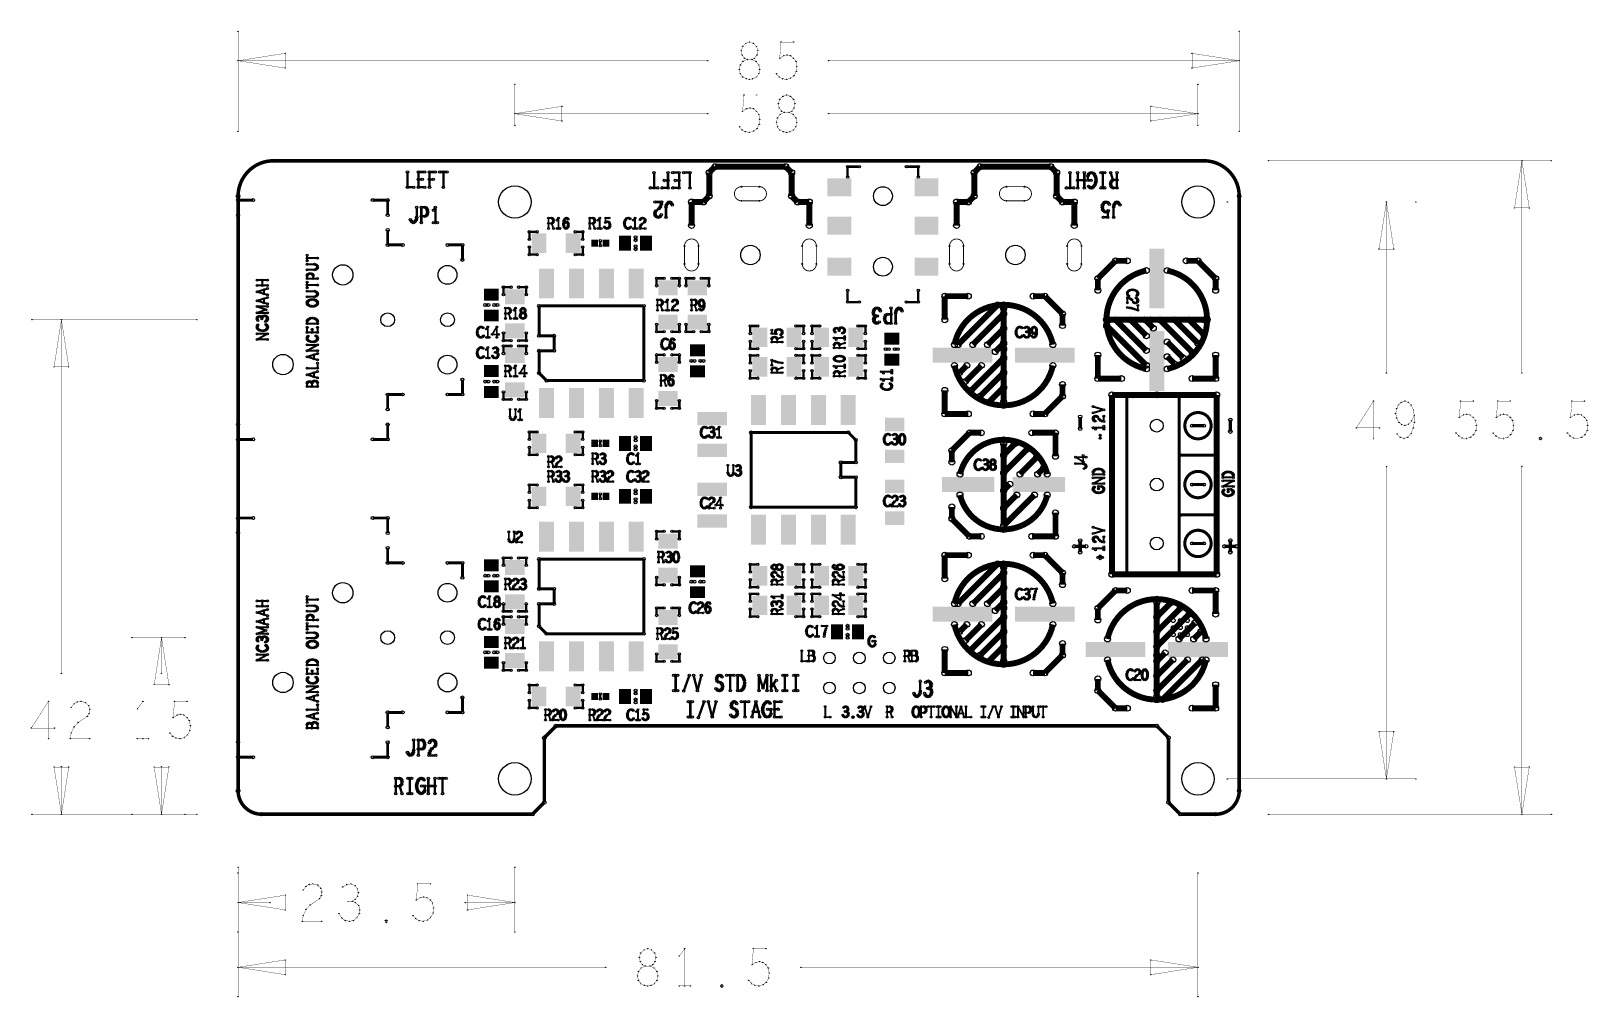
# Model space of a CAD drawing. Extents: x -18 to 115, y -16 to 67.
import ezdxf

# ---------------------------------------------------------------- set-up
doc = ezdxf.new("R2010")
doc.units = 0
doc.layers.get('0').update_dxf_attribs({"linetype": 'CONTINUOUS'})
for name, color, linetype in [('BOARD_ART', 7, 'CONTINUOUS'), ('DIMENSION_ART', 2, 'CONTINUOUS'), ('IVSTD1-2-1-2_DRL', 4, 'CONTINUOUS'), ('IVSTD_ROU', 1, 'CONTINUOUS'), ('PASTETOP_ART', 5, 'CONTINUOUS'), ('SILK_TOP_ART', 14, 'CONTINUOUS')]:
    doc.layers.add(name, color=color, linetype=linetype)

# ---------------------------------------------------------------- blocks, each defined once
blk = doc.blocks.new('ROUND_48')
blk.add_circle((0, 0), 0.15)
blk = doc.blocks.new('ROUND_1')
blk.add_circle((0, 0), 0.0127)
blk = doc.blocks.new('RECTANGLE_7')
blk.add_solid([(0.635, 0.8255), (0.635, -0.8255), (-0.635, 0.8255), (-0.635, -0.8255)])
blk = doc.blocks.new('RECTANGLE_46')
blk.add_solid([(2.2225, 0.635), (2.2225, -0.635), (-2.2225, 0.635), (-2.2225, -0.635)])
blk = doc.blocks.new('RECTANGLE_25')
blk.add_solid([(0.8255, 0.635), (0.8255, -0.635), (-0.8255, 0.635), (-0.8255, -0.635)])
blk = doc.blocks.new('RECTANGLE_44')
blk.add_solid([(0.635, 2.54), (0.635, -2.54), (-0.635, 2.54), (-0.635, -2.54)])
blk = doc.blocks.new('RECTANGLE_43')
blk.add_solid([(0.635, 1.27), (0.635, -1.27), (-0.635, 1.27), (-0.635, -1.27)])
blk = doc.blocks.new('RECTANGLE_19')
blk.add_solid([(0.635, 0.508), (0.635, -0.508), (-0.635, 0.508), (-0.635, -0.508)])
blk = doc.blocks.new('RECTANGLE_47')
blk.add_solid([(0.2794, 0.3048), (0.2794, -0.3048), (-0.2794, 0.3048), (-0.2794, -0.3048)])
blk = doc.blocks.new('RECTANGLE_13')
blk.add_solid([(0.508, 0.635), (0.508, -0.635), (-0.508, 0.635), (-0.508, -0.635)])
blk = doc.blocks.new('RECTANGLE_18')
blk.add_solid([(1.27, 0.5715), (1.27, -0.5715), (-1.27, 0.5715), (-1.27, -0.5715)])
blk = doc.blocks.new('RECTANGLE_9')
blk.add_solid([(0.8255, 0.5715), (0.8255, -0.5715), (-0.8255, 0.5715), (-0.8255, -0.5715)])
blk = doc.blocks.new('RECTANGLE_42')
blk.add_solid([(1.016, 0.762), (1.016, -0.762), (-1.016, 0.762), (-1.016, -0.762)])
blk = doc.blocks.new('RECTANGLE_45')
blk.add_solid([(2.54, 0.635), (2.54, -0.635), (-2.54, 0.635), (-2.54, -0.635)])
blk = doc.blocks.new('ROUND_52')
blk.add_circle((0, 0), 0.1)
blk = doc.blocks.new('ROUND_53')
blk.add_circle((0, 0), 0.25)
blk = doc.blocks.new('ROUND_49')
blk.add_circle((0, 0), 0.102)
blk = doc.blocks.new('ROUND_27')
blk.add_circle((0, 0), 0.085)
blk = doc.blocks.new('ROUND_54')
blk.add_circle((0, 0), 0.13)
blk = doc.blocks.new('ROUND_50')
blk.add_circle((0, 0), 0.127)
blk = doc.blocks.new('ROUND_51')
blk.add_circle((0, 0), 0.0762)
blk = doc.blocks.new('ROUND_28')
blk.add_circle((0, 0), 0.254)
blk = doc.blocks.new('ROUND_66')
blk.add_circle((0, 0), 0.0375)
blk = doc.blocks.new('ROUND_67')
blk.add_circle((0, 0), 0.165)
blk = doc.blocks.new('ROUND_68')
blk.add_circle((0, 0), 0.495)
blk = doc.blocks.new('ROUND_69')
blk.add_circle((0, 0), 0.546)
blk = doc.blocks.new('ROUND_70')
blk.add_circle((0, 0), 0.584)
blk = doc.blocks.new('ROUND_71')
blk.add_circle((0, 0), 0.8)
blk = doc.blocks.new('ROUND_17')
blk.add_circle((0, 0), 0.826)
blk = doc.blocks.new('ROUND_72')
blk.add_circle((0, 0), 0.864)
blk = doc.blocks.new('ROUND_6')
blk.add_circle((0, 0), 1.38)

msp = doc.modelspace()

# ---------------------------------------------------------------- linework, layer by layer
at = {"layer": 'BOARD_ART', "const_width": 0.3}
for points in [[(3, 55.5, 0.4142136), (0, 52.5)], [(85, 52.5, 0.4142136), (82, 55.5)], [(0, 2, 0.4142136), (2, 0)], [(83, 0, 0.4142136), (85, 2)]]:
    msp.add_lwpolyline(points, format="xyb", dxfattribs=at)
for points in [[(82, 55.5), (3, 55.5)], [(0, 52.5), (0, 2)], [(85, 2), (85, 52.5)], [(26, 6.5), (27, 7.5)], [(26, 1), (26, 6.5)], [(27, 7.5), (78, 7.5)], [(78, 7.5), (79, 6.5)], [(79, 6.5), (79, 1)], [(2, 0), (25, 0)], [(25, 0), (26, 1)], [(79, 1), (80, 0)], [(80, 0), (83, 0)]]:
    msp.add_lwpolyline(points, dxfattribs=at)
at = {"layer": 'DIMENSION_ART', "const_width": 0.0254}
for points in [[(0, 58), (0, 66.5)], [(85, 58), (85, 66.5)], [(42.7165, 64.8466), (42.8347, 65.2171)], [(42.7952, 64.4762), (42.7165, 64.8466)], [(42.8347, 65.2171), (43.1102, 65.4817)], [(43.1102, 65.4817), (43.4252, 65.5875)], [(43.4252, 65.5875), (43.7401, 65.4817)], [(43.7401, 65.4817), (44.0157, 65.2171)], [(44.0157, 65.2171), (44.1339, 64.8466)], [(44.1339, 64.8466), (44.0551, 64.4762)], [(45.9843, 64.2117), (46.1024, 65.5875)], [(46.1024, 65.5875), (47.1653, 65.5875)], [(4, 64.625), (0, 64)], [(0, 64), (4, 63.375)], [(39.8629, 64), (0, 64)], [(4, 63.375), (4, 64.625)], [(42.6378, 63.6295), (42.5591, 63.2592)], [(42.874, 63.947), (42.6378, 63.6295)], [(42.9921, 64.2117), (42.7952, 64.4762)], [(43.2284, 64.1059), (42.874, 63.947)], [(43.2284, 64.1059), (42.9921, 64.2117)], [(43.622, 64.1059), (43.2284, 64.1059)], [(43.622, 64.1059), (43.2284, 64.1059)], [(43.8583, 64.2117), (43.622, 64.1059)], [(43.9764, 63.947), (43.622, 64.1059)], [(44.0551, 64.4762), (43.8583, 64.2117)], [(44.2126, 63.6295), (43.9764, 63.947)], [(44.2913, 63.2592), (44.2126, 63.6295)], [(46.3386, 64.4233), (45.9843, 64.2117)], [(46.6142, 64.4762), (46.3386, 64.4233)], [(46.8897, 64.4233), (46.6142, 64.4762)], [(47.1653, 64.2117), (46.8897, 64.4233)], [(47.3622, 63.947), (47.1653, 64.2117)], [(47.4409, 63.5237), (47.3622, 63.947)], [(47.4016, 63.1004), (47.4409, 63.5237)], [(50.1371, 64), (85, 64)], [(85, 64), (81, 64.625)], [(81, 64.625), (81, 63.375)], [(81, 63.375), (85, 64)], [(42.5591, 63.2592), (42.6378, 62.8886)], [(42.6378, 62.8886), (42.8347, 62.6241)], [(42.8347, 62.6241), (43.1496, 62.4654)], [(43.1496, 62.4654), (43.4252, 62.4125)], [(43.4252, 62.4125), (43.7008, 62.4654)], [(43.7008, 62.4654), (44.0157, 62.6241)], [(44.0157, 62.6241), (44.2126, 62.8886)], [(44.2126, 62.8886), (44.2913, 63.2592)], [(45.7087, 62.8886), (45.9448, 62.6241)], [(45.9448, 62.6241), (46.2204, 62.4654)], [(46.2204, 62.4654), (46.5748, 62.4125)], [(46.5748, 62.4125), (46.9292, 62.5183)], [(46.9292, 62.5183), (47.2047, 62.7299)], [(47.2047, 62.7299), (47.4016, 63.1004)], [(23.5, 58.5), (23.5, 62)], [(42.8347, 59.7117), (42.9528, 61.0875)], [(42.9528, 61.0875), (44.0157, 61.0875)], [(45.9843, 60.7171), (46.2598, 60.9817)], [(46.2598, 60.9817), (46.5748, 61.0875)], [(46.5748, 61.0875), (46.8897, 60.9817)], [(46.8897, 60.9817), (47.1653, 60.7171)], [(81.5, 58.5), (81.5, 62)], [(27.5, 60.125), (23.5, 59.5)], [(23.5, 59.5), (27.5, 58.875)], [(39.8629, 59.5), (23.5, 59.5)], [(27.5, 58.875), (27.5, 60.125)], [(43.189, 59.9233), (42.8347, 59.7117)], [(43.4646, 59.9762), (43.189, 59.9233)], [(43.7401, 59.9233), (43.4646, 59.9762)], [(44.0157, 59.7117), (43.7401, 59.9233)], [(44.2126, 59.447), (44.0157, 59.7117)], [(45.8661, 60.3466), (45.9843, 60.7171)], [(45.9448, 59.9762), (45.8661, 60.3466)], [(46.1417, 59.7117), (45.9448, 59.9762)], [(46.378, 59.6059), (46.0236, 59.447)], [(46.378, 59.6059), (46.1417, 59.7117)], [(46.7716, 59.6059), (46.378, 59.6059)], [(46.7716, 59.6059), (46.378, 59.6059)], [(47.0079, 59.7117), (46.7716, 59.6059)], [(47.126, 59.447), (46.7716, 59.6059)], [(47.2047, 59.9762), (47.0079, 59.7117)], [(47.1653, 60.7171), (47.2835, 60.3466)], [(47.2835, 60.3466), (47.2047, 59.9762)], [(50.1371, 59.5), (81.5, 59.5)], [(81.5, 59.5), (77.5, 60.125)], [(77.5, 60.125), (77.5, 58.875)], [(77.5, 58.875), (81.5, 59.5)], [(42.5591, 58.3886), (42.7952, 58.1241)], [(43.7796, 58.0183), (44.0551, 58.2299)], [(44.0551, 58.2299), (44.252, 58.6004)], [(44.2913, 59.0237), (44.2126, 59.447)], [(44.252, 58.6004), (44.2913, 59.0237)], [(45.7874, 59.1295), (45.7087, 58.7592)], [(45.7087, 58.7592), (45.7874, 58.3886)], [(46.0236, 59.447), (45.7874, 59.1295)], [(45.7874, 58.3886), (45.9843, 58.1241)], [(47.3622, 59.1295), (47.126, 59.447)], [(47.1653, 58.1241), (47.3622, 58.3886)], [(47.4409, 58.7592), (47.3622, 59.1295)], [(47.3622, 58.3886), (47.4409, 58.7592)], [(42.7952, 58.1241), (43.0708, 57.9654)], [(43.0708, 57.9654), (43.4252, 57.9125)], [(43.4252, 57.9125), (43.7796, 58.0183)], [(45.9843, 58.1241), (46.2992, 57.9654)], [(46.2992, 57.9654), (46.5748, 57.9125)], [(46.5748, 57.9125), (46.8504, 57.9654)], [(46.8504, 57.9654), (47.1653, 58.1241)], [(87.5, 55.5), (111.5, 55.5)], [(109, 55.5), (108.375, 51.5)], [(109, 37.4687), (109, 55.5)], [(109.625, 51.5), (109, 55.5)], [(84, 52), (100, 52)], [(97.5, 52), (96.875, 48)], [(97.5, 37.4687), (97.5, 52)], [(98.125, 48), (97.5, 52)], [(108.375, 51.5), (109.625, 51.5)], [(96.875, 48), (98.125, 48)], [(-3.5, 42), (-17.5, 42)], [(-15, 42), (-15.625, 38)], [(-15, 11.9687), (-15, 42)], [(-14.375, 38), (-15, 42)], [(-15.625, 38), (-14.375, 38)], [(96.3976, 35.0875), (94.9409, 32.8121)], [(96.3976, 31.9125), (96.3976, 35.0875)], [(98.3661, 34.4525), (98.2874, 34.0291)], [(98.5236, 34.77), (98.3661, 34.4525)], [(98.7598, 34.9817), (98.5236, 34.77)], [(99.0748, 35.0875), (98.7598, 34.9817)], [(99.3504, 34.9817), (99.0748, 35.0875)], [(99.5866, 34.77), (99.3504, 34.9817)], [(99.7835, 34.3466), (99.5866, 34.77)], [(103.6851, 33.7117), (103.8032, 35.0875)], [(103.8032, 35.0875), (104.8661, 35.0875)], [(106.8347, 33.7117), (106.9528, 35.0875)], [(106.9528, 35.0875), (108.0157, 35.0875)], [(113.1339, 33.7117), (113.252, 35.0875)], [(113.252, 35.0875), (114.3149, 35.0875)], [(98.2874, 34.0291), (98.3661, 33.6588)], [(98.3661, 33.6588), (98.563, 33.2883)], [(98.563, 33.2883), (98.7992, 33.0766)], [(98.7992, 33.0766), (99.0748, 33.0237)], [(99.0748, 33.0237), (99.3897, 33.1295)], [(99.3897, 33.1295), (99.626, 33.3941)], [(99.626, 33.3941), (99.8622, 33.8704)], [(99.8622, 33.8704), (99.7835, 34.3466)], [(99.7835, 32.8121), (99.8622, 33.2883)], [(99.8622, 33.2883), (99.8622, 33.8704)], [(104.0394, 33.9233), (103.6851, 33.7117)], [(104.315, 33.9762), (104.0394, 33.9233)], [(104.5905, 33.9233), (104.315, 33.9762)], [(104.8661, 33.7117), (104.5905, 33.9233)], [(105.063, 33.447), (104.8661, 33.7117)], [(105.1417, 33.0237), (105.063, 33.447)], [(107.189, 33.9233), (106.8347, 33.7117)], [(107.4646, 33.9762), (107.189, 33.9233)], [(107.7401, 33.9233), (107.4646, 33.9762)], [(108.0157, 33.7117), (107.7401, 33.9233)], [(108.2126, 33.447), (108.0157, 33.7117)], [(108.2913, 33.0237), (108.2126, 33.447)], [(113.4882, 33.9233), (113.1339, 33.7117)], [(113.7638, 33.9762), (113.4882, 33.9233)], [(114.0393, 33.9233), (113.7638, 33.9762)], [(114.3149, 33.7117), (114.0393, 33.9233)], [(114.5118, 33.447), (114.3149, 33.7117)], [(114.5905, 33.0237), (114.5118, 33.447)], [(94.9409, 32.8121), (96.9095, 32.8121)], [(98.4055, 32.2828), (98.6811, 32.0183)], [(98.6811, 32.0183), (98.996, 31.9125)], [(98.996, 31.9125), (99.311, 32.0183)], [(99.311, 32.0183), (99.5866, 32.3357)], [(99.5866, 32.3357), (99.7835, 32.8121)], [(103.4095, 32.3886), (103.6456, 32.1241)], [(103.6456, 32.1241), (103.9212, 31.9654)], [(103.9212, 31.9654), (104.2756, 31.9125)], [(104.2756, 31.9125), (104.63, 32.0183)], [(104.63, 32.0183), (104.9055, 32.2299)], [(104.9055, 32.2299), (105.1024, 32.6004)], [(105.1024, 32.6004), (105.1417, 33.0237)], [(106.5591, 32.3886), (106.7952, 32.1241)], [(106.7952, 32.1241), (107.0708, 31.9654)], [(107.0708, 31.9654), (107.4252, 31.9125)], [(107.4252, 31.9125), (107.7796, 32.0183)], [(107.7796, 32.0183), (108.0551, 32.2299)], [(108.0551, 32.2299), (108.252, 32.6004)], [(108.252, 32.6004), (108.2913, 33.0237)], [(110.496, 31.9654), (110.5748, 32.0183)], [(110.496, 31.8596), (110.496, 31.9654)], [(110.5748, 31.8067), (110.496, 31.8596)], [(110.5748, 32.0183), (110.6536, 31.9654)], [(110.6536, 31.8596), (110.5748, 31.8067)], [(110.6536, 31.9654), (110.6536, 31.8596)], [(112.8583, 32.3886), (113.0944, 32.1241)], [(113.0944, 32.1241), (113.37, 31.9654)], [(113.37, 31.9654), (113.7244, 31.9125)], [(113.7244, 31.9125), (114.0788, 32.0183)], [(114.0788, 32.0183), (114.3543, 32.2299)], [(114.3543, 32.2299), (114.5512, 32.6004)], [(114.5512, 32.6004), (114.5905, 33.0237)], [(97.5, 29.5313), (97.5, 3)], [(109, 29.5313), (109, 0)], [(-4.5, 15), (-9, 15)], [(-6.5, 15), (-7.125, 11)], [(-5.875, 11), (-6.5, 15)], [(-6.5, 11.9687), (-6.5, 15)], [(-7.125, 11), (-5.875, 11)], [(-16.1024, 9.5875), (-17.5591, 7.3121)], [(-16.1024, 6.4125), (-16.1024, 9.5875)], [(-14.1733, 9.0583), (-13.937, 9.3758)], [(-13.937, 9.3758), (-13.6614, 9.5346)], [(-13.6614, 9.5346), (-13.3464, 9.5875)], [(-13.3464, 9.5875), (-12.9528, 9.4817)], [(-12.9528, 9.4817), (-12.6771, 9.2171)], [(-8.0748, 9.5875), (-8.5472, 8.9525)], [(-8.0748, 6.4125), (-8.0748, 9.5875)], [(-5.5157, 8.2117), (-5.3976, 9.5875)], [(-5.3976, 9.5875), (-4.3347, 9.5875)], [(-12.7953, 8.3175), (-13.5827, 7.7883)], [(-12.6378, 8.582), (-12.7953, 8.3175)], [(-12.6771, 9.2171), (-12.5984, 8.8996)], [(-12.5984, 8.8996), (-12.6378, 8.582)], [(-5.1614, 8.4233), (-5.5157, 8.2117)], [(-4.8858, 8.4762), (-5.1614, 8.4233)], [(-4.6103, 8.4233), (-4.8858, 8.4762)], [(-4.3347, 8.2117), (-4.6103, 8.4233)], [(-4.1378, 7.947), (-4.3347, 8.2117)], [(-4.0591, 7.5237), (-4.1378, 7.947)], [(-17.5591, 7.3121), (-15.5905, 7.3121)], [(-14.1733, 6.8886), (-14.252, 6.4125)], [(-13.937, 7.4179), (-14.1733, 6.8886)], [(-13.5827, 7.7883), (-13.937, 7.4179)], [(-5.7913, 6.8886), (-5.5552, 6.6241)], [(-5.5552, 6.6241), (-5.2796, 6.4654)], [(-4.5708, 6.5183), (-4.2953, 6.7299)], [(-4.2953, 6.7299), (-4.0984, 7.1004)], [(-4.0984, 7.1004), (-4.0591, 7.5237)], [(96.875, 7), (97.5, 3)], [(98.125, 7), (96.875, 7)], [(97.5, 3), (98.125, 7)], [(-14.252, 6.4125), (-12.5984, 6.4125)], [(-8.5472, 6.4125), (-7.6024, 6.4125)], [(-5.2796, 6.4654), (-4.9252, 6.4125)], [(-4.9252, 6.4125), (-4.5708, 6.5183)], [(-15.625, 4), (-15, 0)], [(-14.375, 4), (-15.625, 4)], [(-15, 4.0313), (-15, 0)], [(-15, 0), (-14.375, 4)], [(-7.125, 4), (-6.5, 0)], [(-5.875, 4), (-7.125, 4)], [(-6.5, 4.0313), (-6.5, 0)], [(-6.5, 0), (-5.875, 4)], [(108.375, 4), (109, 0)], [(109.625, 4), (108.375, 4)], [(109, 0), (109.625, 4)], [(84, 3), (100, 3)], [(-3.5, 0), (-17.5, 0)], [(-4.5, 0), (-9, 0)], [(87.5, 0), (111.5, 0)], [(0, -4.5), (0, -10)], [(0, -5), (0, -15.5)], [(23.5, -4.5), (23.5, -10)], [(81.5, -5), (81.5, -15.5)], [(5.5275, -6.4417), (5.7638, -6.1242)], [(5.7638, -6.1242), (6.0394, -5.9654)], [(6.0394, -5.9654), (6.3544, -5.9125)], [(6.3544, -5.9125), (6.748, -6.0183)], [(6.748, -6.0183), (7.0237, -6.2829)], [(7.0237, -6.2829), (7.1024, -6.6004)], [(7.1024, -6.6004), (7.063, -6.918)], [(9.2284, -5.9654), (8.874, -6.1771)], [(9.5827, -5.9125), (9.2284, -5.9654)], [(9.937, -6.0713), (9.5827, -5.9125)], [(10.1339, -6.3358), (9.937, -6.0713)], [(10.2126, -6.6534), (10.1339, -6.3358)], [(15.1339, -7.2883), (15.252, -5.9125)], [(15.252, -5.9125), (16.3149, -5.9125)], [(4, -6.875), (0, -7.5)], [(0, -7.5), (4, -8.125)], [(2.7133, -7.5), (0, -7.5)], [(4, -8.125), (4, -6.875)], [(6.1181, -7.7117), (5.7638, -8.0821)], [(6.9055, -7.1825), (6.1181, -7.7117)], [(7.063, -6.918), (6.9055, -7.1825)], [(9.7008, -7.3941), (9.3464, -7.3941)], [(9.7008, -7.3941), (9.937, -7.2354)], [(9.9764, -7.5), (9.7008, -7.3941)], [(9.937, -7.2354), (10.1339, -6.9709)], [(10.252, -7.7647), (9.9764, -7.5)], [(10.1339, -6.9709), (10.2126, -6.6534)], [(10.3307, -8.135), (10.252, -7.7647)], [(15.4882, -7.0767), (15.1339, -7.2883)], [(15.7638, -7.0238), (15.4882, -7.0767)], [(16.0393, -7.0767), (15.7638, -7.0238)], [(16.3149, -7.2883), (16.0393, -7.0767)], [(16.5118, -7.553), (16.3149, -7.2883)], [(16.5905, -7.9763), (16.5118, -7.553)], [(19.2867, -7.5), (23.5, -7.5)], [(23.5, -7.5), (19.5, -6.875)], [(19.5, -6.875), (19.5, -8.125)], [(19.5, -8.125), (23.5, -7.5)], [(5.5275, -8.6114), (5.4488, -9.0875)], [(5.4488, -9.0875), (7.1024, -9.0875)], [(5.7638, -8.0821), (5.5275, -8.6114)], [(8.5591, -8.4525), (8.7952, -8.823)], [(8.7952, -8.823), (9.1102, -9.0346)], [(9.1102, -9.0346), (9.4646, -9.0875)], [(9.4646, -9.0875), (9.7796, -9.0346)], [(9.7796, -9.0346), (10.0945, -8.7701)], [(10.0945, -8.7701), (10.2913, -8.4525)], [(10.2913, -8.4525), (10.3307, -8.135)], [(12.496, -9.0346), (12.5748, -8.9817)], [(12.496, -9.1404), (12.496, -9.0346)], [(12.5748, -9.1933), (12.496, -9.1404)], [(12.5748, -8.9817), (12.6536, -9.0346)], [(12.6536, -9.1404), (12.5748, -9.1933)], [(12.6536, -9.0346), (12.6536, -9.1404)], [(14.8583, -8.6114), (15.0944, -8.8759)], [(15.0944, -8.8759), (15.37, -9.0346)], [(15.37, -9.0346), (15.7244, -9.0875)], [(15.7244, -9.0875), (16.0788, -8.9817)], [(16.0788, -8.9817), (16.3543, -8.7701)], [(16.3543, -8.7701), (16.5512, -8.3996)], [(16.5512, -8.3996), (16.5905, -7.9763)], [(34.0669, -12.1534), (34.1851, -11.7829)], [(34.1851, -11.7829), (34.4606, -11.5183)], [(34.4606, -11.5183), (34.7756, -11.4125)], [(34.7756, -11.4125), (35.0905, -11.5183)], [(35.0905, -11.5183), (35.3661, -11.7829)], [(35.3661, -11.7829), (35.4843, -12.1534)], [(37.9252, -11.4125), (37.4528, -12.0475)], [(37.9252, -14.5875), (37.9252, -11.4125)], [(43.6339, -12.7883), (43.752, -11.4125)], [(43.752, -11.4125), (44.8149, -11.4125)], [(4, -12.375), (0, -13)], [(0, -13), (4, -13.625)], [(31.2133, -13), (0, -13)], [(4, -13.625), (4, -12.375)], [(34.2244, -13.053), (33.9882, -13.3705)], [(34.1456, -12.5238), (34.0669, -12.1534)], [(34.3425, -12.7883), (34.1456, -12.5238)], [(34.5788, -12.8941), (34.2244, -13.053)], [(34.5788, -12.8941), (34.3425, -12.7883)], [(34.9724, -12.8941), (34.5788, -12.8941)], [(34.9724, -12.8941), (34.5788, -12.8941)], [(35.2087, -12.7883), (34.9724, -12.8941)], [(35.3268, -13.053), (34.9724, -12.8941)], [(35.4055, -12.5238), (35.2087, -12.7883)], [(35.563, -13.3705), (35.3268, -13.053)], [(35.4843, -12.1534), (35.4055, -12.5238)], [(43.9882, -12.5767), (43.6339, -12.7883)], [(44.2638, -12.5238), (43.9882, -12.5767)], [(44.5393, -12.5767), (44.2638, -12.5238)], [(44.8149, -12.7883), (44.5393, -12.5767)], [(45.0118, -13.053), (44.8149, -12.7883)], [(45.0905, -13.4763), (45.0118, -13.053)], [(47.7867, -13), (81.5, -13)], [(81.5, -13), (77.5, -12.375)], [(77.5, -12.375), (77.5, -13.625)], [(77.5, -13.625), (81.5, -13)], [(33.9882, -13.3705), (33.9095, -13.7408)], [(33.9095, -13.7408), (33.9882, -14.1114)], [(33.9882, -14.1114), (34.1851, -14.3759)], [(34.1851, -14.3759), (34.5, -14.5346)], [(34.5, -14.5346), (34.7756, -14.5875)], [(34.7756, -14.5875), (35.0512, -14.5346)], [(35.0512, -14.5346), (35.3661, -14.3759)], [(35.3661, -14.3759), (35.563, -14.1114)], [(35.6417, -13.7408), (35.563, -13.3705)], [(35.563, -14.1114), (35.6417, -13.7408)], [(40.996, -14.5346), (41.0748, -14.4817)], [(40.996, -14.6404), (40.996, -14.5346)], [(41.0748, -14.4817), (41.1536, -14.5346)], [(41.1536, -14.5346), (41.1536, -14.6404)], [(43.3583, -14.1114), (43.5944, -14.3759)], [(43.5944, -14.3759), (43.87, -14.5346)], [(43.87, -14.5346), (44.2244, -14.5875)], [(44.2244, -14.5875), (44.5788, -14.4817)], [(44.5788, -14.4817), (44.8543, -14.2701)], [(44.8543, -14.2701), (45.0512, -13.8996)], [(45.0512, -13.8996), (45.0905, -13.4763)], [(37.4528, -14.5875), (38.3976, -14.5875)], [(41.0748, -14.6933), (40.996, -14.6404)], [(41.1536, -14.6404), (41.0748, -14.6933)]]:
    msp.add_lwpolyline(points, dxfattribs=at)
at = {"layer": 'IVSTD_ROU', "const_width": 0.075}
for points in [[(42.7379, 53.2974, 1), (42.7379, 52.1026)], [(44.2619, 52.1026, 1), (44.2619, 53.2974)], [(65.2379, 53.2974, 1), (65.2379, 52.1026)], [(66.7619, 52.1026, 1), (66.7619, 53.2974)], [(39.0973, 48.2619, 1), (37.9025, 48.2619)], [(49.0973, 48.2619, 1), (47.9025, 48.2619)], [(61.5973, 48.2619, 1), (60.4025, 48.2619)], [(71.5973, 48.2619, 1), (70.4025, 48.2619)], [(37.9025, 46.7379, 1), (39.0973, 46.7379)], [(47.9025, 46.7379, 1), (49.0973, 46.7379)], [(60.4025, 46.7379, 1), (61.5973, 46.7379)], [(70.4025, 46.7379, 1), (71.5973, 46.7379)]]:
    msp.add_lwpolyline(points, format="xyb", dxfattribs=at)
for points in [[(44.2619, 53.2974), (42.7379, 53.2974)], [(66.7619, 53.2974), (65.2379, 53.2974)], [(42.7379, 52.1026), (44.2619, 52.1026)], [(65.2379, 52.1026), (66.7619, 52.1026)], [(37.9025, 48.2619), (37.9025, 46.7379)], [(39.0973, 46.7379), (39.0973, 48.2619)], [(47.9025, 48.2619), (47.9025, 46.7379)], [(49.0973, 46.7379), (49.0973, 48.2619)], [(60.4025, 48.2619), (60.4025, 46.7379)], [(61.5973, 46.7379), (61.5973, 48.2619)], [(70.4025, 48.2619), (70.4025, 46.7379)], [(71.5973, 46.7379), (71.5973, 48.2619)]]:
    msp.add_lwpolyline(points, dxfattribs=at)
at = {"layer": 'SILK_TOP_ART'}
for points, const_width in [([(14.3833, 54.55), (14.3833, 53.25)], 0.2032), ([(15.3103, 53.25), (15.3103, 54.55)], 0.2032), ([(15.3103, 54.55), (15.8437, 54.55)], 0.2032), ([(16.2507, 53.25), (16.2507, 54.55)], 0.2032), ([(16.2507, 54.55), (16.7573, 54.55)], 0.2032), ([(17.1243, 54.55), (17.7377, 54.55)], 0.2032), ([(17.431, 54.55), (17.431, 53.25)], 0.2032), ([(35.319, 53.2), (35.319, 54.5)], 0.2032), ([(36.4993, 54.5), (36.4993, 53.2)], 0.2032), ([(36.9063, 54.5), (37.4397, 54.5)], 0.2032), ([(37.4397, 54.5), (37.4397, 53.2)], 0.2032), ([(38.3667, 54.5), (37.8333, 54.5)], 0.2032), ([(38.3667, 53.2), (38.3667, 54.5)], 0.2032), ([(40, 54.5), (40.5, 55)], 0.508), ([(40, 52.5), (40, 54.5)], 0.508), ([(40.5, 55), (46.5, 55)], 0.508), ([(46.5, 55), (47, 54.5)], 0.508), ([(47, 54.5), (47, 52.5)], 0.508), ([(51.75, 54.1119), (51.75, 55)], 0.2), ([(51.75, 55), (52.75, 55)], 0.2), ([(57.75, 55), (56.75, 55)], 0.2), ([(57.75, 54.1119), (57.75, 55)], 0.2), ([(62.5, 54.5), (63, 55)], 0.508), ([(62.5, 52.5), (62.5, 54.5)], 0.508), ([(63, 55), (69, 55)], 0.508), ([(69, 55), (69.5, 54.5)], 0.508), ([(69.5, 54.5), (69.5, 52.5)], 0.508), ([(70.642, 53.2), (70.642, 54.5)], 0.2032), ([(71.289, 53.2), (71.289, 54.5)], 0.2032), ([(71.849, 54.5), (71.849, 53.2)], 0.2032), ([(72.1493, 54.24), (72.2293, 54.37)], 0.2032), ([(72.1493, 53.85), (72.1493, 54.24)], 0.2032), ([(72.2293, 54.37), (72.3227, 54.4567)], 0.2032), ([(72.3227, 54.4567), (72.456, 54.5)], 0.2032), ([(72.456, 54.5), (72.5893, 54.4567)], 0.2032), ([(72.5893, 54.4567), (72.6827, 54.37)], 0.2032), ([(72.6827, 54.37), (72.7627, 54.24)], 0.2032), ([(72.7627, 54.24), (72.816, 54.0883)], 0.2032), ([(73.583, 54.5), (73.263, 54.5)], 0.2032), ([(73.423, 53.2), (73.423, 54.5)], 0.2032), ([(74.2833, 53.8717), (74.0833, 54.5)], 0.2032), ([(74.6167, 54.5), (74.6167, 53.2)], 0.2032), ([(14.3833, 53.25), (14.9167, 53.25)], 0.2032), ([(15.6303, 53.9217), (15.3103, 53.9217)], 0.2032), ([(15.8437, 53.25), (15.3103, 53.25)], 0.2032), ([(16.5707, 53.9217), (16.2507, 53.9217)], 0.2032), ([(35.6257, 53.2), (35.0123, 53.2)], 0.2032), ([(36.4993, 53.2), (35.9927, 53.2)], 0.2032), ([(36.1793, 53.8283), (36.4993, 53.8283)], 0.2032), ([(37.4397, 53.2), (36.9063, 53.2)], 0.2032), ([(37.1197, 53.8283), (37.4397, 53.8283)], 0.2032), ([(70.9487, 53.2), (70.3353, 53.2)], 0.2032), ([(71.289, 53.85), (71.849, 53.85)], 0.2032), ([(72.416, 53.85), (72.1493, 53.85)], 0.2032), ([(72.296, 53.2433), (72.216, 53.33)], 0.2032), ([(72.4027, 53.2), (72.296, 53.2433)], 0.2032), ([(72.496, 53.2), (72.4027, 53.2)], 0.2032), ([(72.6027, 53.265), (72.496, 53.2)], 0.2032), ([(72.6827, 53.3517), (72.6027, 53.265)], 0.2032), ([(72.7627, 53.4816), (72.6827, 53.3517)], 0.2032), ([(72.816, 53.6334), (72.7627, 53.4816)], 0.2032), ([(72.816, 54.0883), (72.8427, 53.915)], 0.2032), ([(72.8427, 53.7633), (72.816, 53.6334)], 0.2032), ([(72.8427, 53.915), (72.8427, 53.7633)], 0.2032), ([(73.583, 53.2), (73.263, 53.2)], 0.2032), ([(74.0833, 53.525), (74.11, 53.6983)], 0.2032), ([(74.11, 53.3517), (74.0833, 53.525)], 0.2032), ([(74.11, 53.6983), (74.19, 53.8067)], 0.2032), ([(74.1767, 53.265), (74.11, 53.3517)], 0.2032), ([(74.2833, 53.2), (74.1767, 53.265)], 0.2032), ([(74.19, 53.8067), (74.2833, 53.8717)], 0.2032), ([(74.2833, 53.8717), (74.6167, 53.8717)], 0.2032), ([(74.6167, 53.2), (74.2833, 53.2)], 0.2032), ([(0, 50.89), (0, 52.16)], 0.254), ([(0, 52.16), (1.27, 52.16)], 0.254), ([(12.7, 52.16), (11.43, 52.16)], 0.254), ([(12.7, 50.89), (12.7, 52.16)], 0.254), ([(15.1667, 50.6833), (15.1667, 51.55)], 0.2032), ([(15.5603, 50.25), (15.5603, 51.55)], 0.2032), ([(15.5603, 51.55), (15.8803, 51.55)], 0.2032), ([(15.8803, 51.55), (15.987, 51.485)], 0.2032), ([(15.987, 51.485), (16.067, 51.3333)], 0.2032), ([(16.754, 51.55), (16.594, 51.29)], 0.2032), ([(16.754, 50.25), (16.754, 51.55)], 0.2032), ([(35.953, 52), (35.393, 52)], 0.2032), ([(35.7263, 51.4367), (35.8463, 51.5883)], 0.2032), ([(35.8463, 51.5883), (35.9263, 51.805)], 0.2032), ([(35.9263, 51.805), (35.953, 52)], 0.2032), ([(36.36, 51.74), (36.3333, 51.5667)], 0.2032), ([(36.3333, 51.5667), (36.3333, 50.7)], 0.2032), ([(36.44, 51.87), (36.36, 51.74)], 0.2032), ([(36.52, 51.9567), (36.44, 51.87)], 0.2032), ([(36.6267, 52), (36.52, 51.9567)], 0.2032), ([(36.72, 51.9567), (36.6267, 52)], 0.2032), ([(36.8, 51.87), (36.72, 51.9567)], 0.2032), ([(36.8667, 51.74), (36.8, 51.87)], 0.2032), ([(38.5, 50), (38.5, 52)], 0.508), ([(38.5, 52), (39.5, 52)], 0.508), ([(39.5, 52), (40, 52.5)], 0.508), ([(47, 52.5), (47.5, 52)], 0.508), ([(47.5, 52), (48.5, 52)], 0.508), ([(48.5, 52), (48.5, 50)], 0.508), ([(61, 50), (61, 52)], 0.508), ([(61, 52), (62, 52)], 0.508), ([(62, 52), (62.5, 52.5)], 0.508), ([(69.5, 52.5), (70, 52)], 0.508), ([(70, 52), (71, 52)], 0.508), ([(71, 52), (71, 50)], 0.508), ([(73.393, 51.7184), (73.3797, 51.545)], 0.2032), ([(73.3797, 51.545), (73.4063, 51.3717)], 0.2032), ([(73.4597, 51.87), (73.393, 51.7184)], 0.2032), ([(73.553, 51.9567), (73.4597, 51.87)], 0.2032), ([(73.673, 52), (73.553, 51.9567)], 0.2032), ([(73.793, 51.9783), (73.673, 52)], 0.2032), ([(73.8863, 51.9134), (73.793, 51.9783)], 0.2032), ([(73.9663, 51.805), (73.8863, 51.9134)], 0.2032), ([(74.36, 51.74), (74.3333, 51.5667)], 0.2032), ([(74.3333, 51.5667), (74.3333, 50.7)], 0.2032), ([(74.44, 51.87), (74.36, 51.74)], 0.2032), ([(74.52, 51.9567), (74.44, 51.87)], 0.2032), ([(74.6267, 52), (74.52, 51.9567)], 0.2032), ([(74.72, 51.9567), (74.6267, 52)], 0.2032), ([(74.8, 51.87), (74.72, 51.9567)], 0.2032), ([(74.8667, 51.74), (74.8, 51.87)], 0.2032), ([(14.6333, 50.51), (14.7, 50.38)], 0.2032), ([(14.7, 50.38), (14.78, 50.2933)], 0.2032), ([(14.78, 50.2933), (14.8733, 50.25)], 0.2032), ([(14.8733, 50.25), (14.98, 50.2933)], 0.2032), ([(14.98, 50.2933), (15.06, 50.38)], 0.2032), ([(15.06, 50.38), (15.14, 50.51)], 0.2032), ([(15.14, 50.51), (15.1667, 50.6833)], 0.2032), ([(15.8803, 50.7916), (15.5603, 50.7916)], 0.2032), ([(16.0003, 50.8567), (15.8803, 50.7916)], 0.2032), ([(16.067, 50.9867), (16.0003, 50.8567)], 0.2032), ([(16.067, 51.3333), (16.0937, 51.16)], 0.2032), ([(16.0937, 51.16), (16.067, 50.9867)], 0.2032), ([(16.594, 50.25), (16.914, 50.25)], 0.2032), ([(26.3558, 49.75), (26.3558, 50.639)], 0.1524), ([(26.3558, 50.639), (26.6204, 50.639)], 0.1524), ([(26.6204, 50.1797), (26.3558, 50.1797)], 0.1524), ([(26.6204, 50.639), (26.7051, 50.5945)], 0.1524), ([(26.6945, 50.2241), (26.6204, 50.1797)], 0.1524), ([(26.6204, 50.1797), (26.7792, 49.75)], 0.1524), ([(26.758, 50.2982), (26.6945, 50.2241)], 0.1524), ([(26.7051, 50.5945), (26.758, 50.5353)], 0.1524), ([(26.758, 50.5353), (26.7792, 50.4167)], 0.1524), ([(26.7792, 50.4167), (26.758, 50.2982)], 0.1524), ([(27.2025, 50.639), (27.0755, 50.4612)], 0.1524), ([(27.2025, 49.75), (27.2025, 50.639)], 0.1524), ([(27.6364, 50.15), (27.6576, 50.3426)], 0.1524), ([(27.6364, 50.1204), (27.7105, 50.2241)], 0.1524), ([(27.6576, 50.3426), (27.6893, 50.4464)], 0.1524), ([(27.6893, 50.4464), (27.7422, 50.5501)], 0.1524), ([(27.7105, 50.2241), (27.774, 50.2834)], 0.1524), ([(27.7422, 50.5501), (27.8163, 50.6242)], 0.1524), ([(27.774, 50.2834), (27.8587, 50.313)], 0.1524), ([(27.8163, 50.6242), (27.8904, 50.639)], 0.1524), ([(27.8587, 50.313), (27.9328, 50.2834)], 0.1524), ([(27.8904, 50.639), (27.9645, 50.6094)], 0.1524), ([(27.9328, 50.2834), (27.9857, 50.2241)], 0.1524), ([(27.9645, 50.6094), (28.0174, 50.5353)], 0.1524), ([(27.9857, 50.2241), (28.028, 50.1352)], 0.1524), ([(29.8558, 49.75), (29.8558, 50.639)], 0.1524), ([(29.8558, 50.639), (30.1204, 50.639)], 0.1524), ([(30.1204, 50.1797), (29.8558, 50.1797)], 0.1524), ([(30.1204, 50.639), (30.2051, 50.5945)], 0.1524), ([(30.1945, 50.2241), (30.1204, 50.1797)], 0.1524), ([(30.1204, 50.1797), (30.2792, 49.75)], 0.1524), ([(30.258, 50.2982), (30.1945, 50.2241)], 0.1524), ([(30.2051, 50.5945), (30.258, 50.5353)], 0.1524), ([(30.258, 50.5353), (30.2792, 50.4167)], 0.1524), ([(30.2792, 50.4167), (30.258, 50.2982)], 0.1524), ([(30.7025, 50.639), (30.5755, 50.4612)], 0.1524), ([(30.7025, 49.75), (30.7025, 50.639)], 0.1524), ([(31.1788, 50.2538), (31.2105, 50.639)], 0.1524), ([(31.274, 50.313), (31.1788, 50.2538)], 0.1524), ([(31.2105, 50.639), (31.4962, 50.639)], 0.1524), ([(31.3481, 50.3278), (31.274, 50.313)], 0.1524), ([(31.4222, 50.313), (31.3481, 50.3278)], 0.1524), ([(31.4962, 50.2538), (31.4222, 50.313)], 0.1524), ([(31.5492, 50.1797), (31.4962, 50.2538)], 0.1524), ([(31.5703, 50.0611), (31.5492, 50.1797)], 0.1524), ([(32.8135, 50.2834), (32.8029, 50.15)], 0.1524), ([(32.8558, 50.4316), (32.8135, 50.2834)], 0.1524), ([(32.9088, 50.5205), (32.8558, 50.4316)], 0.1524), ([(32.9828, 50.5945), (32.9088, 50.5205)], 0.1524), ([(33.0781, 50.639), (32.9828, 50.5945)], 0.1524), ([(33.1628, 50.639), (33.0781, 50.639)], 0.1524), ([(33.2368, 50.6094), (33.1628, 50.639)], 0.1524), ([(33.3003, 50.5649), (33.2368, 50.6094)], 0.1524), ([(33.7025, 50.639), (33.5755, 50.4612)], 0.1524), ([(33.7025, 49.75), (33.7025, 50.639)], 0.1524), ([(34.1364, 50.4908), (34.1999, 50.5797)], 0.1524), ([(34.1999, 50.5797), (34.274, 50.6242)], 0.1524), ([(34.274, 50.6242), (34.3587, 50.639)], 0.1524), ([(34.5068, 50.2834), (34.2952, 50.1352)], 0.1524), ([(34.3587, 50.639), (34.4645, 50.6094)], 0.1524), ([(34.4645, 50.6094), (34.5386, 50.5353)], 0.1524), ([(34.5492, 50.3575), (34.5068, 50.2834)], 0.1524), ([(34.5386, 50.5353), (34.5598, 50.4464)], 0.1524), ([(34.5598, 50.4464), (34.5492, 50.3575)], 0.1524), ([(35.393, 50.9816), (35.4063, 51.1117)], 0.2032), ([(35.4197, 50.8517), (35.393, 50.9816)], 0.2032), ([(35.4063, 51.1117), (35.4597, 51.22)], 0.2032), ([(35.513, 50.7433), (35.4197, 50.8517)], 0.2032), ([(35.4597, 51.22), (35.7263, 51.4367)], 0.2032), ([(35.6463, 50.7), (35.513, 50.7433)], 0.2032), ([(35.753, 50.7217), (35.6463, 50.7)], 0.2032), ([(35.8463, 50.7867), (35.753, 50.7217)], 0.2032), ([(35.9263, 50.9167), (35.8463, 50.7867)], 0.2032), ([(73.4063, 51.3717), (73.473, 51.2633)], 0.2032), ([(73.473, 51.2633), (73.5663, 51.1767)], 0.2032), ([(73.833, 50.7), (73.473, 50.7)], 0.2032), ([(73.5663, 51.1767), (73.6597, 51.155)], 0.2032), ([(73.6597, 51.155), (73.753, 51.1767)], 0.2032), ([(73.753, 51.1767), (73.873, 51.2633)], 0.2032), ([(73.873, 51.2633), (73.833, 50.7)], 0.2032), ([(12.7, 48.35), (12.7, 49.62)], 0.254), ([(24.733, 48.831), (24.733, 49.466)], 0.2032), ([(24.733, 49.466), (25.368, 49.466)], 0.2032), ([(27.0755, 49.75), (27.3295, 49.75)], 0.1524), ([(27.647, 50.0019), (27.6364, 50.15)], 0.1524), ([(27.6893, 49.8685), (27.647, 50.0019)], 0.1524), ([(27.7634, 49.7796), (27.6893, 49.8685)], 0.1524), ([(27.8481, 49.75), (27.7634, 49.7796)], 0.1524), ([(27.9222, 49.7796), (27.8481, 49.75)], 0.1524), ([(27.9857, 49.8537), (27.9222, 49.7796)], 0.1524), ([(28.028, 49.9426), (27.9857, 49.8537)], 0.1524), ([(28.028, 50.1352), (28.0386, 50.0315)], 0.1524), ([(28.0386, 50.0315), (28.028, 49.9426)], 0.1524), ([(28.632, 49.466), (29.267, 49.466)], 0.2032), ([(29.267, 49.466), (29.267, 48.831)], 0.2032), ([(30.5755, 49.75), (30.8295, 49.75)], 0.1524), ([(31.1047, 49.8833), (31.1682, 49.8093)], 0.1524), ([(31.1682, 49.8093), (31.2422, 49.7648)], 0.1524), ([(31.2422, 49.7648), (31.3375, 49.75)], 0.1524), ([(31.3375, 49.75), (31.4328, 49.7796)], 0.1524), ([(31.4328, 49.7796), (31.5068, 49.8389)], 0.1524), ([(31.5068, 49.8389), (31.5598, 49.9426)], 0.1524), ([(31.5598, 49.9426), (31.5703, 50.0611)], 0.1524), ([(32.8029, 50.15), (32.8241, 50.0167)], 0.1524), ([(32.8241, 50.0167), (32.8558, 49.9278)], 0.1524), ([(32.8558, 49.9278), (32.9193, 49.8389)], 0.1524), ([(32.9193, 49.8389), (32.9934, 49.7796)], 0.1524), ([(32.9934, 49.7796), (33.0675, 49.75)], 0.1524), ([(33.0675, 49.75), (33.1416, 49.75)], 0.1524), ([(33.1416, 49.75), (33.2157, 49.7796)], 0.1524), ([(33.2157, 49.7796), (33.2792, 49.8241)], 0.1524), ([(33.2792, 49.8241), (33.3321, 49.8833)], 0.1524), ([(33.5755, 49.75), (33.8295, 49.75)], 0.1524), ([(33.75, 49.008), (33.75, 48.754)], 0.254), ([(34.1364, 49.8833), (34.1152, 49.75)], 0.1524), ([(34.1152, 49.75), (34.5598, 49.75)], 0.1524), ([(34.1999, 50.0315), (34.1364, 49.8833)], 0.1524), ([(34.2952, 50.1352), (34.1999, 50.0315)], 0.1524), ([(13.97, 48.35), (12.7, 48.35)], 0.254), ([(19.05, 48.35), (17.78, 48.35)], 0.254), ([(19.05, 47.08), (19.05, 48.35)], 0.254), ([(24.733, 47.534), (24.733, 48.169)], 0.2032), ([(25.368, 47.534), (24.733, 47.534)], 0.2032), ([(29.267, 47.534), (28.632, 47.534)], 0.2032), ([(29.267, 48.169), (29.267, 47.534)], 0.2032), ([(30.75, 48.7), (30.75, 48.3)], 0.2032), ([(33.75, 48.246), (33.75, 47.992)], 0.254), ([(5.861, 46.9921), (5.861, 47.4789)], 0.17), ([(5.861, 47.2355), (6.75, 47.2355)], 0.17), ([(6.4981, 46.7063), (5.861, 46.7063)], 0.17), ([(5.861, 46.2407), (6.4981, 46.2407)], 0.17), ([(6.6315, 46.664), (6.4981, 46.7063)], 0.17), ([(6.4981, 46.2407), (6.6315, 46.283)], 0.17), ([(6.7204, 46.5793), (6.6315, 46.664)], 0.17), ([(6.6315, 46.283), (6.7204, 46.3677)], 0.17), ([(6.75, 46.4735), (6.7204, 46.5793)], 0.17), ([(6.7204, 46.3677), (6.75, 46.4735)], 0.17), ([(73, 45.5), (74.5, 47)], 0.5), ([(74.5, 47), (75.5, 47)], 0.5), ([(81.5, 47), (80.5, 47)], 0.5), ([(83, 45.5), (81.5, 47)], 0.5), ([(1.611, 45.3618), (2.5, 45.3618)], 0.17), ([(2.5, 44.9172), (1.611, 44.9172)], 0.17), ([(2.0555, 45.3618), (2.0555, 44.9172)], 0.17), ([(5.861, 45.7538), (5.9055, 45.8385)], 0.17), ([(5.861, 45.4998), (5.861, 45.7538)], 0.17), ([(6.75, 45.4998), (5.861, 45.4998)], 0.17), ([(5.861, 44.7061), (5.861, 45.1929)], 0.17), ([(5.861, 44.9495), (6.75, 44.9495)], 0.17), ([(5.9055, 45.8385), (6.0092, 45.902)], 0.17), ([(6.0092, 45.902), (6.1277, 45.9232)], 0.17), ([(6.1277, 45.9232), (6.2462, 45.902)], 0.17), ([(6.2462, 45.902), (6.3351, 45.8491)], 0.17), ([(6.3351, 45.8491), (6.3796, 45.7538)], 0.17), ([(6.3796, 45.7538), (6.3796, 45.4998)], 0.17), ([(35.534, 44.882), (35.534, 45.517)], 0.2032), ([(35.534, 45.517), (36.169, 45.517)], 0.2032), ([(36.831, 45.517), (37.466, 45.517)], 0.2032), ([(37.466, 45.517), (37.466, 44.882)], 0.2032), ([(38.034, 44.882), (38.034, 45.517)], 0.2032), ([(38.034, 45.517), (38.669, 45.517)], 0.2032), ([(39.331, 45.517), (39.966, 45.517)], 0.2032), ([(39.966, 45.517), (39.966, 44.882)], 0.2032), ([(73, 44.5), (73, 45.5)], 0.5), ([(83, 44.5), (83, 45.5)], 0.5), ([(1.611, 44.3775), (2.5, 44.6421)], 0.17), ([(2.5, 44.1129), (1.611, 44.3775)], 0.17), ([(1.611, 43.6155), (2.5, 43.8801)], 0.17), ([(2.5, 43.3509), (1.611, 43.6155)], 0.17), ([(2.1889, 44.5468), (2.1889, 44.2082)], 0.17), ([(2.1889, 43.7848), (2.1889, 43.4462)], 0.17), ([(6.4981, 44.4203), (5.861, 44.4203)], 0.17), ([(5.861, 43.9547), (6.4981, 43.9547)], 0.17), ([(5.8758, 43.5102), (5.9351, 43.5842)], 0.17), ([(5.9351, 43.5842), (6.024, 43.6478)], 0.17), ([(6.024, 43.6478), (6.1277, 43.6901)], 0.17), ([(6.1277, 43.6901), (6.2462, 43.7113)], 0.17), ([(6.2462, 43.7113), (6.3648, 43.7113)], 0.17), ([(6.3648, 43.7113), (6.4833, 43.6901)], 0.17), ([(6.4833, 43.6901), (6.587, 43.6478)], 0.17), ([(6.6315, 44.378), (6.4981, 44.4203)], 0.17), ([(6.4981, 43.9547), (6.6315, 43.997)], 0.17), ([(6.587, 43.6478), (6.6759, 43.5842)], 0.17), ([(6.7204, 44.2933), (6.6315, 44.378)], 0.17), ([(6.6315, 43.997), (6.7204, 44.0817)], 0.17), ([(6.6759, 43.5842), (6.7352, 43.5102)], 0.17), ([(6.75, 44.1875), (6.7204, 44.2933)], 0.17), ([(6.7204, 44.0817), (6.75, 44.1875)], 0.17), ([(22.534, 44.132), (22.534, 44.767)], 0.2032), ([(22.534, 44.767), (23.169, 44.767)], 0.2032), ([(23.831, 44.767), (24.466, 44.767)], 0.2032), ([(24.466, 44.767), (24.466, 44.132)], 0.2032), ([(35.6058, 42.8), (35.6058, 43.689)], 0.1524), ([(35.6058, 43.689), (35.8704, 43.689)], 0.1524), ([(35.8704, 43.689), (35.9551, 43.6445)], 0.1524), ([(35.9551, 43.6445), (36.008, 43.5853)], 0.1524), ([(36.008, 43.5853), (36.0292, 43.4667)], 0.1524), ([(36.4525, 43.689), (36.3255, 43.5112)], 0.1524), ([(36.4525, 42.8), (36.4525, 43.689)], 0.1524), ([(36.8864, 43.5408), (36.9499, 43.6297)], 0.1524), ([(36.9499, 43.6297), (37.024, 43.6742)], 0.1524), ([(37.024, 43.6742), (37.1087, 43.689)], 0.1524), ([(37.1087, 43.689), (37.2145, 43.6594)], 0.1524), ([(37.2145, 43.6594), (37.2886, 43.5853)], 0.1524), ([(37.2886, 43.5853), (37.3098, 43.4964)], 0.1524), ([(38.5058, 42.8), (38.5058, 43.689)], 0.1524), ([(38.5058, 43.689), (38.7704, 43.689)], 0.1524), ([(38.7704, 43.689), (38.8551, 43.6445)], 0.1524), ([(38.8551, 43.6445), (38.908, 43.5853)], 0.1524), ([(38.908, 43.5853), (38.9292, 43.4667)], 0.1524), ([(39.2043, 43.6001), (39.162, 43.5112)], 0.1524), ([(39.2678, 43.6594), (39.2043, 43.6001)], 0.1524), ([(39.3525, 43.689), (39.2678, 43.6594)], 0.1524), ([(39.4266, 43.6594), (39.3525, 43.689)], 0.1524), ([(39.4901, 43.6001), (39.4266, 43.6594)], 0.1524), ([(39.543, 43.4816), (39.4901, 43.6001)], 0.1524), ([(51.75, 44.5), (51.75, 43.5)], 0.2), ([(57.75, 44.5), (57.75, 43.5)], 0.2), ([(62, 44), (60, 44)], 0.5), ([(60, 44), (60, 42)], 0.5), ([(67.5, 44), (68.5, 44)], 0.5), ([(68.5, 44), (70, 42.5)], 0.5), ([(75.5296, 44.3566), (75.5, 44.2825)], 0.1524), ([(75.5, 44.2825), (75.5, 44.2084)], 0.1524), ([(75.5, 44.2084), (75.5296, 44.1343)], 0.1524), ([(75.6333, 43.8486), (75.5, 43.8698)], 0.1524), ([(75.5, 43.8698), (75.5, 43.4252)], 0.1524), ([(75.5889, 44.4307), (75.5296, 44.3566)], 0.1524), ([(75.5296, 44.1343), (75.5741, 44.0708)], 0.1524), ([(75.5741, 44.0708), (75.6333, 44.0179)], 0.1524), ([(75.6778, 44.4942), (75.5889, 44.4307)], 0.1524), ([(75.7815, 43.7851), (75.6333, 43.8486)], 0.1524), ([(75.7667, 44.5259), (75.6778, 44.4942)], 0.1524), ([(75.9, 44.5471), (75.7667, 44.5259)], 0.1524), ([(75.8852, 43.6898), (75.7815, 43.7851)], 0.1524), ([(76.0334, 43.4782), (75.8852, 43.6898)], 0.1524), ([(76.0334, 44.5365), (75.9, 44.5471)], 0.1524), ([(76.1816, 44.4942), (76.0334, 44.5365)], 0.1524), ([(76.2705, 44.4412), (76.1816, 44.4942)], 0.1524), ([(76.2408, 43.8486), (76.3297, 43.7851)], 0.1524), ([(76.3445, 44.3672), (76.2705, 44.4412)], 0.1524), ([(76.3149, 44.0497), (76.3594, 44.1132)], 0.1524), ([(76.3297, 43.7851), (76.3742, 43.711)], 0.1524), ([(76.389, 44.2719), (76.3445, 44.3672)], 0.1524), ([(76.3594, 44.1132), (76.389, 44.1872)], 0.1524), ([(76.389, 43.6263), (76.3594, 43.5205)], 0.1524), ([(76.3742, 43.711), (76.389, 43.6263)], 0.1524), ([(76.389, 44.1872), (76.389, 44.2719)], 0.1524), ([(2.3518, 42.8535), (1.611, 43.1287)], 0.17), ([(1.611, 43.1287), (2.5, 43.1287)], 0.17), ([(1.611, 42.5783), (2.3518, 42.8535)], 0.17), ([(2.5, 42.5783), (1.611, 42.5783)], 0.17), ([(1.6555, 42.2291), (1.611, 42.1338)], 0.17), ([(1.7295, 42.282), (1.6555, 42.2291)], 0.17), ([(1.8184, 42.3032), (1.7295, 42.282)], 0.17), ([(1.9074, 42.282), (1.8184, 42.3032)], 0.17), ([(1.9814, 42.2291), (1.9074, 42.282)], 0.17), ([(2.0259, 42.1656), (1.9814, 42.2291)], 0.17), ([(2.0555, 42.2397), (2.0259, 42.1656)], 0.17), ([(2.1296, 42.3138), (2.0555, 42.2397)], 0.17), ([(2.2333, 42.3349), (2.1296, 42.3138)], 0.17), ([(2.3222, 42.3243), (2.2333, 42.3349)], 0.17), ([(2.4111, 42.2714), (2.3222, 42.3243)], 0.17), ([(2.4852, 42.1868), (2.4111, 42.2714)], 0.17), ([(5.861, 43.4255), (5.8758, 43.5102)], 0.17), ([(5.8758, 43.3408), (5.861, 43.4255)], 0.17), ([(5.9351, 43.2668), (5.8758, 43.3408)], 0.17), ([(6.024, 43.2032), (5.9351, 43.2668)], 0.17), ([(6.1277, 43.1609), (6.024, 43.2032)], 0.17), ([(6.2462, 43.1397), (6.1277, 43.1609)], 0.17), ([(6.3648, 43.1397), (6.2462, 43.1397)], 0.17), ([(6.4833, 43.1609), (6.3648, 43.1397)], 0.17), ([(6.587, 43.2032), (6.4833, 43.1609)], 0.17), ([(6.6759, 43.2668), (6.587, 43.2032)], 0.17), ([(6.7352, 43.3408), (6.6759, 43.2668)], 0.17), ([(6.7352, 43.5102), (6.75, 43.4255)], 0.17), ([(6.75, 43.4255), (6.7352, 43.3408)], 0.17), ([(20.992, 43.25), (21.246, 43.25)], 0.254), ([(21.754, 43.25), (22.008, 43.25)], 0.254), ([(22.7058, 42.1), (22.7058, 42.989)], 0.1524), ([(22.7058, 42.989), (22.9704, 42.989)], 0.1524), ([(22.9704, 42.5297), (22.7058, 42.5297)], 0.1524), ([(22.9704, 42.989), (23.0551, 42.9445)], 0.1524), ([(23.0445, 42.5741), (22.9704, 42.5297)], 0.1524), ([(22.9704, 42.5297), (23.1292, 42.1)], 0.1524), ([(23.108, 42.6482), (23.0445, 42.5741)], 0.1524), ([(23.0551, 42.9445), (23.108, 42.8853)], 0.1524), ([(23.108, 42.8853), (23.1292, 42.7667)], 0.1524), ([(23.1292, 42.7667), (23.108, 42.6482)], 0.1524), ([(23.5525, 42.989), (23.4255, 42.8112)], 0.1524), ([(23.5525, 42.1), (23.5525, 42.989)], 0.1524), ([(23.9758, 42.4408), (23.9547, 42.3371)], 0.1524), ([(23.9547, 42.3371), (23.9758, 42.2333)], 0.1524), ([(24.0393, 42.5297), (23.9758, 42.4408)], 0.1524), ([(23.9758, 42.2333), (24.0288, 42.1593)], 0.1524), ([(23.997, 42.7816), (24.0288, 42.8853)], 0.1524), ([(24.0182, 42.6778), (23.997, 42.7816)], 0.1524), ([(24.0711, 42.6038), (24.0182, 42.6778)], 0.1524), ([(24.0288, 42.8853), (24.1028, 42.9594)], 0.1524), ([(24.1346, 42.5741), (24.0393, 42.5297)], 0.1524), ([(24.1346, 42.5741), (24.0711, 42.6038)], 0.1524), ([(24.1028, 42.9594), (24.1875, 42.989)], 0.1524), ([(24.2404, 42.5741), (24.1346, 42.5741)], 0.1524), ([(24.2404, 42.5741), (24.1346, 42.5741)], 0.1524), ([(24.1875, 42.989), (24.2722, 42.9594)], 0.1524), ([(24.3039, 42.6038), (24.2404, 42.5741)], 0.1524), ([(24.3357, 42.5297), (24.2404, 42.5741)], 0.1524), ([(24.2722, 42.9594), (24.3462, 42.8853)], 0.1524), ([(24.3568, 42.6778), (24.3039, 42.6038)], 0.1524), ([(24.3992, 42.4408), (24.3357, 42.5297)], 0.1524), ([(24.3462, 42.8853), (24.378, 42.7816)], 0.1524), ([(24.3462, 42.1593), (24.3992, 42.2333)], 0.1524), ([(24.378, 42.7816), (24.3568, 42.6778)], 0.1524), ([(24.4203, 42.3371), (24.3992, 42.4408)], 0.1524), ([(24.3992, 42.2333), (24.4203, 42.3371)], 0.1524), ([(34.445, 43.175), (25.555, 43.175)], 0.254), ([(25.555, 43.175), (25.555, 40.635)], 0.254), ([(34.445, 36.825), (34.445, 43.175)], 0.254), ([(35.8704, 43.2297), (35.6058, 43.2297)], 0.1524), ([(35.9445, 43.2741), (35.8704, 43.2297)], 0.1524), ([(35.8704, 43.2297), (36.0292, 42.8)], 0.1524), ([(36.008, 43.3482), (35.9445, 43.2741)], 0.1524), ([(36.0292, 43.4667), (36.008, 43.3482)], 0.1524), ([(36.3255, 42.8), (36.5795, 42.8)], 0.1524), ([(36.8864, 42.9333), (36.8652, 42.8)], 0.1524), ([(36.8652, 42.8), (37.3098, 42.8)], 0.1524), ([(36.9499, 43.0815), (36.8864, 42.9333)], 0.1524), ([(37.0452, 43.1852), (36.9499, 43.0815)], 0.1524), ([(37.2568, 43.3334), (37.0452, 43.1852)], 0.1524), ([(37.2992, 43.4075), (37.2568, 43.3334)], 0.1524), ([(37.3098, 43.4964), (37.2992, 43.4075)], 0.1524), ([(38.7704, 43.2297), (38.5058, 43.2297)], 0.1524), ([(38.8445, 43.2741), (38.7704, 43.2297)], 0.1524), ([(38.7704, 43.2297), (38.9292, 42.8)], 0.1524), ([(38.908, 43.3482), (38.8445, 43.2741)], 0.1524), ([(38.9292, 43.4667), (38.908, 43.3482)], 0.1524), ([(39.162, 43.5112), (39.1408, 43.3926)], 0.1524), ([(39.1408, 43.3926), (39.162, 43.289)], 0.1524), ([(39.162, 43.289), (39.2149, 43.1852)], 0.1524), ([(39.1726, 42.9037), (39.2467, 42.8296)], 0.1524), ([(39.2149, 43.1852), (39.2784, 43.126)], 0.1524), ([(39.2467, 42.8296), (39.3313, 42.8)], 0.1524), ([(39.2784, 43.126), (39.3525, 43.1111)], 0.1524), ([(39.3313, 42.8), (39.416, 42.8296)], 0.1524), ([(39.3525, 43.1111), (39.4372, 43.1408)], 0.1524), ([(39.416, 42.8296), (39.4901, 42.9185)], 0.1524), ([(39.4372, 43.1408), (39.5007, 43.2149)], 0.1524), ([(39.4901, 42.9185), (39.543, 43.0519)], 0.1524), ([(39.5007, 43.2149), (39.5642, 43.3482)], 0.1524), ([(39.5642, 43.3482), (39.543, 43.4816)], 0.1524), ([(39.543, 43.0519), (39.5642, 43.1852)], 0.1524), ([(39.5642, 43.1852), (39.5642, 43.3482)], 0.1524), ([(51.75, 43.5), (52.75, 43.5)], 0.2), ([(53.9527, 42.74), (53.9393, 42.61)], 0.2032), ([(53.9393, 42.61), (53.966, 42.4584)], 0.2032), ([(54.0193, 42.87), (53.9527, 42.74)], 0.2032), ([(53.966, 42.4584), (54.0593, 42.35)], 0.2032), ([(54.0727, 42.2417), (54.006, 42.1334)], 0.2032), ([(54.126, 42.9783), (54.0193, 42.87)], 0.2032), ([(54.0593, 42.35), (54.1527, 42.3067)], 0.2032), ([(54.1527, 42.3067), (54.0727, 42.2417)], 0.2032), ([(54.2327, 43), (54.126, 42.9783)], 0.2032), ([(54.1527, 42.3067), (54.2727, 42.3067)], 0.2032), ([(54.3527, 42.9783), (54.2327, 43)], 0.2032), ([(54.4593, 42.8917), (54.3527, 42.9783)], 0.2032), ([(54.5393, 42.74), (54.4593, 42.8917)], 0.2032), ([(54.9063, 42.09), (54.933, 42.2633)], 0.2032), ([(54.933, 42.2633), (54.9997, 42.3933)], 0.2032), ([(54.9997, 42.3933), (55.1197, 42.4584)], 0.2032), ([(55.1197, 42.4584), (55.4397, 42.4584)], 0.2032), ([(55.4397, 43), (55.4397, 41.7)], 0.2032), ([(55.86, 42.74), (55.8333, 42.5667)], 0.2032), ([(55.8333, 42.5667), (55.8333, 41.7)], 0.2032), ([(55.94, 42.87), (55.86, 42.74)], 0.2032), ([(56.02, 42.9567), (55.94, 42.87)], 0.2032), ([(56.1267, 43), (56.02, 42.9567)], 0.2032), ([(56.22, 42.9567), (56.1267, 43)], 0.2032), ([(56.3, 42.87), (56.22, 42.9567)], 0.2032), ([(56.3667, 42.74), (56.3, 42.87)], 0.2032), ([(57.75, 43.5), (56.75, 43.5)], 0.2), ([(64.5, 43.25), (61.1349, 39.8849)], 0.5), ([(65, 42.5), (62.3849, 39.8849)], 0.5), ([(65, 43.25), (64.5, 43.25)], 0.5), ([(65, 35), (65, 43)], 0.5), ([(70, 42.5), (70, 41.5)], 0.5), ([(75.5, 43.0337), (75.6926, 43.0125)], 0.1524), ([(75.6926, 43.0125), (75.8556, 42.9807)], 0.1524), ([(75.8556, 42.9807), (76.0038, 42.9384)], 0.1524), ([(76.0038, 42.9384), (76.1667, 42.8855)], 0.1524), ([(76.1075, 43.4358), (76.0334, 43.4782)], 0.1524), ([(76.1964, 43.4252), (76.1075, 43.4358)], 0.1524), ([(76.1667, 42.8855), (76.389, 42.8008)], 0.1524), ([(76.2853, 43.4464), (76.1964, 43.4252)], 0.1524), ([(76.3594, 43.5205), (76.2853, 43.4464)], 0.1524), ([(76.389, 42.8008), (76.389, 43.2242)], 0.1524), ([(1.611, 42.1338), (1.6258, 42.0386)], 0.17), ([(1.6406, 41.4988), (1.611, 41.4248)], 0.17), ([(1.611, 41.4248), (1.611, 41.3401)], 0.17), ([(1.611, 41.3401), (1.6555, 41.2448)], 0.17), ([(1.6258, 42.0386), (1.6851, 41.9433)], 0.17), ([(1.6851, 41.5623), (1.6406, 41.4988)], 0.17), ([(1.6555, 41.2448), (1.7295, 41.1708)], 0.17), ([(1.7295, 41.1708), (1.8184, 41.1178)], 0.17), ([(1.8184, 41.1178), (1.9666, 41.0755)], 0.17), ([(1.9666, 41.0755), (2.1, 41.0649)], 0.17), ([(2.0259, 42.1656), (2.0259, 42.0703)], 0.17), ([(2.1, 41.0649), (2.2333, 41.0861)], 0.17), ([(2.2333, 41.0861), (2.3222, 41.1178)], 0.17), ([(2.3222, 41.8587), (2.4259, 41.9222)], 0.17), ([(2.3222, 41.1178), (2.4111, 41.1813)], 0.17), ([(2.4259, 41.5412), (2.3667, 41.5941)], 0.17), ([(2.4111, 41.1813), (2.4704, 41.2554)], 0.17), ([(2.4259, 41.9222), (2.4852, 42.0068)], 0.17), ([(2.4704, 41.4777), (2.4259, 41.5412)], 0.17), ([(2.5, 41.4036), (2.4704, 41.4777)], 0.17), ([(2.4704, 41.2554), (2.5, 41.3295)], 0.17), ([(2.5, 42.1021), (2.4852, 42.1868)], 0.17), ([(2.4852, 42.0068), (2.5, 42.1021)], 0.17), ([(2.5, 41.3295), (2.5, 41.4036)], 0.17), ([(5.861, 41.8803), (5.9055, 41.965)], 0.17), ([(5.861, 41.6687), (5.861, 41.8803)], 0.17), ([(6.75, 41.6687), (5.861, 41.6687)], 0.17), ([(5.861, 40.9278), (5.861, 41.3512)], 0.17), ([(6.75, 40.9278), (5.861, 40.9278)], 0.17), ([(5.9055, 41.965), (5.9647, 42.0285)], 0.17), ([(5.9647, 42.0285), (6.0536, 42.0814)], 0.17), ([(6.0536, 42.0814), (6.1574, 42.1238)], 0.17), ([(6.1574, 42.1238), (6.3055, 42.1343)], 0.17), ([(6.2907, 41.1818), (6.2907, 40.9278)], 0.17), ([(6.3055, 42.1343), (6.4537, 42.1238)], 0.17), ([(6.4537, 42.1238), (6.5574, 42.0814)], 0.17), ([(6.5574, 42.0814), (6.6463, 42.0285)], 0.17), ([(6.6463, 42.0285), (6.7056, 41.965)], 0.17), ([(6.7056, 41.965), (6.75, 41.8803)], 0.17), ([(6.75, 41.8803), (6.75, 41.6687)], 0.17), ([(6.75, 41.3512), (6.75, 40.9278)], 0.17), ([(20.3135, 41.0334), (20.3029, 40.9)], 0.1524), ([(20.3029, 40.9), (20.3241, 40.7667)], 0.1524), ([(20.3558, 41.1816), (20.3135, 41.0334)], 0.1524), ([(20.4088, 41.2705), (20.3558, 41.1816)], 0.1524), ([(20.4828, 41.3445), (20.4088, 41.2705)], 0.1524), ([(20.5781, 41.389), (20.4828, 41.3445)], 0.1524), ([(20.6628, 41.389), (20.5781, 41.389)], 0.1524), ([(20.7368, 41.3594), (20.6628, 41.389)], 0.1524), ([(20.8003, 41.3149), (20.7368, 41.3594)], 0.1524), ([(21.2025, 41.389), (21.0755, 41.2112)], 0.1524), ([(21.2025, 40.5), (21.2025, 41.389)], 0.1524), ([(21.9645, 41.389), (21.5729, 40.7519)], 0.1524), ([(21.9645, 40.5), (21.9645, 41.389)], 0.1524), ([(23.4255, 42.1), (23.6795, 42.1)], 0.1524), ([(24.0288, 42.1593), (24.1134, 42.1148)], 0.1524), ([(24.1134, 42.1148), (24.1875, 42.1)], 0.1524), ([(24.1875, 42.1), (24.2616, 42.1148)], 0.1524), ([(24.2616, 42.1148), (24.3462, 42.1593)], 0.1524), ([(35.534, 40.983), (35.534, 41.618)], 0.2032), ([(36.169, 40.983), (35.534, 40.983)], 0.2032), ([(37.466, 40.983), (36.831, 40.983)], 0.2032), ([(37.466, 41.618), (37.466, 40.983)], 0.2032), ([(38.034, 40.983), (38.034, 41.618)], 0.2032), ([(38.669, 40.983), (38.034, 40.983)], 0.2032), ([(39.966, 40.983), (39.331, 40.983)], 0.2032), ([(39.966, 41.618), (39.966, 40.983)], 0.2032), ([(43.483, 40.831), (43.483, 41.466)], 0.2032), ([(43.483, 41.466), (44.118, 41.466)], 0.2032), ([(45.311, 40.8255), (45.311, 41.1112)], 0.1524), ([(45.637, 41.0372), (45.6222, 40.9631)], 0.1524), ([(45.6222, 40.9631), (45.637, 40.889)], 0.1524), ([(45.6962, 41.1112), (45.637, 41.0372)], 0.1524), ([(45.7703, 41.1642), (45.6962, 41.1112)], 0.1524), ([(45.8889, 41.1853), (45.7703, 41.1642)], 0.1524), ([(46.0074, 41.1748), (45.8889, 41.1853)], 0.1524), ([(46.1111, 41.1218), (46.0074, 41.1748)], 0.1524), ([(46.1704, 41.0478), (46.1111, 41.1218)], 0.1524), ([(46.2, 40.9525), (46.1704, 41.0478)], 0.1524), ([(46.1852, 40.8572), (46.2, 40.9525)], 0.1524), ([(47.382, 41.466), (48.017, 41.466)], 0.2032), ([(48.017, 41.466), (48.017, 40.831)], 0.2032), ([(48.733, 40.831), (48.733, 41.466)], 0.2032), ([(48.733, 41.466), (49.368, 41.466)], 0.2032), ([(50.6555, 41.2251), (50.611, 41.1298)], 0.1524), ([(50.611, 41.1298), (50.6258, 41.0346)], 0.1524), ([(50.6258, 41.0346), (50.6851, 40.9393)], 0.1524), ([(50.7295, 41.278), (50.6555, 41.2251)], 0.1524), ([(50.8184, 41.2992), (50.7295, 41.278)], 0.1524), ([(50.9074, 41.278), (50.8184, 41.2992)], 0.1524), ([(50.9814, 41.2251), (50.9074, 41.278)], 0.1524), ([(51.0259, 41.1616), (50.9814, 41.2251)], 0.1524), ([(51.0555, 41.2357), (51.0259, 41.1616)], 0.1524), ([(51.0259, 41.1616), (51.0259, 41.0663)], 0.1524), ([(51.1296, 41.3098), (51.0555, 41.2357)], 0.1524), ([(51.2333, 41.3309), (51.1296, 41.3098)], 0.1524), ([(51.3222, 41.3203), (51.2333, 41.3309)], 0.1524), ([(51.4111, 41.2674), (51.3222, 41.3203)], 0.1524), ([(51.3222, 40.8547), (51.4259, 40.9182)], 0.1524), ([(51.4852, 41.1828), (51.4111, 41.2674)], 0.1524), ([(51.4259, 40.9182), (51.4852, 41.0028)], 0.1524), ([(51.5, 41.0981), (51.4852, 41.1828)], 0.1524), ([(51.4852, 41.0028), (51.5, 41.0981)], 0.1524), ([(52.632, 41.466), (53.267, 41.466)], 0.2032), ([(53.267, 41.466), (53.267, 40.831)], 0.2032), ([(54.006, 42.1334), (53.9793, 42.0033)], 0.2032), ([(53.9793, 42.0033), (54.006, 41.8733)], 0.2032), ([(54.006, 41.8733), (54.0727, 41.765)], 0.2032), ([(54.0727, 41.765), (54.1927, 41.7)], 0.2032), ([(54.1927, 41.7), (54.3127, 41.7217)], 0.2032), ([(54.3127, 41.7217), (54.4327, 41.8083)], 0.2032), ([(54.933, 41.9167), (54.9063, 42.09)], 0.2032), ([(55.013, 41.765), (54.933, 41.9167)], 0.2032), ([(55.1197, 41.7), (55.013, 41.765)], 0.2032), ([(55.4397, 41.7), (55.1197, 41.7)], 0.2032), ([(65, 41.25), (63.6349, 39.8849)], 0.5), ([(66.0635, 41.0334), (66.0529, 40.9)], 0.1524), ([(66.0529, 40.9), (66.0741, 40.7667)], 0.1524), ([(66.1058, 41.1816), (66.0635, 41.0334)], 0.1524), ([(66.1588, 41.2705), (66.1058, 41.1816)], 0.1524), ([(66.2328, 41.3445), (66.1588, 41.2705)], 0.1524), ([(66.3281, 41.389), (66.2328, 41.3445)], 0.1524), ([(66.4128, 41.389), (66.3281, 41.389)], 0.1524), ([(66.4868, 41.3594), (66.4128, 41.389)], 0.1524), ([(66.5503, 41.3149), (66.4868, 41.3594)], 0.1524), ([(66.8996, 41.3742), (66.8043, 41.3149)], 0.1524), ([(66.9948, 41.389), (66.8996, 41.3742)], 0.1524), ([(67.0266, 40.9741), (66.9313, 40.9741)], 0.1524), ([(67.0901, 41.3445), (66.9948, 41.389)], 0.1524), ([(67.0266, 40.9741), (67.0901, 41.0186)], 0.1524), ([(67.1007, 40.9445), (67.0266, 40.9741)], 0.1524), ([(67.143, 41.2705), (67.0901, 41.3445)], 0.1524), ([(67.0901, 41.0186), (67.143, 41.0926)], 0.1524), ([(67.1748, 40.8704), (67.1007, 40.9445)], 0.1524), ([(67.1642, 41.1816), (67.143, 41.2705)], 0.1524), ([(67.143, 41.0926), (67.1642, 41.1816)], 0.1524), ([(67.397, 41.2112), (67.3758, 41.0926)], 0.1524), ([(67.3758, 41.0926), (67.397, 40.989)], 0.1524), ([(67.4393, 41.3001), (67.397, 41.2112)], 0.1524), ([(67.397, 40.989), (67.4499, 40.8852)], 0.1524), ([(67.5028, 41.3594), (67.4393, 41.3001)], 0.1524), ([(67.5875, 41.389), (67.5028, 41.3594)], 0.1524), ([(67.6616, 41.3594), (67.5875, 41.389)], 0.1524), ([(67.7251, 41.3001), (67.6616, 41.3594)], 0.1524), ([(67.6722, 40.8408), (67.7357, 40.9149)], 0.1524), ([(67.778, 41.1816), (67.7251, 41.3001)], 0.1524), ([(67.7357, 40.9149), (67.7992, 41.0482)], 0.1524), ([(67.7992, 41.0482), (67.778, 41.1816)], 0.1524), ([(67.7992, 40.8852), (67.7992, 41.0482)], 0.1524), ([(73.75, 42), (73.75, 41.5)], 0.5), ([(73.75, 41.5), (77.1151, 38.1349)], 0.5), ([(82, 42), (74, 42)], 0.5), ([(74.5, 42), (77.1151, 39.3849)], 0.5), ([(75.75, 42), (77.1151, 40.6349)], 0.5), ([(77.5, 42), (77, 42)], 0.5), ([(77, 42), (77.7101, 41.2899)], 0.5), ([(78.25, 42), (81, 39.25)], 0.5), ([(79.5, 42), (81.5, 40)], 0.5), ([(80.75, 42), (82, 40.75)], 0.5), ([(1.611, 40.3241), (2.5, 40.8109)], 0.17), ([(2.5, 40.8109), (1.611, 40.8109)], 0.17), ([(2.5, 40.3241), (1.611, 40.3241)], 0.17), ([(5.8906, 40.5468), (5.861, 40.4728)], 0.17), ([(5.861, 40.4728), (5.861, 40.3881)], 0.17), ([(5.861, 40.3881), (5.9055, 40.2928)], 0.17), ([(5.861, 39.3721), (6.75, 39.8589)], 0.17), ([(6.75, 39.8589), (5.861, 39.8589)], 0.17), ([(5.9351, 40.6103), (5.8906, 40.5468)], 0.17), ([(5.9055, 40.2928), (5.9795, 40.2188)], 0.17), ([(5.9795, 40.2188), (6.0684, 40.1658)], 0.17), ([(6.0684, 40.1658), (6.2166, 40.1235)], 0.17), ([(6.2166, 40.1235), (6.35, 40.1129)], 0.17), ([(6.35, 40.1129), (6.4833, 40.1341)], 0.17), ([(6.4833, 40.1341), (6.5722, 40.1658)], 0.17), ([(6.5722, 40.1658), (6.6611, 40.2293)], 0.17), ([(6.6759, 40.5892), (6.6167, 40.6421)], 0.17), ([(6.6611, 40.2293), (6.7204, 40.3034)], 0.17), ([(6.7204, 40.5257), (6.6759, 40.5892)], 0.17), ([(6.75, 40.4516), (6.7204, 40.5257)], 0.17), ([(6.7204, 40.3034), (6.75, 40.3775)], 0.17), ([(6.75, 40.3775), (6.75, 40.4516)], 0.17), ([(20.3241, 40.7667), (20.3558, 40.6778)], 0.1524), ([(20.3558, 40.6778), (20.4193, 40.5889)], 0.1524), ([(20.4828, 39.5945), (20.4088, 39.5205)], 0.1524), ([(20.4193, 40.5889), (20.4934, 40.5296)], 0.1524), ([(20.5781, 39.639), (20.4828, 39.5945)], 0.1524), ([(20.4934, 40.5296), (20.5675, 40.5)], 0.1524), ([(20.5675, 40.5), (20.6416, 40.5)], 0.1524), ([(20.6628, 39.639), (20.5781, 39.639)], 0.1524), ([(20.6416, 40.5), (20.7157, 40.5296)], 0.1524), ([(20.7368, 39.6094), (20.6628, 39.639)], 0.1524), ([(20.7157, 40.5296), (20.7792, 40.5741)], 0.1524), ([(20.8003, 39.5649), (20.7368, 39.6094)], 0.1524), ([(20.7792, 40.5741), (20.8321, 40.6333)], 0.1524), ([(21.0755, 40.5), (21.3295, 40.5)], 0.1524), ([(21.2025, 39.639), (21.0755, 39.4612)], 0.1524), ([(21.2025, 38.75), (21.2025, 39.639)], 0.1524), ([(21.5729, 40.7519), (22.1021, 40.7519)], 0.1524), ([(21.7846, 39.6242), (21.6893, 39.5649)], 0.1524), ([(21.8798, 39.639), (21.7846, 39.6242)], 0.1524), ([(21.9751, 39.5945), (21.8798, 39.639)], 0.1524), ([(22.028, 39.5205), (21.9751, 39.5945)], 0.1524), ([(22.534, 40.233), (22.534, 40.868)], 0.2032), ([(23.169, 40.233), (22.534, 40.233)], 0.2032), ([(22.534, 39.132), (22.534, 39.767)], 0.2032), ([(22.534, 39.767), (23.169, 39.767)], 0.2032), ([(24.466, 40.233), (23.831, 40.233)], 0.2032), ([(23.831, 39.767), (24.466, 39.767)], 0.2032), ([(24.466, 40.868), (24.466, 40.233)], 0.2032), ([(24.466, 39.767), (24.466, 39.132)], 0.2032), ([(25.555, 40.635), (26.825, 40.635)], 0.254), ([(26.825, 40.635), (26.825, 39.365)], 0.254), ([(35.9635, 40.0334), (35.9529, 39.9)], 0.1524), ([(35.9529, 39.9), (35.9741, 39.7667)], 0.1524), ([(36.0058, 40.1816), (35.9635, 40.0334)], 0.1524), ([(35.9741, 39.7667), (36.0058, 39.6778)], 0.1524), ([(36.0588, 40.2705), (36.0058, 40.1816)], 0.1524), ([(36.0058, 39.6778), (36.0693, 39.5889)], 0.1524), ([(36.1328, 40.3445), (36.0588, 40.2705)], 0.1524), ([(36.0693, 39.5889), (36.1434, 39.5296)], 0.1524), ([(36.2281, 40.389), (36.1328, 40.3445)], 0.1524), ([(36.3128, 40.389), (36.2281, 40.389)], 0.1524), ([(36.3868, 40.3594), (36.3128, 40.389)], 0.1524), ([(36.4503, 40.3149), (36.3868, 40.3594)], 0.1524), ([(36.4292, 39.5741), (36.4821, 39.6333)], 0.1524), ([(36.6514, 39.9), (36.6726, 40.0926)], 0.1524), ([(36.6514, 39.8704), (36.7255, 39.9741)], 0.1524), ([(36.662, 39.7519), (36.6514, 39.9)], 0.1524), ([(36.7043, 39.6185), (36.662, 39.7519)], 0.1524), ([(36.6726, 40.0926), (36.7043, 40.1964)], 0.1524), ([(36.7043, 40.1964), (36.7572, 40.3001)], 0.1524), ([(36.7784, 39.5296), (36.7043, 39.6185)], 0.1524), ([(36.7255, 39.9741), (36.789, 40.0334)], 0.1524), ([(36.7572, 40.3001), (36.8313, 40.3742)], 0.1524), ([(36.789, 40.0334), (36.8737, 40.063)], 0.1524), ([(36.8313, 40.3742), (36.9054, 40.389)], 0.1524), ([(36.8737, 40.063), (36.9478, 40.0334)], 0.1524), ([(36.9054, 40.389), (36.9795, 40.3594)], 0.1524), ([(37.0007, 39.6037), (36.9372, 39.5296)], 0.1524), ([(36.9478, 40.0334), (37.0007, 39.9741)], 0.1524), ([(36.9795, 40.3594), (37.0324, 40.2853)], 0.1524), ([(37.0007, 39.9741), (37.043, 39.8852)], 0.1524), ([(37.043, 39.6926), (37.0007, 39.6037)], 0.1524), ([(37.043, 39.8852), (37.0536, 39.7815)], 0.1524), ([(37.0536, 39.7815), (37.043, 39.6926)], 0.1524), ([(43.483, 39.534), (43.483, 40.169)], 0.2032), ([(45.6962, 40.7938), (45.311, 40.8255)], 0.1524), ([(45.311, 40.3704), (45.3555, 40.4551)], 0.1524), ([(45.311, 40.1058), (45.311, 40.3704)], 0.1524), ([(46.2, 40.1058), (45.311, 40.1058)], 0.1524), ([(45.3555, 40.4551), (45.4147, 40.508)], 0.1524), ([(45.4147, 40.508), (45.5333, 40.5292)], 0.1524), ([(45.5333, 40.5292), (45.6518, 40.508)], 0.1524), ([(45.637, 40.889), (45.6962, 40.7938)], 0.1524), ([(45.6518, 40.508), (45.7259, 40.4445)], 0.1524), ([(45.7259, 40.4445), (45.7703, 40.3704)], 0.1524), ([(45.7703, 40.3704), (46.2, 40.5292)], 0.1524), ([(45.7703, 40.3704), (45.7703, 40.1058)], 0.1524), ([(46.0667, 40.7197), (46.1407, 40.7832)], 0.1524), ([(46.1407, 40.7832), (46.1852, 40.8572)], 0.1524), ([(48.017, 40.169), (48.017, 39.534)], 0.2032), ([(48.733, 39.534), (48.733, 40.169)], 0.2032), ([(51.5, 40.4525), (50.611, 40.4525)], 0.1524), ([(50.611, 40.4525), (50.7888, 40.3255)], 0.1524), ([(50.611, 39.8704), (50.6555, 39.9551)], 0.1524), ([(50.611, 39.6058), (50.611, 39.8704)], 0.1524), ([(51.5, 39.6058), (50.611, 39.6058)], 0.1524), ([(50.6555, 39.9551), (50.7147, 40.008)], 0.1524), ([(50.7147, 40.008), (50.8333, 40.0292)], 0.1524), ([(50.8333, 40.0292), (50.9518, 40.008)], 0.1524), ([(50.9518, 40.008), (51.0259, 39.9445)], 0.1524), ([(51.0259, 39.9445), (51.0703, 39.8704)], 0.1524), ([(51.0703, 39.8704), (51.5, 40.0292)], 0.1524), ([(51.0703, 39.8704), (51.0703, 39.6058)], 0.1524), ([(51.5, 40.3255), (51.5, 40.5795)], 0.1524), ([(53.267, 40.169), (53.267, 39.534)], 0.2032), ([(65, 40), (64.2899, 39.2899)], 0.5), ([(65, 39.5), (65, 40)], 0.5), ([(66.0741, 40.7667), (66.1058, 40.6778)], 0.1524), ([(66.1058, 40.6778), (66.1693, 40.5889)], 0.1524), ([(66.1693, 40.5889), (66.2434, 40.5296)], 0.1524), ([(66.2434, 40.5296), (66.3175, 40.5)], 0.1524), ([(66.3175, 40.5), (66.3916, 40.5)], 0.1524), ([(66.3916, 40.5), (66.4657, 40.5296)], 0.1524), ([(66.4657, 40.5296), (66.5292, 40.5741)], 0.1524), ([(66.5292, 40.5741), (66.5821, 40.6333)], 0.1524), ([(66.7197, 40.6778), (66.7832, 40.5741)], 0.1524), ([(66.7832, 40.5741), (66.8678, 40.5148)], 0.1524), ([(66.8678, 40.5148), (66.9631, 40.5)], 0.1524), ([(66.9631, 40.5), (67.0478, 40.5148)], 0.1524), ([(67.0478, 40.5148), (67.1324, 40.5889)], 0.1524), ([(67.1324, 40.5889), (67.1853, 40.6778)], 0.1524), ([(67.1959, 40.7667), (67.1748, 40.8704)], 0.1524), ([(67.1853, 40.6778), (67.1959, 40.7667)], 0.1524), ([(67.4076, 40.6037), (67.4817, 40.5296)], 0.1524), ([(67.4499, 40.8852), (67.5134, 40.826)], 0.1524), ([(67.4817, 40.5296), (67.5663, 40.5)], 0.1524), ([(67.5134, 40.826), (67.5875, 40.8111)], 0.1524), ([(67.5663, 40.5), (67.651, 40.5296)], 0.1524), ([(67.5875, 40.8111), (67.6722, 40.8408)], 0.1524), ([(67.651, 40.5296), (67.7251, 40.6185)], 0.1524), ([(67.7251, 40.6185), (67.778, 40.7519)], 0.1524), ([(67.778, 40.7519), (67.7992, 40.8852)], 0.1524), ([(78.8849, 40.1151), (80.25, 38.75)], 0.5), ([(6.75, 39.3721), (5.861, 39.3721)], 0.17), ([(5.861, 38.8535), (6.75, 39.1181)], 0.17), ([(6.75, 38.5889), (5.861, 38.8535)], 0.17), ([(6.4389, 39.0228), (6.4389, 38.6842)], 0.17), ([(6.75, 37.8798), (6.75, 38.3032)], 0.17), ([(20.3135, 39.2834), (20.3029, 39.15)], 0.1524), ([(20.3029, 39.15), (20.3241, 39.0167)], 0.1524), ([(20.3558, 39.4316), (20.3135, 39.2834)], 0.1524), ([(20.3241, 39.0167), (20.3558, 38.9278)], 0.1524), ([(20.4088, 39.5205), (20.3558, 39.4316)], 0.1524), ([(20.3558, 38.9278), (20.4193, 38.8389)], 0.1524), ([(20.4193, 38.8389), (20.4934, 38.7796)], 0.1524), ([(20.4934, 38.7796), (20.5675, 38.75)], 0.1524), ([(20.5675, 38.75), (20.6416, 38.75)], 0.1524), ([(20.6416, 38.75), (20.7157, 38.7796)], 0.1524), ([(20.7157, 38.7796), (20.7792, 38.8241)], 0.1524), ([(20.7792, 38.8241), (20.8321, 38.8833)], 0.1524), ([(21.0755, 38.75), (21.3295, 38.75)], 0.1524), ([(21.6047, 38.9278), (21.6682, 38.8241)], 0.1524), ([(21.6682, 38.8241), (21.7528, 38.7648)], 0.1524), ([(21.7528, 38.7648), (21.8481, 38.75)], 0.1524), ([(21.9116, 39.2241), (21.8163, 39.2241)], 0.1524), ([(21.8481, 38.75), (21.9328, 38.7648)], 0.1524), ([(21.9116, 39.2241), (21.9751, 39.2686)], 0.1524), ([(21.9857, 39.1945), (21.9116, 39.2241)], 0.1524), ([(21.9328, 38.7648), (22.0174, 38.8389)], 0.1524), ([(21.9751, 39.2686), (22.028, 39.3426)], 0.1524), ([(22.0598, 39.1204), (21.9857, 39.1945)], 0.1524), ([(22.0174, 38.8389), (22.0703, 38.9278)], 0.1524), ([(22.0492, 39.4316), (22.028, 39.5205)], 0.1524), ([(22.028, 39.3426), (22.0492, 39.4316)], 0.1524), ([(22.0809, 39.0167), (22.0598, 39.1204)], 0.1524), ([(22.0703, 38.9278), (22.0809, 39.0167)], 0.1524), ([(26.825, 39.365), (25.555, 39.365)], 0.254), ([(25.555, 39.365), (25.555, 37.46)], 0.254), ([(35.534, 38.382), (35.534, 39.017)], 0.2032), ([(35.534, 39.017), (36.169, 39.017)], 0.2032), ([(36.1434, 39.5296), (36.2175, 39.5)], 0.1524), ([(36.2175, 39.5), (36.2916, 39.5)], 0.1524), ([(36.2916, 39.5), (36.3657, 39.5296)], 0.1524), ([(36.3657, 39.5296), (36.4292, 39.5741)], 0.1524), ([(36.8631, 39.5), (36.7784, 39.5296)], 0.1524), ([(36.831, 39.017), (37.466, 39.017)], 0.2032), ([(36.9372, 39.5296), (36.8631, 39.5)], 0.1524), ([(37.466, 39.017), (37.466, 38.382)], 0.2032), ([(38.492, 38.5), (38.746, 38.5)], 0.254), ([(39.254, 38.5), (39.508, 38.5)], 0.254), ([(44.118, 39.534), (43.483, 39.534)], 0.2032), ([(43.483, 38.331), (43.483, 38.966)], 0.2032), ([(43.483, 38.966), (44.118, 38.966)], 0.2032), ([(45.5333, 38.4795), (45.311, 38.5642)], 0.1524), ([(45.311, 38.5642), (45.311, 38.1408)], 0.1524), ([(45.6962, 38.4266), (45.5333, 38.4795)], 0.1524), ([(45.8444, 38.3843), (45.6962, 38.4266)], 0.1524), ([(46.0074, 38.3525), (45.8444, 38.3843)], 0.1524), ([(46.2, 38.3313), (46.0074, 38.3525)], 0.1524), ([(48.017, 39.534), (47.382, 39.534)], 0.2032), ([(47.382, 38.966), (48.017, 38.966)], 0.2032), ([(48.017, 38.966), (48.017, 38.331)], 0.2032), ([(49.368, 39.534), (48.733, 39.534)], 0.2032), ([(48.733, 38.331), (48.733, 38.966)], 0.2032), ([(48.733, 38.966), (49.368, 38.966)], 0.2032), ([(50.6406, 38.7722), (50.611, 38.6875)], 0.1524), ([(50.611, 38.6875), (50.6406, 38.6028)], 0.1524), ([(50.7147, 38.8357), (50.6406, 38.7722)], 0.1524), ([(50.6406, 38.6028), (50.7147, 38.5393)], 0.1524), ([(50.8036, 38.878), (50.7147, 38.8357)], 0.1524), ([(50.7147, 38.5393), (50.8036, 38.497)], 0.1524), ([(50.9222, 38.9098), (50.8036, 38.878)], 0.1524), ([(50.8036, 38.497), (50.9222, 38.4652)], 0.1524), ([(51.0555, 38.9203), (50.9222, 38.9098)], 0.1524), ([(50.9222, 38.4652), (51.0555, 38.4547)], 0.1524), ([(51.1889, 38.9098), (51.0555, 38.9203)], 0.1524), ([(51.0555, 38.4547), (51.1889, 38.4652)], 0.1524), ([(51.3074, 38.878), (51.1889, 38.9098)], 0.1524), ([(51.1889, 38.4652), (51.3074, 38.497)], 0.1524), ([(51.3963, 38.8357), (51.3074, 38.878)], 0.1524), ([(51.3074, 38.497), (51.3963, 38.5393)], 0.1524), ([(51.4704, 38.7722), (51.3963, 38.8357)], 0.1524), ([(51.3963, 38.5393), (51.4704, 38.6028)], 0.1524), ([(51.5, 38.6875), (51.4704, 38.7722)], 0.1524), ([(51.4704, 38.6028), (51.5, 38.6875)], 0.1524), ([(53.267, 39.534), (52.632, 39.534)], 0.2032), ([(52.632, 38.966), (53.267, 38.966)], 0.2032), ([(53.267, 38.966), (53.267, 38.331)], 0.2032), ([(55.246, 39.5), (54.992, 39.5)], 0.254), ([(56.008, 39.5), (55.754, 39.5)], 0.254), ([(61.8651, 38.1151), (61.25, 37.5)], 0.5), ([(63.1151, 38.1151), (61.75, 36.75)], 0.5), ([(65, 38.75), (62.25, 36)], 0.5), ([(73, 39), (73, 37)], 0.5), ([(78.8849, 38.8651), (79.5, 38.25)], 0.5), ([(83, 39), (83, 37)], 0.5), ([(5.861, 37.8798), (6.75, 37.8798)], 0.17), ([(5.861, 37.3295), (6.75, 37.5941)], 0.17), ([(6.75, 37.0649), (5.861, 37.3295)], 0.17), ([(6.4389, 37.4988), (6.4389, 37.1602)], 0.17), ([(19.05, 36.92), (19.05, 35.65)], 0.254), ([(22.7058, 37.2), (22.7058, 38.089)], 0.1524), ([(22.7058, 38.089), (22.9704, 38.089)], 0.1524), ([(22.9704, 37.6297), (22.7058, 37.6297)], 0.1524), ([(22.9704, 38.089), (23.0551, 38.0445)], 0.1524), ([(23.0445, 37.6741), (22.9704, 37.6297)], 0.1524), ([(22.9704, 37.6297), (23.1292, 37.2)], 0.1524), ([(23.108, 37.7482), (23.0445, 37.6741)], 0.1524), ([(23.0551, 38.0445), (23.108, 37.9853)], 0.1524), ([(23.108, 37.9853), (23.1292, 37.8667)], 0.1524), ([(23.1292, 37.8667), (23.108, 37.7482)], 0.1524), ([(23.5525, 38.089), (23.4255, 37.9112)], 0.1524), ([(23.4255, 37.2), (23.6795, 37.2)], 0.1524), ([(23.5525, 37.2), (23.5525, 38.089)], 0.1524), ([(24.3145, 38.089), (23.9229, 37.4519)], 0.1524), ([(23.9229, 37.4519), (24.4521, 37.4519)], 0.1524), ([(24.3145, 37.2), (24.3145, 38.089)], 0.1524), ([(25.555, 37.46), (26.19, 36.825)], 0.254), ([(35.9058, 36.4), (35.9058, 37.289)], 0.1524), ([(35.9058, 37.289), (36.1704, 37.289)], 0.1524), ([(36.1704, 37.289), (36.2551, 37.2445)], 0.1524), ([(36.308, 36.9482), (36.2445, 36.8741)], 0.1524), ([(36.2551, 37.2445), (36.308, 37.1853)], 0.1524), ([(36.308, 37.1853), (36.3292, 37.0667)], 0.1524), ([(36.3292, 37.0667), (36.308, 36.9482)], 0.1524), ([(36.5514, 36.8), (36.5726, 36.9926)], 0.1524), ([(36.5726, 36.9926), (36.6043, 37.0964)], 0.1524), ([(36.6043, 37.0964), (36.6572, 37.2001)], 0.1524), ([(36.6255, 36.8741), (36.689, 36.9334)], 0.1524), ([(36.6572, 37.2001), (36.7313, 37.2742)], 0.1524), ([(36.689, 36.9334), (36.7737, 36.963)], 0.1524), ([(36.7313, 37.2742), (36.8054, 37.289)], 0.1524), ([(36.7737, 36.963), (36.8478, 36.9334)], 0.1524), ([(36.8054, 37.289), (36.8795, 37.2594)], 0.1524), ([(36.8478, 36.9334), (36.9007, 36.8741)], 0.1524), ([(36.8795, 37.2594), (36.9324, 37.1853)], 0.1524), ([(43.483, 37.034), (43.483, 37.669)], 0.2032), ([(44.118, 37.034), (43.483, 37.034)], 0.2032), ([(45.311, 37.7704), (45.3555, 37.8551)], 0.1524), ([(45.311, 37.5058), (45.311, 37.7704)], 0.1524), ([(46.2, 37.5058), (45.311, 37.5058)], 0.1524), ([(45.3555, 37.8551), (45.4147, 37.908)], 0.1524), ([(45.4147, 37.908), (45.5333, 37.9292)], 0.1524), ([(45.5333, 37.9292), (45.6518, 37.908)], 0.1524), ([(45.6518, 37.908), (45.7259, 37.8445)], 0.1524), ([(45.7259, 37.8445), (45.7703, 37.7704)], 0.1524), ([(45.7703, 37.7704), (46.2, 37.9292)], 0.1524), ([(45.7703, 37.7704), (45.7703, 37.5058)], 0.1524), ([(48.017, 37.034), (47.382, 37.034)], 0.2032), ([(48.017, 37.669), (48.017, 37.034)], 0.2032), ([(48.733, 37.034), (48.733, 37.669)], 0.2032), ([(49.368, 37.034), (48.733, 37.034)], 0.2032), ([(51.5, 38.0525), (50.611, 38.0525)], 0.1524), ([(50.611, 38.0525), (50.7888, 37.9255)], 0.1524), ([(50.611, 37.4704), (50.6555, 37.5551)], 0.1524), ([(50.611, 37.2058), (50.611, 37.4704)], 0.1524), ([(51.5, 37.2058), (50.611, 37.2058)], 0.1524), ([(50.6555, 37.5551), (50.7147, 37.608)], 0.1524), ([(50.7147, 37.608), (50.8333, 37.6292)], 0.1524), ([(50.8333, 37.6292), (50.9518, 37.608)], 0.1524), ([(50.9518, 37.608), (51.0259, 37.5445)], 0.1524), ([(51.0259, 37.5445), (51.0703, 37.4704)], 0.1524), ([(51.0703, 37.4704), (51.5, 37.6292)], 0.1524), ([(51.0703, 37.4704), (51.0703, 37.2058)], 0.1524), ([(51.5, 37.9255), (51.5, 38.1795)], 0.1524), ([(53.267, 37.034), (52.632, 37.034)], 0.2032), ([(53.267, 37.669), (53.267, 37.034)], 0.2032), ([(55.5, 37.5875), (54.611, 37.5875)], 0.1524), ([(54.611, 37.5875), (54.7888, 37.4605)], 0.1524), ([(55.5, 36.9525), (54.611, 36.9525)], 0.1524), ([(54.611, 36.9525), (54.7888, 36.8255)], 0.1524), ([(55.5, 37.4605), (55.5, 37.7145)], 0.1524), ([(55.5, 36.8255), (55.5, 37.0795)], 0.1524), ([(65, 37.5), (63, 35.5)], 0.5), ([(73, 37), (75, 37)], 0.5), ([(83, 37), (81, 37)], 0.5), ([(5.9055, 36.6839), (5.861, 36.6098)], 0.17), ([(5.861, 36.6098), (5.861, 36.3241)], 0.17), ([(5.861, 36.3241), (6.75, 36.3241)], 0.17), ([(5.9647, 36.7262), (5.9055, 36.6839)], 0.17), ([(6.0536, 36.7474), (5.9647, 36.7262)], 0.17), ([(6.1574, 36.7262), (6.0536, 36.7474)], 0.17), ([(6.2314, 36.6945), (6.1574, 36.7262)], 0.17), ([(6.2759, 36.6522), (6.2314, 36.6945)], 0.17), ([(6.3055, 36.7262), (6.2759, 36.6522)], 0.17), ([(6.2759, 36.6522), (6.2759, 36.3241)], 0.17), ([(6.3944, 36.7898), (6.3055, 36.7262)], 0.17), ([(6.4981, 36.8109), (6.3944, 36.7898)], 0.17), ([(6.6018, 36.7898), (6.4981, 36.8109)], 0.17), ([(6.6907, 36.7474), (6.6018, 36.7898)], 0.17), ([(6.75, 36.6733), (6.6907, 36.7474)], 0.17), ([(6.75, 36.3241), (6.75, 36.6733)], 0.17), ([(13.97, 35.65), (12.7, 35.65)], 0.254), ([(12.7, 35.65), (12.7, 34.38)], 0.254), ([(19.05, 35.65), (17.78, 35.65)], 0.254), ([(20.992, 36.75), (21.246, 36.75)], 0.254), ([(21.754, 36.75), (22.008, 36.75)], 0.254), ([(22.534, 35.233), (22.534, 35.868)], 0.2032), ([(24.466, 35.868), (24.466, 35.233)], 0.2032), ([(26.19, 36.825), (34.445, 36.825)], 0.254), ([(36.1704, 36.8297), (35.9058, 36.8297)], 0.1524), ([(36.2445, 36.8741), (36.1704, 36.8297)], 0.1524), ([(36.1704, 36.8297), (36.3292, 36.4)], 0.1524), ([(36.5514, 36.7704), (36.6255, 36.8741)], 0.1524), ([(36.562, 36.6519), (36.5514, 36.8)], 0.1524), ([(36.6043, 36.5185), (36.562, 36.6519)], 0.1524), ([(36.6784, 36.4296), (36.6043, 36.5185)], 0.1524), ([(36.7631, 36.4), (36.6784, 36.4296)], 0.1524), ([(36.8372, 36.4296), (36.7631, 36.4)], 0.1524), ([(36.9007, 36.5037), (36.8372, 36.4296)], 0.1524), ([(36.9007, 36.8741), (36.943, 36.7852)], 0.1524), ([(36.943, 36.5926), (36.9007, 36.5037)], 0.1524), ([(36.943, 36.7852), (36.9536, 36.6815)], 0.1524), ([(36.9536, 36.6815), (36.943, 36.5926)], 0.1524), ([(54.6406, 36.4868), (54.611, 36.4128)], 0.1524), ([(54.611, 36.4128), (54.611, 36.3281)], 0.1524), ([(54.611, 36.3281), (54.6555, 36.2328)], 0.1524), ([(54.6851, 36.5503), (54.6406, 36.4868)], 0.1524), ([(54.6555, 36.2328), (54.7295, 36.1588)], 0.1524), ([(54.7295, 36.1588), (54.8184, 36.1058)], 0.1524), ([(54.8184, 36.1058), (54.9666, 36.0635)], 0.1524), ([(54.9666, 36.0635), (55.1, 36.0529)], 0.1524), ([(55.1, 36.0529), (55.2333, 36.0741)], 0.1524), ([(55.2333, 36.0741), (55.3222, 36.1058)], 0.1524), ([(55.3222, 36.1058), (55.4111, 36.1693)], 0.1524), ([(55.4259, 36.5292), (55.3667, 36.5821)], 0.1524), ([(55.4111, 36.1693), (55.4704, 36.2434)], 0.1524), ([(55.4704, 36.4657), (55.4259, 36.5292)], 0.1524), ([(55.5, 36.3916), (55.4704, 36.4657)], 0.1524), ([(55.4704, 36.2434), (55.5, 36.3175)], 0.1524), ([(55.5, 36.3175), (55.5, 36.3916)], 0.1524), ([(60, 34), (60, 36)], 0.5), ([(65, 36.25), (63.75, 35)], 0.5), ([(68.5, 34), (70, 35.5)], 0.5), ([(70, 35.5), (70, 36.5)], 0.5), ([(78, 35.62), (74.19, 35.62)], 0.508), ([(74.19, 35.62), (74.19, 20.38)], 0.508), ([(75.46, 35.62), (75.46, 20.38)], 0.2601), ([(76, 35.5001), (79.905, 35.62)], 0.2601), ([(83.08, 35.62), (78, 35.62)], 0.508), ([(79.905, 35.62), (79.905, 20.38)], 0.2601), ([(83.08, 20.38), (83.08, 35.62)], 0.508), ([(23.169, 35.233), (22.534, 35.233)], 0.2032), ([(23.0847, 34.389), (23.0847, 33.7519)], 0.1524), ([(23.5503, 33.7519), (23.5503, 34.389)], 0.1524), ([(24.466, 35.233), (23.831, 35.233)], 0.2032), ([(23.9525, 34.389), (23.8255, 34.2112)], 0.1524), ([(23.9525, 33.5), (23.9525, 34.389)], 0.1524), ([(35.534, 34.483), (35.534, 35.118)], 0.2032), ([(36.169, 34.483), (35.534, 34.483)], 0.2032), ([(37.466, 34.483), (36.831, 34.483)], 0.2032), ([(37.466, 35.118), (37.466, 34.483)], 0.2032), ([(73.5, 34.3535), (72.611, 34.6181)], 0.17), ([(72.611, 34.0889), (73.5, 34.3535)], 0.17), ([(0, 31.84), (0, 33.11)], 0.254), ([(12.7, 33.11), (12.7, 31.84)], 0.254), ([(23.0847, 33.7519), (23.127, 33.6185)], 0.1524), ([(23.127, 33.6185), (23.2117, 33.5296)], 0.1524), ([(23.2117, 33.5296), (23.3175, 33.5)], 0.1524), ([(23.3175, 33.5), (23.4233, 33.5296)], 0.1524), ([(23.4233, 33.5296), (23.508, 33.6185)], 0.1524), ([(23.508, 33.6185), (23.5503, 33.7519)], 0.1524), ([(23.8255, 33.5), (24.0795, 33.5)], 0.1524), ([(62, 34), (60, 34)], 0.5), ([(67.5, 34), (68.5, 34)], 0.5), ([(71.5, 33.75), (71.5, 32.75)], 0.3), ([(72.611, 33.6127), (72.6406, 33.7185)], 0.17), ([(72.6258, 33.528), (72.611, 33.6127)], 0.17), ([(72.6703, 33.4539), (72.6258, 33.528)], 0.17), ([(72.6406, 33.7185), (72.7147, 33.7926)], 0.17), ([(72.7592, 33.3904), (72.6703, 33.4539)], 0.17), ([(72.7147, 33.7926), (72.8036, 33.8138)], 0.17), ([(72.8036, 33.8138), (72.8925, 33.8032)], 0.17), ([(72.8925, 33.8032), (72.9666, 33.7608)], 0.17), ([(72.9666, 33.7608), (73.1148, 33.5492)], 0.17), ([(73.1148, 33.5492), (73.2185, 33.4539)], 0.17), ([(73.2185, 33.4539), (73.3667, 33.3904)], 0.17), ([(73.3667, 33.3904), (73.5, 33.3692)], 0.17), ([(73.5, 33.3692), (73.5, 33.8138)], 0.17), ([(82, 33), (81, 33)], 0.2601), ([(84.25, 33.5), (84.25, 32.5)], 0.3), ([(1.27, 31.84), (0, 31.84)], 0.254), ([(12.7, 31.84), (11.43, 31.84)], 0.254), ([(24.733, 31.831), (24.733, 32.466)], 0.2032), ([(24.733, 32.466), (25.368, 32.466)], 0.2032), ([(28.632, 32.466), (29.267, 32.466)], 0.2032), ([(29.267, 32.466), (29.267, 31.831)], 0.2032), ([(30.75, 31.7), (30.75, 31.3)], 0.2032), ([(33.75, 32.008), (33.75, 31.754)], 0.254), ([(39.3135, 32.5334), (39.3029, 32.4)], 0.1524), ([(39.3029, 32.4), (39.3241, 32.2667)], 0.1524), ([(39.3558, 32.6816), (39.3135, 32.5334)], 0.1524), ([(39.3241, 32.2667), (39.3558, 32.1778)], 0.1524), ([(39.4088, 32.7705), (39.3558, 32.6816)], 0.1524), ([(39.3558, 32.1778), (39.4193, 32.0889)], 0.1524), ([(39.4828, 32.8445), (39.4088, 32.7705)], 0.1524), ([(39.4193, 32.0889), (39.4934, 32.0296)], 0.1524), ([(39.5781, 32.889), (39.4828, 32.8445)], 0.1524), ([(39.4934, 32.0296), (39.5675, 32)], 0.1524), ([(39.5675, 32), (39.6416, 32)], 0.1524), ([(39.6628, 32.889), (39.5781, 32.889)], 0.1524), ([(39.6416, 32), (39.7157, 32.0296)], 0.1524), ([(39.7368, 32.8594), (39.6628, 32.889)], 0.1524), ([(39.7157, 32.0296), (39.7792, 32.0741)], 0.1524), ([(39.8003, 32.8149), (39.7368, 32.8594)], 0.1524), ([(39.7792, 32.0741), (39.8321, 32.1333)], 0.1524), ([(39.9697, 32.1778), (40.0332, 32.0741)], 0.1524), ([(40.0332, 32.0741), (40.1178, 32.0148)], 0.1524), ([(40.1496, 32.8742), (40.0543, 32.8149)], 0.1524), ([(40.1178, 32.0148), (40.2131, 32)], 0.1524), ([(40.2448, 32.889), (40.1496, 32.8742)], 0.1524), ([(40.2766, 32.4741), (40.1813, 32.4741)], 0.1524), ([(40.2131, 32), (40.2978, 32.0148)], 0.1524), ([(40.3401, 32.8445), (40.2448, 32.889)], 0.1524), ([(40.2766, 32.4741), (40.3401, 32.5186)], 0.1524), ([(40.3507, 32.4445), (40.2766, 32.4741)], 0.1524), ([(40.2978, 32.0148), (40.3824, 32.0889)], 0.1524), ([(40.393, 32.7705), (40.3401, 32.8445)], 0.1524), ([(40.3401, 32.5186), (40.393, 32.5926)], 0.1524), ([(40.4248, 32.3704), (40.3507, 32.4445)], 0.1524), ([(40.3824, 32.0889), (40.4353, 32.1778)], 0.1524), ([(40.4142, 32.6816), (40.393, 32.7705)], 0.1524), ([(40.393, 32.5926), (40.4142, 32.6816)], 0.1524), ([(40.4459, 32.2667), (40.4248, 32.3704)], 0.1524), ([(40.4353, 32.1778), (40.4459, 32.2667)], 0.1524), ([(40.8375, 32.889), (40.7105, 32.7112)], 0.1524), ([(40.7105, 32), (40.9645, 32)], 0.1524), ([(40.8375, 32), (40.8375, 32.889)], 0.1524), ([(51.81, 32.425), (43.555, 32.425)], 0.254), ([(43.555, 32.425), (43.555, 26.075)], 0.254), ([(52.445, 31.79), (51.81, 32.425)], 0.254), ([(52.445, 29.885), (52.445, 31.79)], 0.254), ([(54.8635, 31.9334), (54.8529, 31.8)], 0.1524), ([(54.8529, 31.8), (54.8741, 31.6667)], 0.1524), ([(54.9058, 32.0816), (54.8635, 31.9334)], 0.1524), ([(54.8741, 31.6667), (54.9058, 31.5778)], 0.1524), ([(54.9588, 32.1705), (54.9058, 32.0816)], 0.1524), ([(55.0328, 32.2445), (54.9588, 32.1705)], 0.1524), ([(55.1281, 32.289), (55.0328, 32.2445)], 0.1524), ([(55.2128, 32.289), (55.1281, 32.289)], 0.1524), ([(55.2868, 32.2594), (55.2128, 32.289)], 0.1524), ([(55.3503, 32.2149), (55.2868, 32.2594)], 0.1524), ([(55.6996, 32.2742), (55.6043, 32.2149)], 0.1524), ([(55.7948, 32.289), (55.6996, 32.2742)], 0.1524), ([(55.8266, 31.8741), (55.7313, 31.8741)], 0.1524), ([(55.8901, 32.2445), (55.7948, 32.289)], 0.1524), ([(55.8266, 31.8741), (55.8901, 31.9186)], 0.1524), ([(55.9007, 31.8445), (55.8266, 31.8741)], 0.1524), ([(55.943, 32.1705), (55.8901, 32.2445)], 0.1524), ([(55.8901, 31.9186), (55.943, 31.9926)], 0.1524), ([(55.9748, 31.7704), (55.9007, 31.8445)], 0.1524), ([(55.9642, 32.0816), (55.943, 32.1705)], 0.1524), ([(55.943, 31.9926), (55.9642, 32.0816)], 0.1524), ([(55.9959, 31.6667), (55.9748, 31.7704)], 0.1524), ([(55.9853, 31.5778), (55.9959, 31.6667)], 0.1524), ([(56.1652, 31.9778), (56.1547, 31.8445)], 0.1524), ([(56.1547, 31.8445), (56.1652, 31.7111)], 0.1524), ([(56.197, 32.0964), (56.1652, 31.9778)], 0.1524), ([(56.1652, 31.7111), (56.197, 31.5926)], 0.1524), ([(56.2393, 32.1853), (56.197, 32.0964)], 0.1524), ([(56.3028, 32.2594), (56.2393, 32.1853)], 0.1524), ([(56.3875, 32.289), (56.3028, 32.2594)], 0.1524), ([(56.4722, 32.2594), (56.3875, 32.289)], 0.1524), ([(56.5357, 32.1853), (56.4722, 32.2594)], 0.1524), ([(56.578, 32.0964), (56.5357, 32.1853)], 0.1524), ([(56.6098, 31.9778), (56.578, 32.0964)], 0.1524), ([(56.578, 31.5926), (56.6098, 31.7111)], 0.1524), ([(56.6203, 31.8445), (56.6098, 31.9778)], 0.1524), ([(56.6098, 31.7111), (56.6203, 31.8445)], 0.1524), ([(62.1, 32.4), (60.6, 30.9)], 0.5), ([(63.1, 32.4), (62.1, 32.4)], 0.5), ([(65, 30.5), (66, 31.5)], 0.5), ([(65, 31.5), (65, 24.5)], 0.5), ([(67.4, 32.4), (69.4, 32.4)], 0.5), ([(69.4, 32.4), (69.4, 30.4)], 0.5), ([(73.5, 32.8295), (72.611, 32.8295)], 0.17), ([(72.611, 32.8295), (72.7888, 32.7025)], 0.17), ([(73.2037, 31.9299), (73.2037, 32.2051)], 0.17), ([(73.5, 32.7025), (73.5, 32.9565)], 0.17), ([(24.733, 30.534), (24.733, 31.169)], 0.2032), ([(25.368, 30.534), (24.733, 30.534)], 0.2032), ([(26.3558, 29.5), (26.3558, 30.389)], 0.1524), ([(26.3558, 30.389), (26.6204, 30.389)], 0.1524), ([(26.6204, 30.389), (26.7051, 30.3445)], 0.1524), ([(26.7051, 30.3445), (26.758, 30.2853)], 0.1524), ([(27.0014, 30.2408), (27.0649, 30.3297)], 0.1524), ([(27.0649, 30.3297), (27.139, 30.3742)], 0.1524), ([(27.139, 30.3742), (27.2237, 30.389)], 0.1524), ([(27.2237, 30.389), (27.3295, 30.3594)], 0.1524), ([(27.3295, 30.3594), (27.4036, 30.2853)], 0.1524), ([(29.267, 30.534), (28.632, 30.534)], 0.2032), ([(29.267, 31.169), (29.267, 30.534)], 0.2032), ([(30.1058, 29.75), (30.1058, 30.639)], 0.1524), ([(30.1058, 30.639), (30.3704, 30.639)], 0.1524), ([(30.3704, 30.639), (30.4551, 30.5945)], 0.1524), ([(30.4551, 30.5945), (30.508, 30.5353)], 0.1524), ([(30.508, 30.5353), (30.5292, 30.4167)], 0.1524), ([(30.5292, 30.4167), (30.508, 30.2982)], 0.1524), ([(30.8996, 30.6242), (30.8043, 30.5649)], 0.1524), ([(30.9948, 30.639), (30.8996, 30.6242)], 0.1524), ([(31.0901, 30.5945), (30.9948, 30.639)], 0.1524), ([(31.143, 30.5205), (31.0901, 30.5945)], 0.1524), ([(31.0901, 30.2686), (31.143, 30.3426)], 0.1524), ([(31.1642, 30.4316), (31.143, 30.5205)], 0.1524), ([(31.143, 30.3426), (31.1642, 30.4316)], 0.1524), ([(33.1058, 30.4316), (33.0635, 30.2834)], 0.1524), ([(33.1588, 30.5205), (33.1058, 30.4316)], 0.1524), ([(33.2328, 30.5945), (33.1588, 30.5205)], 0.1524), ([(33.3281, 30.639), (33.2328, 30.5945)], 0.1524), ([(33.4128, 30.639), (33.3281, 30.639)], 0.1524), ([(33.4868, 30.6094), (33.4128, 30.639)], 0.1524), ([(33.5503, 30.5649), (33.4868, 30.6094)], 0.1524), ([(33.75, 31.246), (33.75, 30.992)], 0.254), ([(33.9525, 30.639), (33.8255, 30.4612)], 0.1524), ([(33.9525, 29.75), (33.9525, 30.639)], 0.1524), ([(54.9058, 31.5778), (54.9693, 31.4889)], 0.1524), ([(54.9693, 31.4889), (55.0434, 31.4296)], 0.1524), ([(55.0434, 31.4296), (55.1175, 31.4)], 0.1524), ([(55.1175, 31.4), (55.1916, 31.4)], 0.1524), ([(55.1916, 31.4), (55.2657, 31.4296)], 0.1524), ([(55.2657, 31.4296), (55.3292, 31.4741)], 0.1524), ([(55.3292, 31.4741), (55.3821, 31.5333)], 0.1524), ([(55.5197, 31.5778), (55.5832, 31.4741)], 0.1524), ([(55.5832, 31.4741), (55.6678, 31.4148)], 0.1524), ([(55.6678, 31.4148), (55.7631, 31.4)], 0.1524), ([(55.7631, 31.4), (55.8478, 31.4148)], 0.1524), ([(55.8478, 31.4148), (55.9324, 31.4889)], 0.1524), ([(55.9324, 31.4889), (55.9853, 31.5778)], 0.1524), ([(56.197, 31.5926), (56.2393, 31.5037)], 0.1524), ([(56.2393, 31.5037), (56.3028, 31.4296)], 0.1524), ([(56.3028, 31.4296), (56.3875, 31.4)], 0.1524), ([(56.3875, 31.4), (56.4722, 31.4296)], 0.1524), ([(56.4722, 31.4296), (56.5357, 31.5037)], 0.1524), ([(56.5357, 31.5037), (56.578, 31.5926)], 0.1524), ([(60.6, 30.9), (60.6, 29.9)], 0.5), ([(65, 29), (67, 31)], 0.5), ([(66.3849, 28.8849), (67.8, 30.3)], 0.5), ([(72, 30.3295), (71.111, 30.3295)], 0.1524), ([(71.111, 30.3295), (71.7481, 29.9379)], 0.1524), ([(71.7481, 29.9379), (71.7481, 30.4671)], 0.1524), ([(83, 30.4999), (80, 30.4999)], 0.2601), ([(26.6204, 29.9297), (26.3558, 29.9297)], 0.1524), ([(26.3558, 28.25), (26.3558, 29.139)], 0.1524), ([(26.3558, 29.139), (26.6204, 29.139)], 0.1524), ([(26.6945, 29.9741), (26.6204, 29.9297)], 0.1524), ([(26.6204, 29.9297), (26.7792, 29.5)], 0.1524), ([(26.6204, 29.139), (26.7051, 29.0945)], 0.1524), ([(26.758, 30.0482), (26.6945, 29.9741)], 0.1524), ([(26.7051, 29.0945), (26.758, 29.0353)], 0.1524), ([(26.758, 30.2853), (26.7792, 30.1667)], 0.1524), ([(26.7792, 30.1667), (26.758, 30.0482)], 0.1524), ([(26.758, 29.0353), (26.7792, 28.9167)], 0.1524), ([(27.0014, 29.6333), (26.9802, 29.5)], 0.1524), ([(26.9802, 29.5), (27.4248, 29.5)], 0.1524), ([(27.0649, 29.7815), (27.0014, 29.6333)], 0.1524), ([(27.1496, 29.1242), (27.0543, 29.0649)], 0.1524), ([(27.1602, 29.8852), (27.0649, 29.7815)], 0.1524), ([(27.2448, 29.139), (27.1496, 29.1242)], 0.1524), ([(27.3718, 30.0334), (27.1602, 29.8852)], 0.1524), ([(27.3401, 29.0945), (27.2448, 29.139)], 0.1524), ([(27.393, 29.0205), (27.3401, 29.0945)], 0.1524), ([(27.4142, 30.1075), (27.3718, 30.0334)], 0.1524), ([(27.4142, 28.9316), (27.393, 29.0205)], 0.1524), ([(27.4036, 30.2853), (27.4248, 30.1964)], 0.1524), ([(27.4248, 30.1964), (27.4142, 30.1075)], 0.1524), ([(27.7846, 29.1242), (27.6893, 29.0649)], 0.1524), ([(27.8798, 29.139), (27.7846, 29.1242)], 0.1524), ([(27.9751, 29.0945), (27.8798, 29.139)], 0.1524), ([(28.028, 29.0205), (27.9751, 29.0945)], 0.1524), ([(28.0492, 28.9316), (28.028, 29.0205)], 0.1524), ([(30.3704, 30.1797), (30.1058, 30.1797)], 0.1524), ([(30.1058, 28.25), (30.1058, 29.139)], 0.1524), ([(30.1058, 29.139), (30.3704, 29.139)], 0.1524), ([(30.4445, 30.2241), (30.3704, 30.1797)], 0.1524), ([(30.3704, 30.1797), (30.5292, 29.75)], 0.1524), ([(30.3704, 29.139), (30.4551, 29.0945)], 0.1524), ([(30.508, 30.2982), (30.4445, 30.2241)], 0.1524), ([(30.4551, 29.0945), (30.508, 29.0353)], 0.1524), ([(30.508, 29.0353), (30.5292, 28.9167)], 0.1524), ([(30.7197, 29.9278), (30.7832, 29.8241)], 0.1524), ([(30.7832, 29.8241), (30.8678, 29.7648)], 0.1524), ([(30.8996, 29.1242), (30.8043, 29.0649)], 0.1524), ([(30.8678, 29.7648), (30.9631, 29.75)], 0.1524), ([(30.9948, 29.139), (30.8996, 29.1242)], 0.1524), ([(31.0266, 30.2241), (30.9313, 30.2241)], 0.1524), ([(30.9631, 29.75), (31.0478, 29.7648)], 0.1524), ([(31.0901, 29.0945), (30.9948, 29.139)], 0.1524), ([(31.0266, 30.2241), (31.0901, 30.2686)], 0.1524), ([(31.1007, 30.1945), (31.0266, 30.2241)], 0.1524), ([(31.0478, 29.7648), (31.1324, 29.8389)], 0.1524), ([(31.143, 29.0205), (31.0901, 29.0945)], 0.1524), ([(31.1748, 30.1204), (31.1007, 30.1945)], 0.1524), ([(31.1324, 29.8389), (31.1853, 29.9278)], 0.1524), ([(31.1642, 28.9316), (31.143, 29.0205)], 0.1524), ([(31.1959, 30.0167), (31.1748, 30.1204)], 0.1524), ([(31.1853, 29.9278), (31.1959, 30.0167)], 0.1524), ([(31.3864, 28.9908), (31.4499, 29.0797)], 0.1524), ([(31.4499, 29.0797), (31.524, 29.1242)], 0.1524), ([(31.524, 29.1242), (31.6087, 29.139)], 0.1524), ([(31.6087, 29.139), (31.7145, 29.1094)], 0.1524), ([(31.7145, 29.1094), (31.7886, 29.0353)], 0.1524), ([(31.7886, 29.0353), (31.8098, 28.9464)], 0.1524), ([(33.0635, 30.2834), (33.0529, 30.15)], 0.1524), ([(33.0529, 30.15), (33.0741, 30.0167)], 0.1524), ([(33.0741, 30.0167), (33.1058, 29.9278)], 0.1524), ([(33.1058, 29.9278), (33.1693, 29.8389)], 0.1524), ([(33.1588, 29.0205), (33.1058, 28.9316)], 0.1524), ([(33.2328, 29.0945), (33.1588, 29.0205)], 0.1524), ([(33.1693, 29.8389), (33.2434, 29.7796)], 0.1524), ([(33.3281, 29.139), (33.2328, 29.0945)], 0.1524), ([(33.2434, 29.7796), (33.3175, 29.75)], 0.1524), ([(33.3175, 29.75), (33.3916, 29.75)], 0.1524), ([(33.4128, 29.139), (33.3281, 29.139)], 0.1524), ([(33.3916, 29.75), (33.4657, 29.7796)], 0.1524), ([(33.4868, 29.1094), (33.4128, 29.139)], 0.1524), ([(33.4657, 29.7796), (33.5292, 29.8241)], 0.1524), ([(33.5503, 29.0649), (33.4868, 29.1094)], 0.1524), ([(33.5292, 29.8241), (33.5821, 29.8833)], 0.1524), ([(33.8996, 29.1242), (33.8043, 29.0649)], 0.1524), ([(33.8255, 29.75), (34.0795, 29.75)], 0.1524), ([(33.9948, 29.139), (33.8996, 29.1242)], 0.1524), ([(34.0901, 29.0945), (33.9948, 29.139)], 0.1524), ([(34.143, 29.0205), (34.0901, 29.0945)], 0.1524), ([(34.1642, 28.9316), (34.143, 29.0205)], 0.1524), ([(34.3864, 28.9908), (34.4499, 29.0797)], 0.1524), ([(34.4499, 29.0797), (34.524, 29.1242)], 0.1524), ([(34.524, 29.1242), (34.6087, 29.139)], 0.1524), ([(34.6087, 29.139), (34.7145, 29.1094)], 0.1524), ([(34.7145, 29.1094), (34.7886, 29.0353)], 0.1524), ([(34.7886, 29.0353), (34.8098, 28.9464)], 0.1524), ([(41.5847, 29.639), (41.5847, 29.0019)], 0.1524), ([(42.0503, 29.0019), (42.0503, 29.639)], 0.1524), ([(42.3996, 29.6242), (42.3043, 29.5649)], 0.1524), ([(42.4948, 29.639), (42.3996, 29.6242)], 0.1524), ([(42.5266, 29.2241), (42.4313, 29.2241)], 0.1524), ([(42.5901, 29.5945), (42.4948, 29.639)], 0.1524), ([(42.5266, 29.2241), (42.5901, 29.2686)], 0.1524), ([(42.6007, 29.1945), (42.5266, 29.2241)], 0.1524), ([(42.643, 29.5205), (42.5901, 29.5945)], 0.1524), ([(42.5901, 29.2686), (42.643, 29.3426)], 0.1524), ([(42.6748, 29.1204), (42.6007, 29.1945)], 0.1524), ([(42.6642, 29.4316), (42.643, 29.5205)], 0.1524), ([(42.643, 29.3426), (42.6642, 29.4316)], 0.1524), ([(42.6959, 29.0167), (42.6748, 29.1204)], 0.1524), ([(42.6853, 28.9278), (42.6959, 29.0167)], 0.1524), ([(51.175, 28.615), (51.175, 29.885)], 0.254), ([(51.175, 29.885), (52.445, 29.885)], 0.254), ([(62.5635, 29.7834), (62.5529, 29.65)], 0.1524), ([(62.5529, 29.65), (62.5741, 29.5167)], 0.1524), ([(62.6058, 29.9316), (62.5635, 29.7834)], 0.1524), ([(62.5741, 29.5167), (62.6058, 29.4278)], 0.1524), ([(62.6588, 30.0205), (62.6058, 29.9316)], 0.1524), ([(62.6058, 29.4278), (62.6693, 29.3389)], 0.1524), ([(62.7328, 30.0945), (62.6588, 30.0205)], 0.1524), ([(62.6693, 29.3389), (62.7434, 29.2796)], 0.1524), ([(62.8281, 30.139), (62.7328, 30.0945)], 0.1524), ([(62.7434, 29.2796), (62.8175, 29.25)], 0.1524), ([(62.8175, 29.25), (62.8916, 29.25)], 0.1524), ([(62.9128, 30.139), (62.8281, 30.139)], 0.1524), ([(62.8916, 29.25), (62.9657, 29.2796)], 0.1524), ([(62.9868, 30.1094), (62.9128, 30.139)], 0.1524), ([(62.9657, 29.2796), (63.0292, 29.3241)], 0.1524), ([(63.0503, 30.0649), (62.9868, 30.1094)], 0.1524), ([(63.0292, 29.3241), (63.0821, 29.3833)], 0.1524), ([(63.2197, 29.4278), (63.2832, 29.3241)], 0.1524), ([(63.2832, 29.3241), (63.3678, 29.2648)], 0.1524), ([(63.3996, 30.1242), (63.3043, 30.0649)], 0.1524), ([(63.3678, 29.2648), (63.4631, 29.25)], 0.1524), ([(63.4948, 30.139), (63.3996, 30.1242)], 0.1524), ([(63.5266, 29.7241), (63.4313, 29.7241)], 0.1524), ([(63.4631, 29.25), (63.5478, 29.2648)], 0.1524), ([(63.5901, 30.0945), (63.4948, 30.139)], 0.1524), ([(63.5266, 29.7241), (63.5901, 29.7686)], 0.1524), ([(63.6007, 29.6945), (63.5266, 29.7241)], 0.1524), ([(63.5478, 29.2648), (63.6324, 29.3389)], 0.1524), ([(63.643, 30.0205), (63.5901, 30.0945)], 0.1524), ([(63.5901, 29.7686), (63.643, 29.8426)], 0.1524), ([(63.6748, 29.6204), (63.6007, 29.6945)], 0.1524), ([(63.6324, 29.3389), (63.6853, 29.4278)], 0.1524), ([(63.6642, 29.9316), (63.643, 30.0205)], 0.1524), ([(63.643, 29.8426), (63.6642, 29.9316)], 0.1524), ([(63.6959, 29.5167), (63.6748, 29.6204)], 0.1524), ([(63.6853, 29.4278), (63.6959, 29.5167)], 0.1524), ([(63.8758, 29.5908), (63.8547, 29.4871)], 0.1524), ([(63.8547, 29.4871), (63.8758, 29.3833)], 0.1524), ([(63.9393, 29.6797), (63.8758, 29.5908)], 0.1524), ([(63.8758, 29.3833), (63.9288, 29.3093)], 0.1524), ([(63.897, 29.9316), (63.9288, 30.0353)], 0.1524), ([(63.9182, 29.8278), (63.897, 29.9316)], 0.1524), ([(63.9711, 29.7538), (63.9182, 29.8278)], 0.1524), ([(63.9288, 30.0353), (64.0028, 30.1094)], 0.1524), ([(63.9288, 29.3093), (64.0134, 29.2648)], 0.1524), ([(64.0346, 29.7241), (63.9393, 29.6797)], 0.1524), ([(64.0346, 29.7241), (63.9711, 29.7538)], 0.1524), ([(64.0028, 30.1094), (64.0875, 30.139)], 0.1524), ([(64.0134, 29.2648), (64.0875, 29.25)], 0.1524), ([(64.1404, 29.7241), (64.0346, 29.7241)], 0.1524), ([(64.1404, 29.7241), (64.0346, 29.7241)], 0.1524), ([(64.0875, 30.139), (64.1722, 30.1094)], 0.1524), ([(64.0875, 29.25), (64.1616, 29.2648)], 0.1524), ([(64.2039, 29.7538), (64.1404, 29.7241)], 0.1524), ([(64.2357, 29.6797), (64.1404, 29.7241)], 0.1524), ([(64.1616, 29.2648), (64.2462, 29.3093)], 0.1524), ([(64.1722, 30.1094), (64.2462, 30.0353)], 0.1524), ([(64.2568, 29.8278), (64.2039, 29.7538)], 0.1524), ([(64.2992, 29.5908), (64.2357, 29.6797)], 0.1524), ([(64.2462, 30.0353), (64.278, 29.9316)], 0.1524), ([(64.2462, 29.3093), (64.2992, 29.3833)], 0.1524), ([(64.278, 29.9316), (64.2568, 29.8278)], 0.1524), ([(64.3203, 29.4871), (64.2992, 29.5908)], 0.1524), ([(64.2992, 29.3833), (64.3203, 29.4871)], 0.1524), ([(67.8849, 28.8849), (68.4, 29.4)], 0.5), ([(71.7037, 29.7792), (71.111, 29.7792)], 0.1524), ([(71.8222, 29.758), (71.7037, 29.7792)], 0.1524), ([(71.9111, 29.6945), (71.8222, 29.758)], 0.1524), ([(71.8222, 29.3558), (71.9111, 29.4088)], 0.1524), ([(71.9704, 29.631), (71.9111, 29.6945)], 0.1524), ([(71.9111, 29.4088), (71.9704, 29.4722)], 0.1524), ([(72, 29.5463), (71.9704, 29.631)], 0.1524), ([(71.9704, 29.4722), (72, 29.5463)], 0.1524), ([(72.611, 29.0703), (72.6555, 29.155)], 0.17), ([(72.611, 28.8587), (72.611, 29.0703)], 0.17), ([(72.6555, 29.155), (72.7147, 29.2185)], 0.17), ([(72.7147, 29.2185), (72.8036, 29.2714)], 0.17), ([(72.8036, 29.2714), (72.9074, 29.3138)], 0.17), ([(72.9074, 29.3138), (73.0555, 29.3243)], 0.17), ([(73.0555, 29.3243), (73.2037, 29.3138)], 0.17), ([(73.2037, 29.3138), (73.3074, 29.2714)], 0.17), ([(73.3074, 29.2714), (73.3963, 29.2185)], 0.17), ([(73.3963, 29.2185), (73.4556, 29.155)], 0.17), ([(73.4556, 29.155), (73.5, 29.0703)], 0.17), ([(73.5, 29.0703), (73.5, 28.8587)], 0.17), ([(83.7147, 28.9685), (83.8036, 29.0214)], 0.17), ([(83.8036, 29.0214), (83.9074, 29.0638)], 0.17), ([(83.9074, 29.0638), (84.0555, 29.0743)], 0.17), ([(84.0555, 29.0743), (84.2037, 29.0638)], 0.17), ([(84.2037, 29.0638), (84.3074, 29.0214)], 0.17), ([(84.3074, 29.0214), (84.3963, 28.9685)], 0.17), ([(24.733, 27.331), (24.733, 27.966)], 0.2032), ([(24.733, 27.966), (25.368, 27.966)], 0.2032), ([(26.6204, 28.6797), (26.3558, 28.6797)], 0.1524), ([(26.6945, 28.7241), (26.6204, 28.6797)], 0.1524), ([(26.6204, 28.6797), (26.7792, 28.25)], 0.1524), ([(26.758, 28.7982), (26.6945, 28.7241)], 0.1524), ([(26.7792, 28.9167), (26.758, 28.7982)], 0.1524), ([(26.9697, 28.4278), (27.0332, 28.3241)], 0.1524), ([(27.0332, 28.3241), (27.1178, 28.2648)], 0.1524), ([(27.1178, 28.2648), (27.2131, 28.25)], 0.1524), ([(27.2766, 28.7241), (27.1813, 28.7241)], 0.1524), ([(27.2131, 28.25), (27.2978, 28.2648)], 0.1524), ([(27.2766, 28.7241), (27.3401, 28.7686)], 0.1524), ([(27.3507, 28.6945), (27.2766, 28.7241)], 0.1524), ([(27.2978, 28.2648), (27.3824, 28.3389)], 0.1524), ([(27.3401, 28.7686), (27.393, 28.8426)], 0.1524), ([(27.4248, 28.6204), (27.3507, 28.6945)], 0.1524), ([(27.3824, 28.3389), (27.4353, 28.4278)], 0.1524), ([(27.393, 28.8426), (27.4142, 28.9316)], 0.1524), ([(27.4459, 28.5167), (27.4248, 28.6204)], 0.1524), ([(27.4353, 28.4278), (27.4459, 28.5167)], 0.1524), ([(27.6047, 28.4278), (27.6682, 28.3241)], 0.1524), ([(27.6682, 28.3241), (27.7528, 28.2648)], 0.1524), ([(27.7528, 28.2648), (27.8481, 28.25)], 0.1524), ([(27.9116, 28.7241), (27.8163, 28.7241)], 0.1524), ([(27.8481, 28.25), (27.9328, 28.2648)], 0.1524), ([(27.9116, 28.7241), (27.9751, 28.7686)], 0.1524), ([(27.9857, 28.6945), (27.9116, 28.7241)], 0.1524), ([(27.9328, 28.2648), (28.0174, 28.3389)], 0.1524), ([(27.9751, 28.7686), (28.028, 28.8426)], 0.1524), ([(28.0598, 28.6204), (27.9857, 28.6945)], 0.1524), ([(28.0174, 28.3389), (28.0703, 28.4278)], 0.1524), ([(28.028, 28.8426), (28.0492, 28.9316)], 0.1524), ([(28.0809, 28.5167), (28.0598, 28.6204)], 0.1524), ([(28.0703, 28.4278), (28.0809, 28.5167)], 0.1524), ([(28.632, 27.966), (29.267, 27.966)], 0.2032), ([(29.267, 27.966), (29.267, 27.331)], 0.2032), ([(30.3704, 28.6797), (30.1058, 28.6797)], 0.1524), ([(30.4445, 28.7241), (30.3704, 28.6797)], 0.1524), ([(30.3704, 28.6797), (30.5292, 28.25)], 0.1524), ([(30.508, 28.7982), (30.4445, 28.7241)], 0.1524), ([(30.5292, 28.9167), (30.508, 28.7982)], 0.1524), ([(30.7197, 28.4278), (30.7832, 28.3241)], 0.1524), ([(30.7832, 28.3241), (30.8678, 28.2648)], 0.1524), ([(30.8678, 28.2648), (30.9631, 28.25)], 0.1524), ([(31.0266, 28.7241), (30.9313, 28.7241)], 0.1524), ([(30.9631, 28.25), (31.0478, 28.2648)], 0.1524), ([(31.0266, 28.7241), (31.0901, 28.7686)], 0.1524), ([(31.1007, 28.6945), (31.0266, 28.7241)], 0.1524), ([(31.0478, 28.2648), (31.1324, 28.3389)], 0.1524), ([(31.0901, 28.7686), (31.143, 28.8426)], 0.1524), ([(31.1748, 28.6204), (31.1007, 28.6945)], 0.1524), ([(31.1324, 28.3389), (31.1853, 28.4278)], 0.1524), ([(31.143, 28.8426), (31.1642, 28.9316)], 0.1524), ([(31.1959, 28.5167), (31.1748, 28.6204)], 0.1524), ([(31.1853, 28.4278), (31.1959, 28.5167)], 0.1524), ([(31.3864, 28.3833), (31.3652, 28.25)], 0.1524), ([(31.3652, 28.25), (31.8098, 28.25)], 0.1524), ([(31.4499, 28.5315), (31.3864, 28.3833)], 0.1524), ([(31.5452, 28.6352), (31.4499, 28.5315)], 0.1524), ([(31.7568, 28.7834), (31.5452, 28.6352)], 0.1524), ([(31.7992, 28.8575), (31.7568, 28.7834)], 0.1524), ([(31.8098, 28.9464), (31.7992, 28.8575)], 0.1524), ([(33.0635, 28.7834), (33.0529, 28.65)], 0.1524), ([(33.0529, 28.65), (33.0741, 28.5167)], 0.1524), ([(33.1058, 28.9316), (33.0635, 28.7834)], 0.1524), ([(33.0741, 28.5167), (33.1058, 28.4278)], 0.1524), ([(33.1058, 28.4278), (33.1693, 28.3389)], 0.1524), ([(33.1693, 28.3389), (33.2434, 28.2796)], 0.1524), ([(33.2434, 28.2796), (33.3175, 28.25)], 0.1524), ([(33.3175, 28.25), (33.3916, 28.25)], 0.1524), ([(33.3916, 28.25), (33.4657, 28.2796)], 0.1524), ([(33.4657, 28.2796), (33.5292, 28.3241)], 0.1524), ([(33.5292, 28.3241), (33.5821, 28.3833)], 0.1524), ([(33.7197, 28.4278), (33.7832, 28.3241)], 0.1524), ([(33.7832, 28.3241), (33.8678, 28.2648)], 0.1524), ([(33.8678, 28.2648), (33.9631, 28.25)], 0.1524), ([(34.0266, 28.7241), (33.9313, 28.7241)], 0.1524), ([(33.9631, 28.25), (34.0478, 28.2648)], 0.1524), ([(34.0266, 28.7241), (34.0901, 28.7686)], 0.1524), ([(34.1007, 28.6945), (34.0266, 28.7241)], 0.1524), ([(34.0478, 28.2648), (34.1324, 28.3389)], 0.1524), ([(34.0901, 28.7686), (34.143, 28.8426)], 0.1524), ([(34.1748, 28.6204), (34.1007, 28.6945)], 0.1524), ([(34.1324, 28.3389), (34.1853, 28.4278)], 0.1524), ([(34.143, 28.8426), (34.1642, 28.9316)], 0.1524), ([(34.1959, 28.5167), (34.1748, 28.6204)], 0.1524), ([(34.1853, 28.4278), (34.1959, 28.5167)], 0.1524), ([(34.3864, 28.3833), (34.3652, 28.25)], 0.1524), ([(34.3652, 28.25), (34.8098, 28.25)], 0.1524), ([(34.4499, 28.5315), (34.3864, 28.3833)], 0.1524), ([(34.5452, 28.6352), (34.4499, 28.5315)], 0.1524), ([(34.7568, 28.7834), (34.5452, 28.6352)], 0.1524), ([(34.7992, 28.8575), (34.7568, 28.7834)], 0.1524), ([(34.8098, 28.9464), (34.7992, 28.8575)], 0.1524), ([(41.5847, 29.0019), (41.627, 28.8685)], 0.1524), ([(41.627, 28.8685), (41.7117, 28.7796)], 0.1524), ([(41.7117, 28.7796), (41.8175, 28.75)], 0.1524), ([(41.8175, 28.75), (41.9233, 28.7796)], 0.1524), ([(41.9233, 28.7796), (42.008, 28.8685)], 0.1524), ([(42.008, 28.8685), (42.0503, 29.0019)], 0.1524), ([(42.2197, 28.9278), (42.2832, 28.8241)], 0.1524), ([(42.2832, 28.8241), (42.3678, 28.7648)], 0.1524), ([(42.3678, 28.7648), (42.4631, 28.75)], 0.1524), ([(42.4631, 28.75), (42.5478, 28.7648)], 0.1524), ([(42.5478, 28.7648), (42.6324, 28.8389)], 0.1524), ([(42.6324, 28.8389), (42.6853, 28.9278)], 0.1524), ([(52.445, 28.615), (51.175, 28.615)], 0.254), ([(52.445, 26.075), (52.445, 28.615)], 0.254), ([(65, 27.5), (65.5276, 28.0276)], 0.5), ([(73.5, 28.8587), (72.611, 28.8587)], 0.17), ([(72.611, 28.0861), (73.5, 28.5729)], 0.17), ([(73.5, 28.5729), (72.611, 28.5729)], 0.17), ([(73.5, 28.0861), (72.611, 28.0861)], 0.17), ([(72.611, 27.6416), (72.6406, 27.7262)], 0.17), ([(72.6406, 27.7262), (72.6999, 27.7898)], 0.17), ([(73.0555, 27.631), (73.0555, 27.8427)], 0.17), ([(73.0555, 27.8427), (73.3222, 27.8427)], 0.17), ([(73.3222, 27.8427), (73.4111, 27.7792)], 0.17), ([(73.4111, 27.7792), (73.4704, 27.7051)], 0.17), ([(73.4704, 27.7051), (73.5, 27.5993)], 0.17), ([(82, 28), (81, 28)], 0.2601), ([(83.611, 28.8203), (83.6555, 28.905)], 0.17), ([(83.611, 28.6087), (83.611, 28.8203)], 0.17), ([(84.5, 28.6087), (83.611, 28.6087)], 0.17), ([(83.611, 27.8361), (84.5, 28.3229)], 0.17), ([(84.5, 28.3229), (83.611, 28.3229)], 0.17), ([(84.5, 27.8361), (83.611, 27.8361)], 0.17), ([(83.6555, 28.905), (83.7147, 28.9685)], 0.17), ([(84.3963, 28.9685), (84.4556, 28.905)], 0.17), ([(84.4556, 28.905), (84.5, 28.8203)], 0.17), ([(84.5, 28.8203), (84.5, 28.6087)], 0.17), ([(24.733, 26.034), (24.733, 26.669)], 0.2032), ([(29.267, 26.669), (29.267, 26.034)], 0.2032), ([(30.75, 27.2), (30.75, 26.8)], 0.2032), ([(33.75, 27.508), (33.75, 27.254)], 0.254), ([(33.75, 26.746), (33.75, 26.492)], 0.254), ([(39.3135, 26.5334), (39.3029, 26.4)], 0.1524), ([(39.3029, 26.4), (39.3241, 26.2667)], 0.1524), ([(39.3558, 26.6816), (39.3135, 26.5334)], 0.1524), ([(39.4088, 26.7705), (39.3558, 26.6816)], 0.1524), ([(39.4828, 26.8445), (39.4088, 26.7705)], 0.1524), ([(39.5781, 26.889), (39.4828, 26.8445)], 0.1524), ([(39.6628, 26.889), (39.5781, 26.889)], 0.1524), ([(39.7368, 26.8594), (39.6628, 26.889)], 0.1524), ([(39.8003, 26.8149), (39.7368, 26.8594)], 0.1524), ([(40.0014, 26.7408), (40.0649, 26.8297)], 0.1524), ([(40.0649, 26.8297), (40.139, 26.8742)], 0.1524), ([(40.1602, 26.3852), (40.0649, 26.2815)], 0.1524), ([(40.139, 26.8742), (40.2237, 26.889)], 0.1524), ([(40.3718, 26.5334), (40.1602, 26.3852)], 0.1524), ([(40.2237, 26.889), (40.3295, 26.8594)], 0.1524), ([(40.3295, 26.8594), (40.4036, 26.7853)], 0.1524), ([(40.4142, 26.6075), (40.3718, 26.5334)], 0.1524), ([(40.4036, 26.7853), (40.4248, 26.6964)], 0.1524), ([(40.4248, 26.6964), (40.4142, 26.6075)], 0.1524), ([(40.9645, 26.889), (40.5729, 26.2519)], 0.1524), ([(40.9645, 26), (40.9645, 26.889)], 0.1524), ([(54.8635, 26.6834), (54.8529, 26.55)], 0.1524), ([(54.8529, 26.55), (54.8741, 26.4167)], 0.1524), ([(54.9058, 26.8316), (54.8635, 26.6834)], 0.1524), ([(54.8741, 26.4167), (54.9058, 26.3278)], 0.1524), ([(54.9588, 26.9205), (54.9058, 26.8316)], 0.1524), ([(55.0328, 26.9945), (54.9588, 26.9205)], 0.1524), ([(55.1281, 27.039), (55.0328, 26.9945)], 0.1524), ([(55.2128, 27.039), (55.1281, 27.039)], 0.1524), ([(55.2868, 27.0094), (55.2128, 27.039)], 0.1524), ([(55.3503, 26.9649), (55.2868, 27.0094)], 0.1524), ([(55.5514, 26.8908), (55.6149, 26.9797)], 0.1524), ([(55.6149, 26.4315), (55.5514, 26.2833)], 0.1524), ([(55.6149, 26.9797), (55.689, 27.0242)], 0.1524), ([(55.7102, 26.5352), (55.6149, 26.4315)], 0.1524), ([(55.689, 27.0242), (55.7737, 27.039)], 0.1524), ([(55.9218, 26.6834), (55.7102, 26.5352)], 0.1524), ([(55.7737, 27.039), (55.8795, 27.0094)], 0.1524), ([(55.8795, 27.0094), (55.9536, 26.9353)], 0.1524), ([(55.9642, 26.7575), (55.9218, 26.6834)], 0.1524), ([(55.9536, 26.9353), (55.9748, 26.8464)], 0.1524), ([(55.9748, 26.8464), (55.9642, 26.7575)], 0.1524), ([(56.3346, 27.0242), (56.2393, 26.9649)], 0.1524), ([(56.4298, 27.039), (56.3346, 27.0242)], 0.1524), ([(56.4616, 26.6241), (56.3663, 26.6241)], 0.1524), ([(56.5251, 26.9945), (56.4298, 27.039)], 0.1524), ([(56.4616, 26.6241), (56.5251, 26.6686)], 0.1524), ([(56.5357, 26.5945), (56.4616, 26.6241)], 0.1524), ([(56.578, 26.9205), (56.5251, 26.9945)], 0.1524), ([(56.5251, 26.6686), (56.578, 26.7426)], 0.1524), ([(56.6098, 26.5204), (56.5357, 26.5945)], 0.1524), ([(56.5992, 26.8316), (56.578, 26.9205)], 0.1524), ([(56.578, 26.7426), (56.5992, 26.8316)], 0.1524), ([(56.6309, 26.4167), (56.6098, 26.5204)], 0.1524), ([(56.6203, 26.3278), (56.6309, 26.4167)], 0.1524), ([(65, 24.5), (67.6151, 27.1151)], 0.5), ([(65, 26), (66.1151, 27.1151)], 0.5), ([(72.611, 27.5675), (72.611, 27.6416)], 0.17), ([(72.6555, 27.4828), (72.611, 27.5675)], 0.17), ([(72.7147, 27.4193), (72.6555, 27.4828)], 0.17), ([(72.8036, 27.3558), (72.7147, 27.4193)], 0.17), ([(72.9074, 27.3135), (72.8036, 27.3558)], 0.17), ([(72.9962, 27.2923), (72.9074, 27.3135)], 0.17), ([(73.1, 27.2923), (72.9962, 27.2923)], 0.17), ([(73.2185, 27.3135), (73.1, 27.2923)], 0.17), ([(73.3222, 27.3558), (73.2185, 27.3135)], 0.17), ([(73.4111, 27.4193), (73.3222, 27.3558)], 0.17), ([(73.4704, 27.4934), (73.4111, 27.4193)], 0.17), ([(73.5, 27.5993), (73.4704, 27.4934)], 0.17), ([(83.611, 27.3916), (83.6406, 27.4762)], 0.17), ([(83.611, 27.3175), (83.611, 27.3916)], 0.17), ([(83.6555, 27.2328), (83.611, 27.3175)], 0.17), ([(83.6406, 27.4762), (83.6999, 27.5398)], 0.17), ([(83.7147, 27.1693), (83.6555, 27.2328)], 0.17), ([(83.8036, 27.1058), (83.7147, 27.1693)], 0.17), ([(83.9074, 27.0635), (83.8036, 27.1058)], 0.17), ([(83.9962, 27.0423), (83.9074, 27.0635)], 0.17), ([(84.1, 27.0423), (83.9962, 27.0423)], 0.17), ([(84.0555, 27.381), (84.0555, 27.5927)], 0.17), ([(84.0555, 27.5927), (84.3222, 27.5927)], 0.17), ([(84.2185, 27.0635), (84.1, 27.0423)], 0.17), ([(84.3222, 27.1058), (84.2185, 27.0635)], 0.17), ([(84.3222, 27.5927), (84.4111, 27.5292)], 0.17), ([(84.4111, 27.1693), (84.3222, 27.1058)], 0.17), ([(84.4111, 27.5292), (84.4704, 27.4551)], 0.17), ([(84.4704, 27.2434), (84.4111, 27.1693)], 0.17), ([(84.4704, 27.4551), (84.5, 27.3493)], 0.17), ([(84.5, 27.3493), (84.4704, 27.2434)], 0.17), ([(0, 23.89), (0, 25.16)], 0.254), ([(0, 25.16), (1.27, 25.16)], 0.254), ([(12.7, 25.16), (11.43, 25.16)], 0.254), ([(12.7, 23.89), (12.7, 25.16)], 0.254), ([(25.368, 26.034), (24.733, 26.034)], 0.2032), ([(29.267, 26.034), (28.632, 26.034)], 0.2032), ([(39.3241, 26.2667), (39.3558, 26.1778)], 0.1524), ([(39.3558, 26.1778), (39.4193, 26.0889)], 0.1524), ([(39.4193, 26.0889), (39.4934, 26.0296)], 0.1524), ([(39.4934, 26.0296), (39.5675, 26)], 0.1524), ([(39.5675, 26), (39.6416, 26)], 0.1524), ([(39.6416, 26), (39.7157, 26.0296)], 0.1524), ([(39.7157, 26.0296), (39.7792, 26.0741)], 0.1524), ([(39.7792, 26.0741), (39.8321, 26.1333)], 0.1524), ([(40.0014, 26.1333), (39.9802, 26)], 0.1524), ([(39.9802, 26), (40.4248, 26)], 0.1524), ([(40.0649, 26.2815), (40.0014, 26.1333)], 0.1524), ([(40.5729, 26.2519), (41.1021, 26.2519)], 0.1524), ([(43.555, 26.075), (52.445, 26.075)], 0.254), ([(54.9058, 26.3278), (54.9693, 26.2389)], 0.1524), ([(54.9693, 26.2389), (55.0434, 26.1796)], 0.1524), ([(55.0434, 26.1796), (55.1175, 26.15)], 0.1524), ([(55.1175, 26.15), (55.1916, 26.15)], 0.1524), ([(55.1916, 26.15), (55.2657, 26.1796)], 0.1524), ([(55.2657, 26.1796), (55.3292, 26.2241)], 0.1524), ([(55.3292, 26.2241), (55.3821, 26.2833)], 0.1524), ([(55.5514, 26.2833), (55.5302, 26.15)], 0.1524), ([(55.5302, 26.15), (55.9748, 26.15)], 0.1524), ([(56.1547, 26.3278), (56.2182, 26.2241)], 0.1524), ([(56.2182, 26.2241), (56.3028, 26.1648)], 0.1524), ([(56.3028, 26.1648), (56.3981, 26.15)], 0.1524), ([(56.3981, 26.15), (56.4828, 26.1648)], 0.1524), ([(56.4828, 26.1648), (56.5674, 26.2389)], 0.1524), ([(56.5674, 26.2389), (56.6203, 26.3278)], 0.1524), ([(60.6, 25.1), (60.6, 26.1)], 0.5), ([(62.1, 23.6), (60.6, 25.1)], 0.5), ([(69.4, 23.6), (69.4, 25.6)], 0.5), ([(83, 25.4199), (80, 25.4199)], 0.2601), ([(22.9847, 23.989), (22.9847, 23.3519)], 0.1524), ([(23.4503, 23.3519), (23.4503, 23.989)], 0.1524), ([(23.6514, 23.8408), (23.7149, 23.9297)], 0.1524), ([(23.7149, 23.9297), (23.789, 23.9742)], 0.1524), ([(23.789, 23.9742), (23.8737, 23.989)], 0.1524), ([(23.8737, 23.989), (23.9795, 23.9594)], 0.1524), ([(23.9795, 23.9594), (24.0536, 23.8853)], 0.1524), ([(24.0536, 23.8853), (24.0748, 23.7964)], 0.1524), ([(24.0748, 23.7964), (24.0642, 23.7075)], 0.1524), ([(35.534, 23.382), (35.534, 24.017)], 0.2032), ([(35.534, 24.017), (36.169, 24.017)], 0.2032), ([(36.831, 24.017), (37.466, 24.017)], 0.2032), ([(37.466, 24.017), (37.466, 23.382)], 0.2032), ([(63.1, 23.6), (62.1, 23.6)], 0.5), ([(67.4, 23.6), (69.4, 23.6)], 0.5), ([(73.5, 24.1035), (72.611, 24.3681)], 0.17), ([(72.611, 23.8389), (73.5, 24.1035)], 0.17), ([(12.7, 21.35), (12.7, 22.62)], 0.254), ([(22.9847, 23.3519), (23.027, 23.2185)], 0.1524), ([(23.027, 23.2185), (23.1117, 23.1296)], 0.1524), ([(23.1117, 23.1296), (23.2175, 23.1)], 0.1524), ([(23.2175, 23.1), (23.3233, 23.1296)], 0.1524), ([(23.3233, 23.1296), (23.408, 23.2185)], 0.1524), ([(23.408, 23.2185), (23.4503, 23.3519)], 0.1524), ([(23.6514, 23.2333), (23.6302, 23.1)], 0.1524), ([(23.6302, 23.1), (24.0748, 23.1)], 0.1524), ([(23.7149, 23.3815), (23.6514, 23.2333)], 0.1524), ([(23.8102, 23.4852), (23.7149, 23.3815)], 0.1524), ([(24.0218, 23.6334), (23.8102, 23.4852)], 0.1524), ([(24.0642, 23.7075), (24.0218, 23.6334)], 0.1524), ([(72, 22.75), (71, 22.75)], 0.3), ([(71.5, 23.25), (71.5, 22.25)], 0.3), ([(72.611, 23.3627), (72.6406, 23.4685)], 0.17), ([(72.6258, 23.278), (72.611, 23.3627)], 0.17), ([(73.5, 22.5795), (72.611, 22.5795)], 0.17), ([(72.611, 22.5795), (72.7888, 22.4525)], 0.17), ([(72.6703, 23.2039), (72.6258, 23.278)], 0.17), ([(72.6406, 23.4685), (72.7147, 23.5426)], 0.17), ([(72.7592, 23.1404), (72.6703, 23.2039)], 0.17), ([(72.7147, 23.5426), (72.8036, 23.5638)], 0.17), ([(72.8036, 23.5638), (72.8925, 23.5532)], 0.17), ([(72.8925, 23.5532), (72.9666, 23.5108)], 0.17), ([(72.9666, 23.5108), (73.1148, 23.2992)], 0.17), ([(73.1148, 23.2992), (73.2185, 23.2039)], 0.17), ([(73.2185, 23.2039), (73.3667, 23.1404)], 0.17), ([(73.3667, 23.1404), (73.5, 23.1192)], 0.17), ([(73.5, 23.1192), (73.5, 23.5638)], 0.17), ([(73.5, 22.4525), (73.5, 22.7065)], 0.17), ([(82, 23), (81, 23)], 0.2601), ([(84.75, 22.75), (83.75, 22.75)], 0.3), ([(84.25, 23.25), (84.25, 22.25)], 0.3), ([(13.97, 21.35), (12.7, 21.35)], 0.254), ([(19.05, 21.35), (17.78, 21.35)], 0.254), ([(19.05, 20.08), (19.05, 21.35)], 0.254), ([(22.534, 21.132), (22.534, 21.767)], 0.2032), ([(22.534, 21.767), (23.169, 21.767)], 0.2032), ([(23.831, 21.767), (24.466, 21.767)], 0.2032), ([(24.466, 21.767), (24.466, 21.132)], 0.2032), ([(34.445, 21.675), (25.555, 21.675)], 0.254), ([(25.555, 21.675), (25.555, 19.135)], 0.254), ([(34.445, 15.325), (34.445, 21.675)], 0.254), ([(35.7058, 21.4), (35.7058, 22.289)], 0.1524), ([(35.7058, 22.289), (35.9704, 22.289)], 0.1524), ([(35.9704, 21.8297), (35.7058, 21.8297)], 0.1524), ([(35.9704, 22.289), (36.0551, 22.2445)], 0.1524), ([(36.0445, 21.8741), (35.9704, 21.8297)], 0.1524), ([(35.9704, 21.8297), (36.1292, 21.4)], 0.1524), ([(36.108, 21.9482), (36.0445, 21.8741)], 0.1524), ([(36.0551, 22.2445), (36.108, 22.1853)], 0.1524), ([(36.108, 22.1853), (36.1292, 22.0667)], 0.1524), ([(36.1292, 22.0667), (36.108, 21.9482)], 0.1524), ([(36.3197, 21.5778), (36.3832, 21.4741)], 0.1524), ([(36.3832, 21.4741), (36.4678, 21.4148)], 0.1524), ([(36.4996, 22.2742), (36.4043, 22.2149)], 0.1524), ([(36.4678, 21.4148), (36.5631, 21.4)], 0.1524), ([(36.5948, 22.289), (36.4996, 22.2742)], 0.1524), ([(36.6266, 21.8741), (36.5313, 21.8741)], 0.1524), ([(36.5631, 21.4), (36.6478, 21.4148)], 0.1524), ([(36.6901, 22.2445), (36.5948, 22.289)], 0.1524), ([(36.6266, 21.8741), (36.6901, 21.9186)], 0.1524), ([(36.7007, 21.8445), (36.6266, 21.8741)], 0.1524), ([(36.6478, 21.4148), (36.7324, 21.4889)], 0.1524), ([(36.743, 22.1705), (36.6901, 22.2445)], 0.1524), ([(36.6901, 21.9186), (36.743, 21.9926)], 0.1524), ([(36.7748, 21.7704), (36.7007, 21.8445)], 0.1524), ([(36.7324, 21.4889), (36.7853, 21.5778)], 0.1524), ([(36.7642, 22.0816), (36.743, 22.1705)], 0.1524), ([(36.743, 21.9926), (36.7642, 22.0816)], 0.1524), ([(36.7959, 21.6667), (36.7748, 21.7704)], 0.1524), ([(36.7853, 21.5778), (36.7959, 21.6667)], 0.1524), ([(36.9652, 21.9778), (36.9547, 21.8445)], 0.1524), ([(36.9547, 21.8445), (36.9652, 21.7111)], 0.1524), ([(36.997, 22.0964), (36.9652, 21.9778)], 0.1524), ([(36.9652, 21.7111), (36.997, 21.5926)], 0.1524), ([(37.0393, 22.1853), (36.997, 22.0964)], 0.1524), ([(36.997, 21.5926), (37.0393, 21.5037)], 0.1524), ([(37.1028, 22.2594), (37.0393, 22.1853)], 0.1524), ([(37.0393, 21.5037), (37.1028, 21.4296)], 0.1524), ([(37.1875, 22.289), (37.1028, 22.2594)], 0.1524), ([(37.1028, 21.4296), (37.1875, 21.4)], 0.1524), ([(37.2722, 22.2594), (37.1875, 22.289)], 0.1524), ([(37.1875, 21.4), (37.2722, 21.4296)], 0.1524), ([(37.3357, 22.1853), (37.2722, 22.2594)], 0.1524), ([(37.2722, 21.4296), (37.3357, 21.5037)], 0.1524), ([(37.378, 22.0964), (37.3357, 22.1853)], 0.1524), ([(37.3357, 21.5037), (37.378, 21.5926)], 0.1524), ([(37.4098, 21.9778), (37.378, 22.0964)], 0.1524), ([(37.378, 21.5926), (37.4098, 21.7111)], 0.1524), ([(37.4203, 21.8445), (37.4098, 21.9778)], 0.1524), ([(37.4098, 21.7111), (37.4203, 21.8445)], 0.1524), ([(43.483, 20.581), (43.483, 21.216)], 0.2032), ([(43.483, 21.216), (44.118, 21.216)], 0.2032), ([(45.311, 20.9875), (45.3406, 21.0722)], 0.1524), ([(45.3406, 21.0722), (45.4147, 21.1462)], 0.1524), ([(45.4147, 21.1462), (45.5184, 21.178)], 0.1524), ([(45.5184, 21.178), (45.6222, 21.1568)], 0.1524), ([(45.6222, 21.1568), (45.6962, 21.1039)], 0.1524), ([(45.6962, 21.1039), (45.7259, 21.0404)], 0.1524), ([(45.7703, 21.1357), (45.7259, 21.0404)], 0.1524), ([(45.8592, 21.1992), (45.7703, 21.1357)], 0.1524), ([(45.9629, 21.2203), (45.8592, 21.1992)], 0.1524), ([(46.0667, 21.1992), (45.9629, 21.2203)], 0.1524), ([(46.1407, 21.1462), (46.0667, 21.1992)], 0.1524), ([(46.1852, 21.0616), (46.1407, 21.1462)], 0.1524), ([(47.382, 21.216), (48.017, 21.216)], 0.2032), ([(48.017, 21.216), (48.017, 20.581)], 0.2032), ([(48.733, 20.581), (48.733, 21.216)], 0.2032), ([(48.733, 21.216), (49.368, 21.216)], 0.2032), ([(50.511, 21.0404), (50.5406, 21.1145)], 0.1524), ([(50.5406, 21.1145), (50.6147, 21.1674)], 0.1524), ([(50.837, 21.0087), (50.8666, 21.0828)], 0.1524), ([(50.8666, 21.0828), (50.9259, 21.1357)], 0.1524), ([(50.9259, 21.1357), (51.0148, 21.178)], 0.1524), ([(51.0148, 21.178), (51.1185, 21.1886)], 0.1524), ([(51.1185, 21.1886), (51.2074, 21.178)], 0.1524), ([(51.2074, 21.178), (51.2963, 21.1357)], 0.1524), ([(51.2963, 21.1357), (51.3704, 21.0722)], 0.1524), ([(51.3704, 21.0722), (51.4, 20.9981)], 0.1524), ([(52.632, 21.216), (53.267, 21.216)], 0.2032), ([(53.267, 21.216), (53.267, 20.581)], 0.2032), ([(62, 22), (60, 22)], 0.5), ([(60, 22), (60, 20)], 0.5), ([(64.5, 21.25), (61.1349, 17.8849)], 0.5), ([(65, 21.25), (64.5, 21.25)], 0.5), ([(65, 13), (65, 21)], 0.5), ([(67.5, 22), (68.5, 22)], 0.5), ([(68.5, 22), (70, 20.5)], 0.5), ([(73.011, 21.8175), (73.3963, 21.8175)], 0.17), ([(73.2037, 21.7011), (73.2037, 21.9551)], 0.17), ([(20.992, 20.25), (21.246, 20.25)], 0.254), ([(21.754, 20.25), (22.008, 20.25)], 0.254), ([(22.7058, 19.1), (22.7058, 19.989)], 0.1524), ([(22.7058, 19.989), (22.9704, 19.989)], 0.1524), ([(22.9704, 19.989), (23.0551, 19.9445)], 0.1524), ([(23.0551, 19.9445), (23.108, 19.8853)], 0.1524), ([(23.108, 19.8853), (23.1292, 19.7667)], 0.1524), ([(23.1292, 19.7667), (23.108, 19.6482)], 0.1524), ([(23.3514, 19.8408), (23.4149, 19.9297)], 0.1524), ([(23.4149, 19.9297), (23.489, 19.9742)], 0.1524), ([(23.489, 19.9742), (23.5737, 19.989)], 0.1524), ([(23.5737, 19.989), (23.6795, 19.9594)], 0.1524), ([(23.6795, 19.9594), (23.7536, 19.8853)], 0.1524), ([(23.7536, 19.8853), (23.7748, 19.7964)], 0.1524), ([(23.7748, 19.7964), (23.7642, 19.7075)], 0.1524), ([(24.1346, 19.9742), (24.0393, 19.9149)], 0.1524), ([(24.2298, 19.989), (24.1346, 19.9742)], 0.1524), ([(24.3251, 19.9445), (24.2298, 19.989)], 0.1524), ([(24.378, 19.8705), (24.3251, 19.9445)], 0.1524), ([(24.3992, 19.7816), (24.378, 19.8705)], 0.1524), ([(24.378, 19.6926), (24.3992, 19.7816)], 0.1524), ([(35.534, 19.483), (35.534, 20.118)], 0.2032), ([(37.466, 20.118), (37.466, 19.483)], 0.2032), ([(38.492, 19.75), (38.746, 19.75)], 0.254), ([(39.254, 19.75), (39.508, 19.75)], 0.254), ([(43.483, 19.284), (43.483, 19.919)], 0.2032), ([(45.3406, 20.9028), (45.311, 20.9875)], 0.1524), ([(45.311, 20.3737), (45.3406, 20.4795)], 0.1524), ([(45.3258, 20.289), (45.311, 20.3737)], 0.1524), ([(45.311, 19.7704), (45.3555, 19.8551)], 0.1524), ([(45.311, 19.5058), (45.311, 19.7704)], 0.1524), ([(45.3703, 20.2149), (45.3258, 20.289)], 0.1524), ([(45.4147, 20.8288), (45.3406, 20.9028)], 0.1524), ([(45.3406, 20.4795), (45.4147, 20.5536)], 0.1524), ([(45.3555, 19.8551), (45.4147, 19.908)], 0.1524), ([(45.4592, 20.1514), (45.3703, 20.2149)], 0.1524), ([(45.5184, 20.797), (45.4147, 20.8288)], 0.1524), ([(45.4147, 20.5536), (45.5036, 20.5748)], 0.1524), ([(45.4147, 19.908), (45.5333, 19.9292)], 0.1524), ([(45.5036, 20.5748), (45.5925, 20.5642)], 0.1524), ([(45.6222, 20.8182), (45.5184, 20.797)], 0.1524), ([(45.5333, 19.9292), (45.6518, 19.908)], 0.1524), ([(45.5925, 20.5642), (45.6666, 20.5218)], 0.1524), ([(45.6962, 20.8711), (45.6222, 20.8182)], 0.1524), ([(45.6518, 19.908), (45.7259, 19.8445)], 0.1524), ([(45.6666, 20.5218), (45.8148, 20.3102)], 0.1524), ([(45.7259, 20.9346), (45.6962, 20.8711)], 0.1524), ([(45.7259, 21.0404), (45.7259, 20.9346)], 0.1524), ([(45.7259, 21.0404), (45.7259, 20.9346)], 0.1524), ([(45.7259, 20.9346), (45.7703, 20.8393)], 0.1524), ([(45.7259, 19.8445), (45.7703, 19.7704)], 0.1524), ([(45.7703, 20.8393), (45.8592, 20.7758)], 0.1524), ([(45.7703, 19.7704), (46.2, 19.9292)], 0.1524), ([(45.7703, 19.7704), (45.7703, 19.5058)], 0.1524), ([(45.8148, 20.3102), (45.9185, 20.2149)], 0.1524), ([(45.8592, 20.7758), (45.9629, 20.7547)], 0.1524), ([(45.9185, 20.2149), (46.0667, 20.1514)], 0.1524), ([(45.9629, 20.7547), (46.0667, 20.7758)], 0.1524), ([(46.0667, 20.7758), (46.1407, 20.8288)], 0.1524), ([(46.0667, 20.1514), (46.2, 20.1302)], 0.1524), ([(46.1407, 20.8288), (46.1852, 20.9134)], 0.1524), ([(46.2, 20.9875), (46.1852, 21.0616)], 0.1524), ([(46.1852, 20.9134), (46.2, 20.9875)], 0.1524), ([(46.2, 20.1302), (46.2, 20.5748)], 0.1524), ([(48.017, 19.919), (48.017, 19.284)], 0.2032), ([(48.733, 19.284), (48.733, 19.919)], 0.2032), ([(50.5258, 20.9663), (50.511, 21.0404)], 0.1524), ([(50.511, 20.3737), (50.5406, 20.4795)], 0.1524), ([(50.5258, 20.289), (50.511, 20.3737)], 0.1524), ([(50.511, 19.7704), (50.5555, 19.8551)], 0.1524), ([(50.511, 19.5058), (50.511, 19.7704)], 0.1524), ([(50.5999, 20.8922), (50.5258, 20.9663)], 0.1524), ([(50.5703, 20.2149), (50.5258, 20.289)], 0.1524), ([(50.5406, 20.4795), (50.6147, 20.5536)], 0.1524), ([(50.5555, 19.8551), (50.6147, 19.908)], 0.1524), ([(50.6592, 20.1514), (50.5703, 20.2149)], 0.1524), ([(50.7036, 20.8393), (50.5999, 20.8922)], 0.1524), ([(50.6147, 20.5536), (50.7036, 20.5748)], 0.1524), ([(50.6147, 19.908), (50.7333, 19.9292)], 0.1524), ([(50.8074, 20.8076), (50.7036, 20.8393)], 0.1524), ([(50.7036, 20.5748), (50.7925, 20.5642)], 0.1524), ([(50.7333, 19.9292), (50.8518, 19.908)], 0.1524), ([(50.7925, 20.5642), (50.8666, 20.5218)], 0.1524), ([(51, 20.7864), (50.8074, 20.8076)], 0.1524), ([(50.8666, 20.924), (50.837, 21.0087)], 0.1524), ([(50.8518, 19.908), (50.9259, 19.8445)], 0.1524), ([(50.9259, 20.8605), (50.8666, 20.924)], 0.1524), ([(50.8666, 20.5218), (51.0148, 20.3102)], 0.1524), ([(51.0296, 20.7864), (50.9259, 20.8605)], 0.1524), ([(50.9259, 19.8445), (50.9703, 19.7704)], 0.1524), ([(50.9703, 19.7704), (51.4, 19.9292)], 0.1524), ([(50.9703, 19.7704), (50.9703, 19.5058)], 0.1524), ([(51.1481, 20.797), (51, 20.7864)], 0.1524), ([(51.0148, 20.3102), (51.1185, 20.2149)], 0.1524), ([(51.1185, 20.2149), (51.2667, 20.1514)], 0.1524), ([(51.2815, 20.8393), (51.1481, 20.797)], 0.1524), ([(51.2667, 20.1514), (51.4, 20.1302)], 0.1524), ([(51.3704, 20.9134), (51.2815, 20.8393)], 0.1524), ([(51.4, 20.9981), (51.3704, 20.9134)], 0.1524), ([(51.4, 20.1302), (51.4, 20.5748)], 0.1524), ([(53.267, 19.919), (53.267, 19.284)], 0.2032), ([(65, 20.5), (62.3849, 17.8849)], 0.5), ([(70, 20.5), (70, 19.5)], 0.5), ([(74.19, 20.38), (83.08, 20.38)], 0.508), ([(5.861, 17.9921), (5.861, 18.4789)], 0.17), ([(20.6328, 18.4445), (20.5588, 18.3705)], 0.1524), ([(20.7281, 18.489), (20.6328, 18.4445)], 0.1524), ([(20.8128, 18.489), (20.7281, 18.489)], 0.1524), ([(20.8868, 18.4594), (20.8128, 18.489)], 0.1524), ([(20.9503, 18.4149), (20.8868, 18.4594)], 0.1524), ([(21.3525, 18.489), (21.2255, 18.3112)], 0.1524), ([(21.3525, 17.6), (21.3525, 18.489)], 0.1524), ([(21.8288, 18.3853), (21.9028, 18.4594)], 0.1524), ([(21.9028, 18.4594), (21.9875, 18.489)], 0.1524), ([(21.9875, 18.489), (22.0722, 18.4594)], 0.1524), ([(22.0722, 18.4594), (22.1462, 18.3853)], 0.1524), ([(22.9704, 19.5297), (22.7058, 19.5297)], 0.1524), ([(23.0445, 19.5741), (22.9704, 19.5297)], 0.1524), ([(22.9704, 19.5297), (23.1292, 19.1)], 0.1524), ([(23.108, 19.6482), (23.0445, 19.5741)], 0.1524), ([(23.3514, 19.2333), (23.3302, 19.1)], 0.1524), ([(23.3302, 19.1), (23.7748, 19.1)], 0.1524), ([(23.4149, 19.3815), (23.3514, 19.2333)], 0.1524), ([(23.5102, 19.4852), (23.4149, 19.3815)], 0.1524), ([(23.7218, 19.6334), (23.5102, 19.4852)], 0.1524), ([(23.7642, 19.7075), (23.7218, 19.6334)], 0.1524), ([(23.9547, 19.2778), (24.0182, 19.1741)], 0.1524), ([(24.0182, 19.1741), (24.1028, 19.1148)], 0.1524), ([(24.1028, 19.1148), (24.1981, 19.1)], 0.1524), ([(24.2616, 19.5741), (24.1663, 19.5741)], 0.1524), ([(24.1981, 19.1), (24.2828, 19.1148)], 0.1524), ([(24.2616, 19.5741), (24.3251, 19.6186)], 0.1524), ([(24.3357, 19.5445), (24.2616, 19.5741)], 0.1524), ([(24.2828, 19.1148), (24.3674, 19.1889)], 0.1524), ([(24.3251, 19.6186), (24.378, 19.6926)], 0.1524), ([(24.4098, 19.4704), (24.3357, 19.5445)], 0.1524), ([(24.3674, 19.1889), (24.4203, 19.2778)], 0.1524), ([(24.4309, 19.3667), (24.4098, 19.4704)], 0.1524), ([(24.4203, 19.2778), (24.4309, 19.3667)], 0.1524), ([(25.555, 19.135), (26.825, 19.135)], 0.254), ([(26.825, 19.135), (26.825, 17.865)], 0.254), ([(36.169, 19.483), (35.534, 19.483)], 0.2032), ([(37.466, 19.483), (36.831, 19.483)], 0.2032), ([(44.118, 19.284), (43.483, 19.284)], 0.2032), ([(43.483, 18.081), (43.483, 18.716)], 0.2032), ([(43.483, 18.716), (44.118, 18.716)], 0.2032), ([(46.2, 19.5058), (45.311, 19.5058)], 0.1524), ([(46.2, 18.4875), (45.311, 18.4875)], 0.1524), ([(45.311, 18.4875), (45.4888, 18.3605)], 0.1524), ([(46.2, 18.3605), (46.2, 18.6145)], 0.1524), ([(48.017, 19.284), (47.382, 19.284)], 0.2032), ([(47.382, 18.716), (48.017, 18.716)], 0.2032), ([(48.017, 18.716), (48.017, 18.081)], 0.2032), ([(49.368, 19.284), (48.733, 19.284)], 0.2032), ([(48.733, 18.081), (48.733, 18.716)], 0.2032), ([(48.733, 18.716), (49.368, 18.716)], 0.2032), ([(51.4, 19.5058), (50.511, 19.5058)], 0.1524), ([(51.4, 18.6145), (50.511, 18.6145)], 0.1524), ([(50.511, 18.6145), (51.1481, 18.2229)], 0.1524), ([(51.1481, 18.2229), (51.1481, 18.7521)], 0.1524), ([(53.267, 19.284), (52.632, 19.284)], 0.2032), ([(52.632, 18.716), (53.267, 18.716)], 0.2032), ([(53.267, 18.716), (53.267, 18.081)], 0.2032), ([(65, 19.25), (63.6349, 17.8849)], 0.5), ([(66.0635, 18.7834), (66.0529, 18.65)], 0.1524), ([(66.0529, 18.65), (66.0741, 18.5167)], 0.1524), ([(66.1058, 18.9316), (66.0635, 18.7834)], 0.1524), ([(66.0741, 18.5167), (66.1058, 18.4278)], 0.1524), ([(66.1588, 19.0205), (66.1058, 18.9316)], 0.1524), ([(66.2328, 19.0945), (66.1588, 19.0205)], 0.1524), ([(66.3281, 19.139), (66.2328, 19.0945)], 0.1524), ([(66.4128, 19.139), (66.3281, 19.139)], 0.1524), ([(66.4868, 19.1094), (66.4128, 19.139)], 0.1524), ([(66.5503, 19.0649), (66.4868, 19.1094)], 0.1524), ([(66.8996, 19.1242), (66.8043, 19.0649)], 0.1524), ([(66.9948, 19.139), (66.8996, 19.1242)], 0.1524), ([(67.0266, 18.7241), (66.9313, 18.7241)], 0.1524), ([(67.0901, 19.0945), (66.9948, 19.139)], 0.1524), ([(67.0266, 18.7241), (67.0901, 18.7686)], 0.1524), ([(67.1007, 18.6945), (67.0266, 18.7241)], 0.1524), ([(67.143, 19.0205), (67.0901, 19.0945)], 0.1524), ([(67.0901, 18.7686), (67.143, 18.8426)], 0.1524), ([(67.1748, 18.6204), (67.1007, 18.6945)], 0.1524), ([(67.1642, 18.9316), (67.143, 19.0205)], 0.1524), ([(67.143, 18.8426), (67.1642, 18.9316)], 0.1524), ([(67.1959, 18.5167), (67.1748, 18.6204)], 0.1524), ([(67.1853, 18.4278), (67.1959, 18.5167)], 0.1524), ([(67.7992, 19.139), (67.3758, 19.139)], 0.1524), ([(67.5663, 18.25), (67.5875, 18.4426)], 0.1524), ([(67.5875, 18.4426), (67.6193, 18.6056)], 0.1524), ([(67.6193, 18.6056), (67.6616, 18.7538)], 0.1524), ([(67.6616, 18.7538), (67.7145, 18.9167)], 0.1524), ([(67.7145, 18.9167), (67.7992, 19.139)], 0.1524), ([(74.5, 19), (73, 17.5)], 0.5), ([(75.5, 19), (74.5, 19)], 0.5), ([(81, 19), (83, 19)], 0.5), ([(83, 19), (83, 17)], 0.5), ([(1.611, 18.1118), (2.5, 18.1118)], 0.17), ([(2.5, 17.6672), (1.611, 17.6672)], 0.17), ([(1.611, 17.1275), (2.5, 17.3921)], 0.17), ([(2.5, 16.8629), (1.611, 17.1275)], 0.17), ([(2.0555, 18.1118), (2.0555, 17.6672)], 0.17), ([(2.1889, 17.2968), (2.1889, 16.9582)], 0.17), ([(5.861, 18.2355), (6.75, 18.2355)], 0.17), ([(6.4981, 17.7063), (5.861, 17.7063)], 0.17), ([(5.861, 17.2407), (6.4981, 17.2407)], 0.17), ([(6.6315, 17.664), (6.4981, 17.7063)], 0.17), ([(6.4981, 17.2407), (6.6315, 17.283)], 0.17), ([(6.7204, 17.5793), (6.6315, 17.664)], 0.17), ([(6.6315, 17.283), (6.7204, 17.3677)], 0.17), ([(6.75, 17.4735), (6.7204, 17.5793)], 0.17), ([(6.7204, 17.3677), (6.75, 17.4735)], 0.17), ([(20.4635, 18.1334), (20.4529, 18)], 0.1524), ([(20.4529, 18), (20.4741, 17.8667)], 0.1524), ([(20.5058, 18.2816), (20.4635, 18.1334)], 0.1524), ([(20.4741, 17.8667), (20.5058, 17.7778)], 0.1524), ([(20.5588, 18.3705), (20.5058, 18.2816)], 0.1524), ([(20.5058, 17.7778), (20.5693, 17.6889)], 0.1524), ([(20.5693, 17.6889), (20.6434, 17.6296)], 0.1524), ([(20.6434, 17.6296), (20.7175, 17.6)], 0.1524), ([(20.7175, 17.6), (20.7916, 17.6)], 0.1524), ([(20.7916, 17.6), (20.8657, 17.6296)], 0.1524), ([(20.8657, 17.6296), (20.9292, 17.6741)], 0.1524), ([(20.9292, 17.6741), (20.9821, 17.7333)], 0.1524), ([(21.2255, 17.6), (21.4795, 17.6)], 0.1524), ([(21.7758, 17.9408), (21.7547, 17.8371)], 0.1524), ([(21.7547, 17.8371), (21.7758, 17.7333)], 0.1524), ([(21.8393, 18.0297), (21.7758, 17.9408)], 0.1524), ([(21.7758, 17.7333), (21.8288, 17.6593)], 0.1524), ([(21.797, 18.2816), (21.8288, 18.3853)], 0.1524), ([(21.8182, 18.1778), (21.797, 18.2816)], 0.1524), ([(21.8711, 18.1038), (21.8182, 18.1778)], 0.1524), ([(21.8288, 17.6593), (21.9134, 17.6148)], 0.1524), ([(21.9346, 18.0741), (21.8393, 18.0297)], 0.1524), ([(21.9346, 18.0741), (21.8711, 18.1038)], 0.1524), ([(21.9134, 17.6148), (21.9875, 17.6)], 0.1524), ([(22.0404, 18.0741), (21.9346, 18.0741)], 0.1524), ([(22.0404, 18.0741), (21.9346, 18.0741)], 0.1524), ([(21.9875, 17.6), (22.0616, 17.6148)], 0.1524), ([(22.1039, 18.1038), (22.0404, 18.0741)], 0.1524), ([(22.1357, 18.0297), (22.0404, 18.0741)], 0.1524), ([(22.0616, 17.6148), (22.1462, 17.6593)], 0.1524), ([(22.1568, 18.1778), (22.1039, 18.1038)], 0.1524), ([(22.1992, 17.9408), (22.1357, 18.0297)], 0.1524), ([(22.1462, 18.3853), (22.178, 18.2816)], 0.1524), ([(22.1462, 17.6593), (22.1992, 17.7333)], 0.1524), ([(22.178, 18.2816), (22.1568, 18.1778)], 0.1524), ([(22.2203, 17.8371), (22.1992, 17.9408)], 0.1524), ([(22.1992, 17.7333), (22.2203, 17.8371)], 0.1524), ([(22.534, 17.233), (22.534, 17.868)], 0.2032), ([(23.169, 17.233), (22.534, 17.233)], 0.2032), ([(24.466, 17.233), (23.831, 17.233)], 0.2032), ([(24.466, 17.868), (24.466, 17.233)], 0.2032), ([(26.825, 17.865), (25.555, 17.865)], 0.254), ([(25.555, 17.865), (25.555, 15.96)], 0.254), ([(35.534, 16.882), (35.534, 17.517)], 0.2032), ([(35.534, 17.517), (36.169, 17.517)], 0.2032), ([(36.831, 17.517), (37.466, 17.517)], 0.2032), ([(37.466, 17.517), (37.466, 16.882)], 0.2032), ([(38.3635, 17.6334), (38.3529, 17.5)], 0.1524), ([(38.3529, 17.5), (38.3741, 17.3667)], 0.1524), ([(38.4058, 17.7816), (38.3635, 17.6334)], 0.1524), ([(38.3741, 17.3667), (38.4058, 17.2778)], 0.1524), ([(38.4588, 17.8705), (38.4058, 17.7816)], 0.1524), ([(38.4058, 17.2778), (38.4693, 17.1889)], 0.1524), ([(38.5328, 17.9445), (38.4588, 17.8705)], 0.1524), ([(38.4693, 17.1889), (38.5434, 17.1296)], 0.1524), ([(38.6281, 17.989), (38.5328, 17.9445)], 0.1524), ([(38.5434, 17.1296), (38.6175, 17.1)], 0.1524), ([(38.7128, 17.989), (38.6281, 17.989)], 0.1524), ([(38.6916, 17.1), (38.7657, 17.1296)], 0.1524), ([(38.7868, 17.9594), (38.7128, 17.989)], 0.1524), ([(38.7657, 17.1296), (38.8292, 17.1741)], 0.1524), ([(38.8503, 17.9149), (38.7868, 17.9594)], 0.1524), ([(38.8292, 17.1741), (38.8821, 17.2333)], 0.1524), ([(39.0514, 17.2333), (39.0302, 17.1)], 0.1524), ([(39.0514, 17.8408), (39.1149, 17.9297)], 0.1524), ([(39.1149, 17.3815), (39.0514, 17.2333)], 0.1524), ([(39.1149, 17.9297), (39.189, 17.9742)], 0.1524), ([(39.2102, 17.4852), (39.1149, 17.3815)], 0.1524), ([(39.189, 17.9742), (39.2737, 17.989)], 0.1524), ([(39.4218, 17.6334), (39.2102, 17.4852)], 0.1524), ([(39.2737, 17.989), (39.3795, 17.9594)], 0.1524), ([(39.3795, 17.9594), (39.4536, 17.8853)], 0.1524), ([(39.4642, 17.7075), (39.4218, 17.6334)], 0.1524), ([(39.4536, 17.8853), (39.4748, 17.7964)], 0.1524), ([(39.4748, 17.7964), (39.4642, 17.7075)], 0.1524), ([(39.6864, 17.5), (39.7076, 17.6926)], 0.1524), ([(39.6864, 17.4704), (39.7605, 17.5741)], 0.1524), ([(39.697, 17.3519), (39.6864, 17.5)], 0.1524), ([(39.7393, 17.2185), (39.697, 17.3519)], 0.1524), ([(39.7076, 17.6926), (39.7393, 17.7964)], 0.1524), ([(39.7393, 17.7964), (39.7922, 17.9001)], 0.1524), ([(39.8134, 17.1296), (39.7393, 17.2185)], 0.1524), ([(39.7605, 17.5741), (39.824, 17.6334)], 0.1524), ([(39.7922, 17.9001), (39.8663, 17.9742)], 0.1524), ([(39.8981, 17.1), (39.8134, 17.1296)], 0.1524), ([(39.824, 17.6334), (39.9087, 17.663)], 0.1524), ([(39.8663, 17.9742), (39.9404, 17.989)], 0.1524), ([(39.9722, 17.1296), (39.8981, 17.1)], 0.1524), ([(39.9087, 17.663), (39.9828, 17.6334)], 0.1524), ([(39.9404, 17.989), (40.0145, 17.9594)], 0.1524), ([(40.0357, 17.2037), (39.9722, 17.1296)], 0.1524), ([(39.9828, 17.6334), (40.0357, 17.5741)], 0.1524), ([(40.0145, 17.9594), (40.0674, 17.8853)], 0.1524), ([(40.0357, 17.5741), (40.078, 17.4852)], 0.1524), ([(40.078, 17.2926), (40.0357, 17.2037)], 0.1524), ([(40.078, 17.4852), (40.0886, 17.3815)], 0.1524), ([(40.0886, 17.3815), (40.078, 17.2926)], 0.1524), ([(43.483, 16.784), (43.483, 17.419)], 0.2032), ([(45.3555, 17.9901), (45.311, 17.8948)], 0.1524), ([(45.311, 17.8948), (45.3258, 17.7996)], 0.1524), ([(45.311, 17.2704), (45.3555, 17.3551)], 0.1524), ([(45.311, 17.0058), (45.311, 17.2704)], 0.1524), ([(45.3258, 17.7996), (45.3851, 17.7043)], 0.1524), ([(45.4295, 18.043), (45.3555, 17.9901)], 0.1524), ([(45.3555, 17.3551), (45.4147, 17.408)], 0.1524), ([(45.4147, 17.408), (45.5333, 17.4292)], 0.1524), ([(45.5184, 18.0642), (45.4295, 18.043)], 0.1524), ([(45.6074, 18.043), (45.5184, 18.0642)], 0.1524), ([(45.5333, 17.4292), (45.6518, 17.408)], 0.1524), ([(45.6814, 17.9901), (45.6074, 18.043)], 0.1524), ([(45.6518, 17.408), (45.7259, 17.3445)], 0.1524), ([(45.7259, 17.9266), (45.6814, 17.9901)], 0.1524), ([(45.7555, 18.0007), (45.7259, 17.9266)], 0.1524), ([(45.7259, 17.9266), (45.7259, 17.8313)], 0.1524), ([(45.7259, 17.3445), (45.7703, 17.2704)], 0.1524), ([(45.8296, 18.0748), (45.7555, 18.0007)], 0.1524), ([(45.7703, 17.2704), (46.2, 17.4292)], 0.1524), ([(45.7703, 17.2704), (45.7703, 17.0058)], 0.1524), ([(45.9333, 18.0959), (45.8296, 18.0748)], 0.1524), ([(46.0222, 18.0853), (45.9333, 18.0959)], 0.1524), ([(46.1111, 18.0324), (46.0222, 18.0853)], 0.1524), ([(46.0222, 17.6197), (46.1259, 17.6832)], 0.1524), ([(46.1852, 17.9478), (46.1111, 18.0324)], 0.1524), ([(46.1259, 17.6832), (46.1852, 17.7678)], 0.1524), ([(46.2, 17.8631), (46.1852, 17.9478)], 0.1524), ([(46.1852, 17.7678), (46.2, 17.8631)], 0.1524), ([(48.017, 17.419), (48.017, 16.784)], 0.2032), ([(48.733, 16.784), (48.733, 17.419)], 0.2032), ([(50.511, 17.8737), (50.5406, 17.9795)], 0.1524), ([(50.5258, 17.789), (50.511, 17.8737)], 0.1524), ([(50.511, 17.2704), (50.5555, 17.3551)], 0.1524), ([(50.511, 17.0058), (50.511, 17.2704)], 0.1524), ([(50.5703, 17.7149), (50.5258, 17.789)], 0.1524), ([(50.5406, 17.9795), (50.6147, 18.0536)], 0.1524), ([(50.5555, 17.3551), (50.6147, 17.408)], 0.1524), ([(50.6592, 17.6514), (50.5703, 17.7149)], 0.1524), ([(50.6147, 18.0536), (50.7036, 18.0748)], 0.1524), ([(50.6147, 17.408), (50.7333, 17.4292)], 0.1524), ([(50.7036, 18.0748), (50.7925, 18.0642)], 0.1524), ([(50.7333, 17.4292), (50.8518, 17.408)], 0.1524), ([(50.7925, 18.0642), (50.8666, 18.0218)], 0.1524), ([(50.8518, 17.408), (50.9259, 17.3445)], 0.1524), ([(50.8666, 18.0218), (51.0148, 17.8102)], 0.1524), ([(50.9259, 17.3445), (50.9703, 17.2704)], 0.1524), ([(50.9703, 17.2704), (51.4, 17.4292)], 0.1524), ([(50.9703, 17.2704), (50.9703, 17.0058)], 0.1524), ([(51.0148, 17.8102), (51.1185, 17.7149)], 0.1524), ([(51.1185, 17.7149), (51.2667, 17.6514)], 0.1524), ([(51.2667, 17.6514), (51.4, 17.6302)], 0.1524), ([(51.4, 17.6302), (51.4, 18.0748)], 0.1524), ([(53.267, 17.419), (53.267, 16.784)], 0.2032), ([(65, 18), (64.2899, 17.2899)], 0.5), ([(65, 17.5), (65, 18)], 0.5), ([(66.1058, 18.4278), (66.1693, 18.3389)], 0.1524), ([(66.1693, 18.3389), (66.2434, 18.2796)], 0.1524), ([(66.2434, 18.2796), (66.3175, 18.25)], 0.1524), ([(66.3175, 18.25), (66.3916, 18.25)], 0.1524), ([(66.3916, 18.25), (66.4657, 18.2796)], 0.1524), ([(66.4657, 18.2796), (66.5292, 18.3241)], 0.1524), ([(66.5292, 18.3241), (66.5821, 18.3833)], 0.1524), ([(66.7197, 18.4278), (66.7832, 18.3241)], 0.1524), ([(66.7832, 18.3241), (66.8678, 18.2648)], 0.1524), ([(66.8678, 18.2648), (66.9631, 18.25)], 0.1524), ([(66.9631, 18.25), (67.0478, 18.2648)], 0.1524), ([(67.0478, 18.2648), (67.1324, 18.3389)], 0.1524), ([(67.1324, 18.3389), (67.1853, 18.4278)], 0.1524), ([(73, 17.5), (73, 16.5)], 0.5), ([(78, 18), (78, 10)], 0.5), ([(78, 16.75), (79.25, 18)], 0.5), ([(78, 15.5), (80, 17.5)], 0.5), ([(78, 14.25), (80.75, 17)], 0.5), ([(1.611, 16.3655), (2.5, 16.6301)], 0.17), ([(2.5, 16.1009), (1.611, 16.3655)], 0.17), ([(2.3518, 15.6035), (1.611, 15.8787)], 0.17), ([(1.611, 15.8787), (2.5, 15.8787)], 0.17), ([(2.1889, 16.5348), (2.1889, 16.1962)], 0.17), ([(5.861, 16.7538), (5.9055, 16.8385)], 0.17), ([(5.861, 16.4998), (5.861, 16.7538)], 0.17), ([(6.75, 16.4998), (5.861, 16.4998)], 0.17), ([(5.861, 15.7061), (5.861, 16.1929)], 0.17), ([(5.861, 15.9495), (6.75, 15.9495)], 0.17), ([(5.9055, 16.8385), (6.0092, 16.902)], 0.17), ([(6.0092, 16.902), (6.1277, 16.9232)], 0.17), ([(6.1277, 16.9232), (6.2462, 16.902)], 0.17), ([(6.2462, 16.902), (6.3351, 16.8491)], 0.17), ([(6.3351, 16.8491), (6.3796, 16.7538)], 0.17), ([(6.3796, 16.7538), (6.3796, 16.4998)], 0.17), ([(20.4635, 16.2334), (20.4529, 16.1)], 0.1524), ([(20.4529, 16.1), (20.4741, 15.9667)], 0.1524), ([(20.5058, 16.3816), (20.4635, 16.2334)], 0.1524), ([(20.4741, 15.9667), (20.5058, 15.8778)], 0.1524), ([(20.5588, 16.4705), (20.5058, 16.3816)], 0.1524), ([(20.5058, 15.8778), (20.5693, 15.7889)], 0.1524), ([(20.6328, 16.5445), (20.5588, 16.4705)], 0.1524), ([(20.5693, 15.7889), (20.6434, 15.7296)], 0.1524), ([(20.7281, 16.589), (20.6328, 16.5445)], 0.1524), ([(20.8128, 16.589), (20.7281, 16.589)], 0.1524), ([(20.8868, 16.5594), (20.8128, 16.589)], 0.1524), ([(20.9503, 16.5149), (20.8868, 16.5594)], 0.1524), ([(20.9292, 15.7741), (20.9821, 15.8333)], 0.1524), ([(21.3525, 16.589), (21.2255, 16.4112)], 0.1524), ([(21.3525, 15.7), (21.3525, 16.589)], 0.1524), ([(21.7864, 16.1), (21.8076, 16.2926)], 0.1524), ([(21.7864, 16.0704), (21.8605, 16.1741)], 0.1524), ([(21.797, 15.9519), (21.7864, 16.1)], 0.1524), ([(21.8393, 15.8185), (21.797, 15.9519)], 0.1524), ([(21.8076, 16.2926), (21.8393, 16.3964)], 0.1524), ([(21.8393, 16.3964), (21.8922, 16.5001)], 0.1524), ([(21.9134, 15.7296), (21.8393, 15.8185)], 0.1524), ([(21.8605, 16.1741), (21.924, 16.2334)], 0.1524), ([(21.8922, 16.5001), (21.9663, 16.5742)], 0.1524), ([(21.924, 16.2334), (22.0087, 16.263)], 0.1524), ([(21.9663, 16.5742), (22.0404, 16.589)], 0.1524), ([(22.0087, 16.263), (22.0828, 16.2334)], 0.1524), ([(22.0404, 16.589), (22.1145, 16.5594)], 0.1524), ([(22.1357, 15.8037), (22.0722, 15.7296)], 0.1524), ([(22.0828, 16.2334), (22.1357, 16.1741)], 0.1524), ([(22.1145, 16.5594), (22.1674, 16.4853)], 0.1524), ([(22.1357, 16.1741), (22.178, 16.0852)], 0.1524), ([(22.178, 15.8926), (22.1357, 15.8037)], 0.1524), ([(22.178, 16.0852), (22.1886, 15.9815)], 0.1524), ([(22.1886, 15.9815), (22.178, 15.8926)], 0.1524), ([(22.534, 16.132), (22.534, 16.767)], 0.2032), ([(22.534, 16.767), (23.169, 16.767)], 0.2032), ([(23.831, 16.767), (24.466, 16.767)], 0.2032), ([(24.466, 16.767), (24.466, 16.132)], 0.2032), ([(25.555, 15.96), (26.19, 15.325)], 0.254), ([(35.6058, 14.9), (35.6058, 15.789)], 0.1524), ([(35.6058, 15.789), (35.8704, 15.789)], 0.1524), ([(35.8704, 15.789), (35.9551, 15.7445)], 0.1524), ([(36.389, 15.7742), (36.4737, 15.789)], 0.1524), ([(36.4737, 15.789), (36.5795, 15.7594)], 0.1524), ([(36.9288, 15.4038), (36.9605, 15.789)], 0.1524), ([(36.9605, 15.789), (37.2462, 15.789)], 0.1524), ([(38.6175, 17.1), (38.6916, 17.1)], 0.1524), ([(39.0302, 17.1), (39.4748, 17.1)], 0.1524), ([(44.118, 16.784), (43.483, 16.784)], 0.2032), ([(46.2, 17.0058), (45.311, 17.0058)], 0.1524), ([(48.017, 16.784), (47.382, 16.784)], 0.2032), ([(48.3588, 15.8705), (48.3058, 15.7816)], 0.1524), ([(48.4328, 15.9445), (48.3588, 15.8705)], 0.1524), ([(48.5281, 15.989), (48.4328, 15.9445)], 0.1524), ([(48.6128, 15.989), (48.5281, 15.989)], 0.1524), ([(48.6868, 15.9594), (48.6128, 15.989)], 0.1524), ([(48.7503, 15.9149), (48.6868, 15.9594)], 0.1524), ([(49.368, 16.784), (48.733, 16.784)], 0.2032), ([(49.1525, 15.989), (49.0255, 15.8112)], 0.1524), ([(49.1525, 15.1), (49.1525, 15.989)], 0.1524), ([(49.9992, 15.989), (49.5758, 15.989)], 0.1524), ([(49.9145, 15.7667), (49.9992, 15.989)], 0.1524), ([(51.4, 17.0058), (50.511, 17.0058)], 0.1524), ([(51.75, 16.008), (51.75, 15.754)], 0.254), ([(53.267, 16.784), (52.632, 16.784)], 0.2032), ([(61.8651, 16.1151), (61.25, 15.5)], 0.5), ([(63.1151, 16.1151), (61.75, 14.75)], 0.5), ([(65, 16.75), (62.25, 14)], 0.5), ([(79.8849, 14.8849), (81.25, 16.25)], 0.5), ([(1.611, 15.3283), (2.3518, 15.6035)], 0.17), ([(2.5, 15.3283), (1.611, 15.3283)], 0.17), ([(1.6555, 14.9791), (1.611, 14.8838)], 0.17), ([(1.611, 14.8838), (1.6258, 14.7886)], 0.17), ([(1.6258, 14.7886), (1.6851, 14.6933)], 0.17), ([(1.7295, 15.032), (1.6555, 14.9791)], 0.17), ([(1.8184, 15.0532), (1.7295, 15.032)], 0.17), ([(1.9074, 15.032), (1.8184, 15.0532)], 0.17), ([(1.9814, 14.9791), (1.9074, 15.032)], 0.17), ([(2.0259, 14.9156), (1.9814, 14.9791)], 0.17), ([(2.0555, 14.9897), (2.0259, 14.9156)], 0.17), ([(2.0259, 14.9156), (2.0259, 14.8203)], 0.17), ([(2.1296, 15.0638), (2.0555, 14.9897)], 0.17), ([(2.2333, 15.0849), (2.1296, 15.0638)], 0.17), ([(2.3222, 15.0743), (2.2333, 15.0849)], 0.17), ([(2.4111, 15.0214), (2.3222, 15.0743)], 0.17), ([(2.3222, 14.6087), (2.4259, 14.6722)], 0.17), ([(2.4852, 14.9368), (2.4111, 15.0214)], 0.17), ([(2.4259, 14.6722), (2.4852, 14.7568)], 0.17), ([(2.5, 14.8521), (2.4852, 14.9368)], 0.17), ([(2.4852, 14.7568), (2.5, 14.8521)], 0.17), ([(6.4981, 15.4203), (5.861, 15.4203)], 0.17), ([(5.861, 14.9547), (6.4981, 14.9547)], 0.17), ([(5.861, 14.4255), (5.8758, 14.5102)], 0.17), ([(5.8758, 14.5102), (5.9351, 14.5842)], 0.17), ([(5.9351, 14.5842), (6.024, 14.6478)], 0.17), ([(6.024, 14.6478), (6.1277, 14.6901)], 0.17), ([(6.1277, 14.6901), (6.2462, 14.7113)], 0.17), ([(6.2462, 14.7113), (6.3648, 14.7113)], 0.17), ([(6.3648, 14.7113), (6.4833, 14.6901)], 0.17), ([(6.4833, 14.6901), (6.587, 14.6478)], 0.17), ([(6.6315, 15.378), (6.4981, 15.4203)], 0.17), ([(6.4981, 14.9547), (6.6315, 14.997)], 0.17), ([(6.587, 14.6478), (6.6759, 14.5842)], 0.17), ([(6.7204, 15.2933), (6.6315, 15.378)], 0.17), ([(6.6315, 14.997), (6.7204, 15.0817)], 0.17), ([(6.6759, 14.5842), (6.7352, 14.5102)], 0.17), ([(6.75, 15.1875), (6.7204, 15.2933)], 0.17), ([(6.7204, 15.0817), (6.75, 15.1875)], 0.17), ([(6.7352, 14.5102), (6.75, 14.4255)], 0.17), ([(20.6434, 15.7296), (20.7175, 15.7)], 0.1524), ([(20.7175, 15.7), (20.7916, 15.7)], 0.1524), ([(20.7916, 15.7), (20.8657, 15.7296)], 0.1524), ([(20.8657, 15.7296), (20.9292, 15.7741)], 0.1524), ([(21.2255, 15.7), (21.4795, 15.7)], 0.1524), ([(21.9981, 15.7), (21.9134, 15.7296)], 0.1524), ([(22.0722, 15.7296), (21.9981, 15.7)], 0.1524), ([(22.7058, 14.1), (22.7058, 14.989)], 0.1524), ([(22.7058, 14.989), (22.9704, 14.989)], 0.1524), ([(22.9704, 14.5297), (22.7058, 14.5297)], 0.1524), ([(22.9704, 14.989), (23.0551, 14.9445)], 0.1524), ([(23.0445, 14.5741), (22.9704, 14.5297)], 0.1524), ([(22.9704, 14.5297), (23.1292, 14.1)], 0.1524), ([(23.108, 14.6482), (23.0445, 14.5741)], 0.1524), ([(23.0551, 14.9445), (23.108, 14.8853)], 0.1524), ([(23.108, 14.8853), (23.1292, 14.7667)], 0.1524), ([(23.1292, 14.7667), (23.108, 14.6482)], 0.1524), ([(23.3514, 14.8408), (23.4149, 14.9297)], 0.1524), ([(23.4149, 14.9297), (23.489, 14.9742)], 0.1524), ([(23.5102, 14.4852), (23.4149, 14.3815)], 0.1524), ([(23.489, 14.9742), (23.5737, 14.989)], 0.1524), ([(23.7218, 14.6334), (23.5102, 14.4852)], 0.1524), ([(23.5737, 14.989), (23.6795, 14.9594)], 0.1524), ([(23.6795, 14.9594), (23.7536, 14.8853)], 0.1524), ([(23.7642, 14.7075), (23.7218, 14.6334)], 0.1524), ([(23.7536, 14.8853), (23.7748, 14.7964)], 0.1524), ([(23.7748, 14.7964), (23.7642, 14.7075)], 0.1524), ([(24.1875, 14.989), (24.0605, 14.8112)], 0.1524), ([(24.1875, 14.1), (24.1875, 14.989)], 0.1524), ([(26.19, 15.325), (34.445, 15.325)], 0.254), ([(35.8704, 15.3297), (35.6058, 15.3297)], 0.1524), ([(35.9445, 15.3741), (35.8704, 15.3297)], 0.1524), ([(35.8704, 15.3297), (36.0292, 14.9)], 0.1524), ([(36.008, 15.4482), (35.9445, 15.3741)], 0.1524), ([(35.9551, 15.7445), (36.008, 15.6853)], 0.1524), ([(36.008, 15.6853), (36.0292, 15.5667)], 0.1524), ([(36.0292, 15.5667), (36.008, 15.4482)], 0.1524), ([(36.2514, 15.0333), (36.2302, 14.9)], 0.1524), ([(36.2302, 14.9), (36.6748, 14.9)], 0.1524), ([(36.2514, 15.6408), (36.3149, 15.7297)], 0.1524), ([(36.3149, 15.1815), (36.2514, 15.0333)], 0.1524), ([(36.3149, 15.7297), (36.389, 15.7742)], 0.1524), ([(36.4102, 15.2852), (36.3149, 15.1815)], 0.1524), ([(36.6218, 15.4334), (36.4102, 15.2852)], 0.1524), ([(36.5795, 15.7594), (36.6536, 15.6853)], 0.1524), ([(36.6642, 15.5075), (36.6218, 15.4334)], 0.1524), ([(36.6536, 15.6853), (36.6748, 15.5964)], 0.1524), ([(36.6748, 15.5964), (36.6642, 15.5075)], 0.1524), ([(36.8547, 15.0333), (36.9182, 14.9593)], 0.1524), ([(36.9182, 14.9593), (36.9922, 14.9148)], 0.1524), ([(37.024, 15.463), (36.9288, 15.4038)], 0.1524), ([(36.9922, 14.9148), (37.0875, 14.9)], 0.1524), ([(37.0981, 15.4778), (37.024, 15.463)], 0.1524), ([(37.0875, 14.9), (37.1828, 14.9296)], 0.1524), ([(37.1722, 15.463), (37.0981, 15.4778)], 0.1524), ([(37.2462, 15.4038), (37.1722, 15.463)], 0.1524), ([(37.1828, 14.9296), (37.2568, 14.9889)], 0.1524), ([(37.2992, 15.3297), (37.2462, 15.4038)], 0.1524), ([(37.2568, 14.9889), (37.3098, 15.0926)], 0.1524), ([(37.3203, 15.2111), (37.2992, 15.3297)], 0.1524), ([(37.3098, 15.0926), (37.3203, 15.2111)], 0.1524), ([(48.2635, 15.6334), (48.2529, 15.5)], 0.1524), ([(48.2529, 15.5), (48.2741, 15.3667)], 0.1524), ([(48.3058, 15.7816), (48.2635, 15.6334)], 0.1524), ([(48.2741, 15.3667), (48.3058, 15.2778)], 0.1524), ([(48.3058, 15.2778), (48.3693, 15.1889)], 0.1524), ([(48.3693, 15.1889), (48.4434, 15.1296)], 0.1524), ([(48.4434, 15.1296), (48.5175, 15.1)], 0.1524), ([(48.5175, 15.1), (48.5916, 15.1)], 0.1524), ([(48.5916, 15.1), (48.6657, 15.1296)], 0.1524), ([(48.6657, 15.1296), (48.7292, 15.1741)], 0.1524), ([(48.7292, 15.1741), (48.7821, 15.2333)], 0.1524), ([(49.0255, 15.1), (49.2795, 15.1)], 0.1524), ([(49.7663, 15.1), (49.7875, 15.2926)], 0.1524), ([(49.7875, 15.2926), (49.8193, 15.4556)], 0.1524), ([(49.8193, 15.4556), (49.8616, 15.6038)], 0.1524), ([(49.8616, 15.6038), (49.9145, 15.7667)], 0.1524), ([(51.75, 15.246), (51.75, 14.992)], 0.254), ([(53.5423, 14.7538), (53.5635, 14.8426)], 0.1524), ([(53.5423, 14.65), (53.5423, 14.7538)], 0.1524), ([(53.5635, 14.5315), (53.5423, 14.65)], 0.1524), ([(53.5635, 14.8426), (53.6058, 14.9464)], 0.1524), ([(53.6058, 14.4278), (53.5635, 14.5315)], 0.1524), ([(53.6058, 14.9464), (53.6693, 15.0353)], 0.1524), ([(53.6693, 15.0353), (53.7328, 15.0945)], 0.1524), ([(53.7328, 15.0945), (53.8175, 15.139)], 0.1524), ([(53.8175, 15.139), (53.8916, 15.139)], 0.1524), ([(53.881, 14.6945), (54.0927, 14.6945)], 0.1524), ([(53.8916, 15.139), (53.9762, 15.1094)], 0.1524), ([(53.9762, 15.1094), (54.0398, 15.0501)], 0.1524), ([(54.0927, 14.6945), (54.0927, 14.4278)], 0.1524), ([(65, 15.5), (63, 13.5)], 0.5), ([(70, 13.5), (70, 14.5)], 0.5), ([(81.1349, 14.8849), (81.75, 15.5)], 0.5), ([(1.6406, 14.2488), (1.611, 14.1748)], 0.17), ([(1.611, 14.1748), (1.611, 14.0901)], 0.17), ([(1.611, 14.0901), (1.6555, 13.9948)], 0.17), ([(1.611, 13.0741), (2.5, 13.5609)], 0.17), ([(2.5, 13.5609), (1.611, 13.5609)], 0.17), ([(1.6851, 14.3123), (1.6406, 14.2488)], 0.17), ([(1.6555, 13.9948), (1.7295, 13.9208)], 0.17), ([(1.7295, 13.9208), (1.8184, 13.8678)], 0.17), ([(1.8184, 13.8678), (1.9666, 13.8255)], 0.17), ([(1.9666, 13.8255), (2.1, 13.8149)], 0.17), ([(2.1, 13.8149), (2.2333, 13.8361)], 0.17), ([(2.2333, 13.8361), (2.3222, 13.8678)], 0.17), ([(2.3222, 13.8678), (2.4111, 13.9313)], 0.17), ([(2.4259, 14.2912), (2.3667, 14.3441)], 0.17), ([(2.4111, 13.9313), (2.4704, 14.0054)], 0.17), ([(2.4704, 14.2277), (2.4259, 14.2912)], 0.17), ([(2.5, 14.1536), (2.4704, 14.2277)], 0.17), ([(2.4704, 14.0054), (2.5, 14.0795)], 0.17), ([(2.5, 14.0795), (2.5, 14.1536)], 0.17), ([(5.8758, 14.3408), (5.861, 14.4255)], 0.17), ([(5.9351, 14.2668), (5.8758, 14.3408)], 0.17), ([(6.024, 14.2032), (5.9351, 14.2668)], 0.17), ([(6.1277, 14.1609), (6.024, 14.2032)], 0.17), ([(6.2462, 14.1397), (6.1277, 14.1609)], 0.17), ([(6.1574, 13.1238), (6.3055, 13.1343)], 0.17), ([(6.3648, 14.1397), (6.2462, 14.1397)], 0.17), ([(6.3055, 13.1343), (6.4537, 13.1238)], 0.17), ([(6.4833, 14.1609), (6.3648, 14.1397)], 0.17), ([(6.587, 14.2032), (6.4833, 14.1609)], 0.17), ([(6.6759, 14.2668), (6.587, 14.2032)], 0.17), ([(6.7352, 14.3408), (6.6759, 14.2668)], 0.17), ([(6.75, 14.4255), (6.7352, 14.3408)], 0.17), ([(20.992, 13.75), (21.246, 13.75)], 0.254), ([(21.754, 13.75), (22.008, 13.75)], 0.254), ([(23.3514, 14.2333), (23.3302, 14.1)], 0.1524), ([(23.3302, 14.1), (23.7748, 14.1)], 0.1524), ([(23.4149, 14.3815), (23.3514, 14.2333)], 0.1524), ([(24.0605, 14.1), (24.3145, 14.1)], 0.1524), ([(35.534, 12.983), (35.534, 13.618)], 0.2032), ([(37.466, 13.618), (37.466, 12.983)], 0.2032), ([(47.8558, 13.889), (47.8558, 13)], 0.1524), ([(48.7448, 13.889), (48.4591, 13.889)], 0.1524), ([(48.4591, 13.889), (48.4591, 13)], 0.1524), ([(48.7872, 13.4741), (48.4591, 13.4741)], 0.1524), ([(48.8189, 13.8445), (48.7448, 13.889)], 0.1524), ([(48.7872, 13.4741), (48.8295, 13.5186)], 0.1524), ([(48.8612, 13.4445), (48.7872, 13.4741)], 0.1524), ([(48.8612, 13.7853), (48.8189, 13.8445)], 0.1524), ([(48.8295, 13.5186), (48.8612, 13.5926)], 0.1524), ([(48.8824, 13.6964), (48.8612, 13.7853)], 0.1524), ([(48.8612, 13.5926), (48.8824, 13.6964)], 0.1524), ([(48.9248, 13.3556), (48.8612, 13.4445)], 0.1524), ([(48.8824, 13.0593), (48.9248, 13.1482)], 0.1524), ([(48.9459, 13.2519), (48.9248, 13.3556)], 0.1524), ([(48.9248, 13.1482), (48.9459, 13.2519)], 0.1524), ([(53.6693, 14.3389), (53.6058, 14.4278)], 0.1524), ([(53.7434, 14.2796), (53.6693, 14.3389)], 0.1524), ([(53.8493, 14.25), (53.7434, 14.2796)], 0.1524), ([(53.9551, 14.2796), (53.8493, 14.25)], 0.1524), ([(54.0292, 14.3389), (53.9551, 14.2796)], 0.1524), ([(54.0927, 14.4278), (54.0292, 14.3389)], 0.1524), ([(56.6058, 13), (56.6058, 13.889)], 0.1524), ([(56.6058, 13.889), (56.8704, 13.889)], 0.1524), ([(56.8704, 13.4297), (56.6058, 13.4297)], 0.1524), ([(56.8704, 13.889), (56.9551, 13.8445)], 0.1524), ([(56.9445, 13.4741), (56.8704, 13.4297)], 0.1524), ([(56.8704, 13.4297), (57.0292, 13)], 0.1524), ([(57.008, 13.5482), (56.9445, 13.4741)], 0.1524), ([(56.9551, 13.8445), (57.008, 13.7853)], 0.1524), ([(57.008, 13.7853), (57.0292, 13.6667)], 0.1524), ([(57.0292, 13.6667), (57.008, 13.5482)], 0.1524), ([(57.4948, 13.889), (57.2091, 13.889)], 0.1524), ([(57.2091, 13.889), (57.2091, 13)], 0.1524), ([(57.5372, 13.4741), (57.2091, 13.4741)], 0.1524), ([(57.5689, 13.8445), (57.4948, 13.889)], 0.1524), ([(57.5372, 13.4741), (57.5795, 13.5186)], 0.1524), ([(57.6112, 13.4445), (57.5372, 13.4741)], 0.1524), ([(57.6112, 13.7853), (57.5689, 13.8445)], 0.1524), ([(57.5795, 13.5186), (57.6112, 13.5926)], 0.1524), ([(57.6324, 13.6964), (57.6112, 13.7853)], 0.1524), ([(57.6112, 13.5926), (57.6324, 13.6964)], 0.1524), ([(57.6748, 13.3556), (57.6112, 13.4445)], 0.1524), ([(57.6324, 13.0593), (57.6748, 13.1482)], 0.1524), ([(57.6959, 13.2519), (57.6748, 13.3556)], 0.1524), ([(57.6748, 13.1482), (57.6959, 13.2519)], 0.1524), ([(60, 12), (60, 14)], 0.5), ([(65, 14.25), (63.75, 13)], 0.5), ([(68.5, 12), (70, 13.5)], 0.5), ([(78, 13), (78.7101, 13.7101)], 0.5), ([(78, 13.5), (78, 13)], 0.5), ([(78, 10.5), (80.6151, 13.1151)], 0.5), ([(78, 11.75), (79.3651, 13.1151)], 0.5), ([(78.5, 9.75), (81.8651, 13.1151)], 0.5), ([(2.5, 13.0741), (1.611, 13.0741)], 0.17), ([(5.861, 12.8803), (5.9055, 12.965)], 0.17), ([(5.861, 12.6687), (5.861, 12.8803)], 0.17), ([(6.75, 12.6687), (5.861, 12.6687)], 0.17), ([(5.861, 11.9278), (5.861, 12.3512)], 0.17), ([(6.75, 11.9278), (5.861, 11.9278)], 0.17), ([(5.9055, 12.965), (5.9647, 13.0285)], 0.17), ([(5.9647, 13.0285), (6.0536, 13.0814)], 0.17), ([(6.0536, 13.0814), (6.1574, 13.1238)], 0.17), ([(6.2907, 12.1818), (6.2907, 11.9278)], 0.17), ([(6.4537, 13.1238), (6.5574, 13.0814)], 0.17), ([(6.5574, 13.0814), (6.6463, 13.0285)], 0.17), ([(6.6463, 13.0285), (6.7056, 12.965)], 0.17), ([(6.7056, 12.965), (6.75, 12.8803)], 0.17), ([(6.75, 12.8803), (6.75, 12.6687)], 0.17), ([(6.75, 12.3512), (6.75, 11.9278)], 0.17), ([(22.534, 12.233), (22.534, 12.868)], 0.2032), ([(23.169, 12.233), (22.534, 12.233)], 0.2032), ([(24.466, 12.233), (23.831, 12.233)], 0.2032), ([(24.466, 12.868), (24.466, 12.233)], 0.2032), ([(36.169, 12.983), (35.534, 12.983)], 0.2032), ([(37.466, 12.983), (36.831, 12.983)], 0.2032), ([(36.99, 11.8), (37.31, 11.8)], 0.2032), ([(37.15, 11.8), (37.15, 10.5)], 0.2032), ([(37.837, 10.4567), (38.317, 11.8)], 0.2032), ([(38.6707, 11.8), (39.004, 10.5)], 0.2032), ([(39.004, 10.5), (39.3373, 11.8)], 0.2032), ([(40.7247, 11.735), (40.818, 11.8)], 0.2032), ([(40.818, 11.8), (40.9113, 11.8)], 0.2032), ([(40.9113, 11.8), (41.0047, 11.7567)], 0.2032), ([(41.4783, 11.8), (42.0917, 11.8)], 0.2032), ([(41.785, 11.8), (41.785, 10.5)], 0.2032), ([(42.4187, 10.5), (42.4187, 11.8)], 0.2032), ([(42.4187, 11.8), (42.6853, 11.8)], 0.2032), ([(42.6853, 11.8), (42.792, 11.735)], 0.2032), ([(44.2193, 10.5), (44.2193, 11.8)], 0.2032), ([(44.2193, 11.8), (44.566, 10.7167)], 0.2032), ([(44.566, 10.7167), (44.9127, 11.8)], 0.2032), ([(44.9127, 11.8), (44.9127, 10.5)], 0.2032), ([(45.2663, 10.5), (45.2663, 11.8)], 0.2032), ([(46.26, 11.8), (46.58, 11.8)], 0.2032), ([(46.42, 11.8), (46.42, 10.5)], 0.2032), ([(47.187, 11.8), (47.507, 11.8)], 0.2032), ([(47.347, 11.8), (47.347, 10.5)], 0.2032), ([(47.8558, 13), (48.2792, 13)], 0.1524), ([(48.4591, 13), (48.8083, 13)], 0.1524), ([(48.8083, 13), (48.8824, 13.0593)], 0.1524), ([(57.2091, 13), (57.5583, 13)], 0.1524), ([(57.5583, 13), (57.6324, 13.0593)], 0.1524), ([(62, 12), (60, 12)], 0.5), ([(67.5, 12), (68.5, 12)], 0.5), ([(75.4635, 11.9334), (75.4529, 11.8)], 0.1524), ([(75.5058, 12.0816), (75.4635, 11.9334)], 0.1524), ([(75.5588, 12.1705), (75.5058, 12.0816)], 0.1524), ([(75.6328, 12.2445), (75.5588, 12.1705)], 0.1524), ([(75.7281, 12.289), (75.6328, 12.2445)], 0.1524), ([(75.8128, 12.289), (75.7281, 12.289)], 0.1524), ([(75.8868, 12.2594), (75.8128, 12.289)], 0.1524), ([(75.9503, 12.2149), (75.8868, 12.2594)], 0.1524), ([(76.1514, 12.1408), (76.2149, 12.2297)], 0.1524), ([(76.2149, 12.2297), (76.289, 12.2742)], 0.1524), ([(76.289, 12.2742), (76.3737, 12.289)], 0.1524), ([(76.5218, 11.9334), (76.3102, 11.7852)], 0.1524), ([(76.3737, 12.289), (76.4795, 12.2594)], 0.1524), ([(76.4795, 12.2594), (76.5536, 12.1853)], 0.1524), ([(76.5642, 12.0075), (76.5218, 11.9334)], 0.1524), ([(76.5536, 12.1853), (76.5748, 12.0964)], 0.1524), ([(76.5748, 12.0964), (76.5642, 12.0075)], 0.1524), ([(76.7652, 11.9778), (76.7547, 11.8445)], 0.1524), ([(76.7547, 11.8445), (76.7652, 11.7111)], 0.1524), ([(76.797, 12.0964), (76.7652, 11.9778)], 0.1524), ([(76.8393, 12.1853), (76.797, 12.0964)], 0.1524), ([(76.9028, 12.2594), (76.8393, 12.1853)], 0.1524), ([(76.9875, 12.289), (76.9028, 12.2594)], 0.1524), ([(77.0722, 12.2594), (76.9875, 12.289)], 0.1524), ([(77.1357, 12.1853), (77.0722, 12.2594)], 0.1524), ([(77.178, 12.0964), (77.1357, 12.1853)], 0.1524), ([(77.2098, 11.9778), (77.178, 12.0964)], 0.1524), ([(77.2203, 11.8445), (77.2098, 11.9778)], 0.1524), ([(77.2098, 11.7111), (77.2203, 11.8445)], 0.1524), ([(5.8906, 11.5468), (5.861, 11.4728)], 0.17), ([(5.861, 11.4728), (5.861, 11.3881)], 0.17), ([(5.861, 11.3881), (5.9055, 11.2928)], 0.17), ([(5.861, 10.3721), (6.75, 10.8589)], 0.17), ([(6.75, 10.8589), (5.861, 10.8589)], 0.17), ([(5.9351, 11.6103), (5.8906, 11.5468)], 0.17), ([(5.9055, 11.2928), (5.9795, 11.2188)], 0.17), ([(5.9795, 11.2188), (6.0684, 11.1658)], 0.17), ([(6.0684, 11.1658), (6.2166, 11.1235)], 0.17), ([(6.2166, 11.1235), (6.35, 11.1129)], 0.17), ([(6.35, 11.1129), (6.4833, 11.1341)], 0.17), ([(6.4833, 11.1341), (6.5722, 11.1658)], 0.17), ([(6.5722, 11.1658), (6.6611, 11.2293)], 0.17), ([(6.6759, 11.5892), (6.6167, 11.6421)], 0.17), ([(6.6611, 11.2293), (6.7204, 11.3034)], 0.17), ([(6.7204, 11.5257), (6.6759, 11.5892)], 0.17), ([(6.75, 11.4516), (6.7204, 11.5257)], 0.17), ([(6.7204, 11.3034), (6.75, 11.3775)], 0.17), ([(6.75, 11.3775), (6.75, 11.4516)], 0.17), ([(24.733, 10.331), (24.733, 10.966)], 0.2032), ([(24.733, 10.966), (25.368, 10.966)], 0.2032), ([(28.632, 10.966), (29.267, 10.966)], 0.2032), ([(29.267, 10.966), (29.267, 10.331)], 0.2032), ([(33.75, 10.508), (33.75, 10.254)], 0.254), ([(36.99, 10.5), (37.31, 10.5)], 0.2032), ([(40.578, 10.6733), (40.6847, 10.565)], 0.2032), ([(40.6313, 11.475), (40.658, 11.6267)], 0.2032), ([(40.6713, 11.3233), (40.6313, 11.475)], 0.2032), ([(40.658, 11.6267), (40.7247, 11.735)], 0.2032), ([(40.7647, 11.2367), (40.6713, 11.3233)], 0.2032), ([(40.6847, 10.565), (40.8047, 10.5)], 0.2032), ([(40.9247, 11.1933), (40.7647, 11.2367)], 0.2032), ([(40.8047, 10.5), (40.9113, 10.5)], 0.2032), ([(40.9113, 10.5), (41.018, 10.565)], 0.2032), ([(41.0447, 11.1067), (40.9247, 11.1933)], 0.2032), ([(41.0047, 11.7567), (41.0847, 11.6483)], 0.2032), ([(41.018, 10.565), (41.098, 10.6733)], 0.2032), ([(41.1113, 10.9766), (41.0447, 11.1067)], 0.2032), ([(41.098, 10.6733), (41.138, 10.825)], 0.2032), ([(41.138, 10.825), (41.1113, 10.9766)], 0.2032), ([(42.6853, 10.5), (42.4187, 10.5)], 0.2032), ([(42.792, 10.565), (42.6853, 10.5)], 0.2032), ([(42.792, 11.735), (42.872, 11.6483)], 0.2032), ([(42.872, 10.6516), (42.792, 10.565)], 0.2032), ([(42.872, 11.6483), (42.9387, 11.5184)], 0.2032), ([(42.9387, 10.7816), (42.872, 10.6516)], 0.2032), ([(42.9387, 11.5184), (42.992, 11.3666)], 0.2032), ([(42.992, 10.9333), (42.9387, 10.7816)], 0.2032), ([(42.992, 11.3666), (43.0053, 11.15)], 0.2032), ([(43.0053, 11.15), (42.992, 10.9333)], 0.2032), ([(45.693, 11.3666), (45.2663, 10.8683)], 0.2032), ([(45.4397, 11.0633), (45.7197, 10.5)], 0.2032), ([(46.26, 10.5), (46.58, 10.5)], 0.2032), ([(47.187, 10.5), (47.507, 10.5)], 0.2032), ([(57.9167, 10.4333), (57.9167, 11.3)], 0.2032), ([(58.5103, 11.2783), (58.3903, 11.1917)], 0.2032), ([(58.6303, 11.3), (58.5103, 11.2783)], 0.2032), ([(58.6703, 10.6933), (58.5503, 10.6933)], 0.2032), ([(58.7503, 11.235), (58.6303, 11.3)], 0.2032), ([(58.6703, 10.6933), (58.7503, 10.7583)], 0.2032), ([(58.7637, 10.65), (58.6703, 10.6933)], 0.2032), ([(58.817, 11.1267), (58.7503, 11.235)], 0.2032), ([(58.7503, 10.7583), (58.817, 10.8666)], 0.2032), ([(58.857, 10.5416), (58.7637, 10.65)], 0.2032), ([(58.8437, 10.9967), (58.817, 11.1267)], 0.2032), ([(58.817, 10.8666), (58.8437, 10.9967)], 0.2032), ([(58.8837, 10.39), (58.857, 10.5416)], 0.2032), ([(73, 10.5), (73, 11.5)], 0.5), ([(74.5, 9), (73, 10.5)], 0.5), ([(75.4529, 11.8), (75.4741, 11.6667)], 0.1524), ([(75.4741, 11.6667), (75.5058, 11.5778)], 0.1524), ([(75.5058, 11.5778), (75.5693, 11.4889)], 0.1524), ([(75.5693, 11.4889), (75.6434, 11.4296)], 0.1524), ([(75.6434, 11.4296), (75.7175, 11.4)], 0.1524), ([(75.7175, 11.4), (75.7916, 11.4)], 0.1524), ([(75.7916, 11.4), (75.8657, 11.4296)], 0.1524), ([(75.8657, 11.4296), (75.9292, 11.4741)], 0.1524), ([(75.9292, 11.4741), (75.9821, 11.5333)], 0.1524), ([(76.1514, 11.5333), (76.1302, 11.4)], 0.1524), ([(76.1302, 11.4), (76.5748, 11.4)], 0.1524), ([(76.2149, 11.6815), (76.1514, 11.5333)], 0.1524), ([(76.3102, 11.7852), (76.2149, 11.6815)], 0.1524), ([(76.7652, 11.7111), (76.797, 11.5926)], 0.1524), ([(76.797, 11.5926), (76.8393, 11.5037)], 0.1524), ([(76.8393, 11.5037), (76.9028, 11.4296)], 0.1524), ([(76.9028, 11.4296), (76.9875, 11.4)], 0.1524), ([(76.9875, 11.4), (77.0722, 11.4296)], 0.1524), ([(77.0722, 11.4296), (77.1357, 11.5037)], 0.1524), ([(77.1357, 11.5037), (77.178, 11.5926)], 0.1524), ([(77.178, 11.5926), (77.2098, 11.7111)], 0.1524), ([(83, 9), (83, 11)], 0.5), ([(6.75, 10.3721), (5.861, 10.3721)], 0.17), ([(5.861, 9.8535), (6.75, 10.1181)], 0.17), ([(6.75, 9.5889), (5.861, 9.8535)], 0.17), ([(6.4389, 10.0228), (6.4389, 9.6842)], 0.17), ([(6.75, 8.8798), (6.75, 9.3032)], 0.17), ([(19.05, 9.92), (19.05, 8.65)], 0.254), ([(24.733, 9.034), (24.733, 9.669)], 0.2032), ([(29.267, 9.669), (29.267, 9.034)], 0.2032), ([(30.75, 10.2), (30.75, 9.8)], 0.2032), ([(33.75, 9.746), (33.75, 9.492)], 0.254), ([(38.24, 9.55), (38.56, 9.55)], 0.2032), ([(38.4, 9.55), (38.4, 8.25)], 0.2032), ([(39.087, 8.2067), (39.567, 9.55)], 0.2032), ([(39.9207, 9.55), (40.254, 8.25)], 0.2032), ([(40.254, 8.25), (40.5873, 9.55)], 0.2032), ([(41.8813, 9.225), (41.908, 9.3767)], 0.2032), ([(41.9213, 9.0733), (41.8813, 9.225)], 0.2032), ([(41.908, 9.3767), (41.9747, 9.485)], 0.2032), ([(41.9747, 9.485), (42.068, 9.55)], 0.2032), ([(42.068, 9.55), (42.1613, 9.55)], 0.2032), ([(42.1613, 9.55), (42.2547, 9.5067)], 0.2032), ([(42.2547, 9.5067), (42.3347, 9.3983)], 0.2032), ([(42.7283, 9.55), (43.3417, 9.55)], 0.2032), ([(43.035, 9.55), (43.035, 8.25)], 0.2032), ([(43.6287, 8.25), (43.962, 9.55)], 0.2032), ([(43.962, 9.55), (44.2953, 8.25)], 0.2032), ([(44.569, 9.1166), (44.6223, 9.2684)], 0.2032), ([(44.6223, 9.2684), (44.7023, 9.3983)], 0.2032), ([(44.7023, 9.3983), (44.7823, 9.485)], 0.2032), ([(44.7823, 9.485), (44.889, 9.55)], 0.2032), ([(44.889, 9.55), (44.9823, 9.55)], 0.2032), ([(44.9823, 9.55), (45.089, 9.5067)], 0.2032), ([(45.089, 9.5067), (45.169, 9.42)], 0.2032), ([(45.5493, 8.25), (45.5493, 9.55)], 0.2032), ([(45.5493, 9.55), (46.0827, 9.55)], 0.2032), ([(57.3833, 10.26), (57.45, 10.13)], 0.2032), ([(57.45, 10.13), (57.53, 10.0433)], 0.2032), ([(57.53, 10.0433), (57.6233, 10)], 0.2032), ([(57.6233, 10), (57.73, 10.0433)], 0.2032), ([(57.73, 10.0433), (57.81, 10.13)], 0.2032), ([(57.81, 10.13), (57.89, 10.26)], 0.2032), ([(57.89, 10.26), (57.9167, 10.4333)], 0.2032), ([(58.2837, 10.26), (58.3637, 10.1083)], 0.2032), ([(58.3637, 10.1083), (58.4703, 10.0217)], 0.2032), ([(58.4703, 10.0217), (58.5903, 10)], 0.2032), ([(58.5903, 10), (58.697, 10.0217)], 0.2032), ([(58.697, 10.0217), (58.8037, 10.13)], 0.2032), ([(58.8037, 10.13), (58.8703, 10.26)], 0.2032), ([(58.8703, 10.26), (58.8837, 10.39)], 0.2032), ([(78, 9.75), (78.5, 9.75)], 0.5), ([(5.861, 8.8798), (6.75, 8.8798)], 0.17), ([(5.861, 8.3295), (6.75, 8.5941)], 0.17), ([(6.75, 8.0649), (5.861, 8.3295)], 0.17), ([(6.4389, 8.4988), (6.4389, 8.1602)], 0.17), ([(13.97, 8.65), (12.7, 8.65)], 0.254), ([(12.7, 8.65), (12.7, 7.38)], 0.254), ([(19.05, 8.65), (17.78, 8.65)], 0.254), ([(25.368, 9.034), (24.733, 9.034)], 0.2032), ([(26.1058, 8), (26.1058, 8.889)], 0.1524), ([(26.1058, 8.889), (26.3704, 8.889)], 0.1524), ([(26.3704, 8.4297), (26.1058, 8.4297)], 0.1524), ([(26.3704, 8.889), (26.4551, 8.8445)], 0.1524), ([(26.4445, 8.4741), (26.3704, 8.4297)], 0.1524), ([(26.3704, 8.4297), (26.5292, 8)], 0.1524), ([(26.508, 8.5482), (26.4445, 8.4741)], 0.1524), ([(26.4551, 8.8445), (26.508, 8.7853)], 0.1524), ([(26.508, 8.7853), (26.5292, 8.6667)], 0.1524), ([(26.5292, 8.6667), (26.508, 8.5482)], 0.1524), ([(26.7514, 8.1333), (26.7302, 8)], 0.1524), ([(26.7302, 8), (27.1748, 8)], 0.1524), ([(26.7514, 8.7408), (26.8149, 8.8297)], 0.1524), ([(26.8149, 8.2815), (26.7514, 8.1333)], 0.1524), ([(26.8149, 8.8297), (26.889, 8.8742)], 0.1524), ([(26.9102, 8.3852), (26.8149, 8.2815)], 0.1524), ([(26.889, 8.8742), (26.9737, 8.889)], 0.1524), ([(27.1218, 8.5334), (26.9102, 8.3852)], 0.1524), ([(26.9737, 8.889), (27.0795, 8.8594)], 0.1524), ([(27.0795, 8.8594), (27.1536, 8.7853)], 0.1524), ([(27.1642, 8.6075), (27.1218, 8.5334)], 0.1524), ([(27.1536, 8.7853), (27.1748, 8.6964)], 0.1524), ([(27.1748, 8.6964), (27.1642, 8.6075)], 0.1524), ([(27.3652, 8.5778), (27.3547, 8.4445)], 0.1524), ([(27.3547, 8.4445), (27.3652, 8.3111)], 0.1524), ([(27.397, 8.6964), (27.3652, 8.5778)], 0.1524), ([(27.3652, 8.3111), (27.397, 8.1926)], 0.1524), ([(27.4393, 8.7853), (27.397, 8.6964)], 0.1524), ([(27.397, 8.1926), (27.4393, 8.1037)], 0.1524), ([(27.5028, 8.8594), (27.4393, 8.7853)], 0.1524), ([(27.4393, 8.1037), (27.5028, 8.0296)], 0.1524), ([(27.5875, 8.889), (27.5028, 8.8594)], 0.1524), ([(27.5028, 8.0296), (27.5875, 8)], 0.1524), ([(27.6722, 8.8594), (27.5875, 8.889)], 0.1524), ([(27.5875, 8), (27.6722, 8.0296)], 0.1524), ([(27.7357, 8.7853), (27.6722, 8.8594)], 0.1524), ([(27.6722, 8.0296), (27.7357, 8.1037)], 0.1524), ([(27.778, 8.6964), (27.7357, 8.7853)], 0.1524), ([(27.7357, 8.1037), (27.778, 8.1926)], 0.1524), ([(27.8098, 8.5778), (27.778, 8.6964)], 0.1524), ([(27.778, 8.1926), (27.8098, 8.3111)], 0.1524), ([(27.8203, 8.4445), (27.8098, 8.5778)], 0.1524), ([(27.8098, 8.3111), (27.8203, 8.4445)], 0.1524), ([(29.267, 9.034), (28.632, 9.034)], 0.2032), ([(29.8558, 8), (29.8558, 8.889)], 0.1524), ([(29.8558, 8.889), (30.1204, 8.889)], 0.1524), ([(30.1204, 8.4297), (29.8558, 8.4297)], 0.1524), ([(30.1204, 8.889), (30.2051, 8.8445)], 0.1524), ([(30.1945, 8.4741), (30.1204, 8.4297)], 0.1524), ([(30.1204, 8.4297), (30.2792, 8)], 0.1524), ([(30.258, 8.5482), (30.1945, 8.4741)], 0.1524), ([(30.2051, 8.8445), (30.258, 8.7853)], 0.1524), ([(30.258, 8.7853), (30.2792, 8.6667)], 0.1524), ([(30.2792, 8.6667), (30.258, 8.5482)], 0.1524), ([(30.5014, 8.1333), (30.4802, 8)], 0.1524), ([(30.4802, 8), (30.9248, 8)], 0.1524), ([(30.5014, 8.7408), (30.5649, 8.8297)], 0.1524), ([(30.5649, 8.2815), (30.5014, 8.1333)], 0.1524), ([(30.5649, 8.8297), (30.639, 8.8742)], 0.1524), ([(30.6602, 8.3852), (30.5649, 8.2815)], 0.1524), ([(30.639, 8.8742), (30.7237, 8.889)], 0.1524), ([(30.8718, 8.5334), (30.6602, 8.3852)], 0.1524), ([(30.7237, 8.889), (30.8295, 8.8594)], 0.1524), ([(30.8295, 8.8594), (30.9036, 8.7853)], 0.1524), ([(30.9142, 8.6075), (30.8718, 8.5334)], 0.1524), ([(30.9036, 8.7853), (30.9248, 8.6964)], 0.1524), ([(30.9248, 8.6964), (30.9142, 8.6075)], 0.1524), ([(31.1364, 8.1333), (31.1152, 8)], 0.1524), ([(31.1152, 8), (31.5598, 8)], 0.1524), ([(31.1364, 8.7408), (31.1999, 8.8297)], 0.1524), ([(31.1999, 8.2815), (31.1364, 8.1333)], 0.1524), ([(31.1999, 8.8297), (31.274, 8.8742)], 0.1524), ([(31.2952, 8.3852), (31.1999, 8.2815)], 0.1524), ([(31.274, 8.8742), (31.3587, 8.889)], 0.1524), ([(31.5068, 8.5334), (31.2952, 8.3852)], 0.1524), ([(31.3587, 8.889), (31.4645, 8.8594)], 0.1524), ([(31.4645, 8.8594), (31.5386, 8.7853)], 0.1524), ([(31.5492, 8.6075), (31.5068, 8.5334)], 0.1524), ([(31.5386, 8.7853), (31.5598, 8.6964)], 0.1524), ([(31.5598, 8.6964), (31.5492, 8.6075)], 0.1524), ([(33.0635, 8.5334), (33.0529, 8.4)], 0.1524), ([(33.0529, 8.4), (33.0741, 8.2667)], 0.1524), ([(33.1058, 8.6816), (33.0635, 8.5334)], 0.1524), ([(33.0741, 8.2667), (33.1058, 8.1778)], 0.1524), ([(33.1588, 8.7705), (33.1058, 8.6816)], 0.1524), ([(33.1058, 8.1778), (33.1693, 8.0889)], 0.1524), ([(33.2328, 8.8445), (33.1588, 8.7705)], 0.1524), ([(33.1693, 8.0889), (33.2434, 8.0296)], 0.1524), ([(33.3281, 8.889), (33.2328, 8.8445)], 0.1524), ([(33.2434, 8.0296), (33.3175, 8)], 0.1524), ([(33.3175, 8), (33.3916, 8)], 0.1524), ([(33.4128, 8.889), (33.3281, 8.889)], 0.1524), ([(33.3916, 8), (33.4657, 8.0296)], 0.1524), ([(33.4868, 8.8594), (33.4128, 8.889)], 0.1524), ([(33.4657, 8.0296), (33.5292, 8.0741)], 0.1524), ([(33.5503, 8.8149), (33.4868, 8.8594)], 0.1524), ([(33.5292, 8.0741), (33.5821, 8.1333)], 0.1524), ([(33.9525, 8.889), (33.8255, 8.7112)], 0.1524), ([(33.8255, 8), (34.0795, 8)], 0.1524), ([(33.9525, 8), (33.9525, 8.889)], 0.1524), ([(34.3547, 8.1333), (34.4182, 8.0593)], 0.1524), ([(34.4182, 8.0593), (34.4922, 8.0148)], 0.1524), ([(34.4288, 8.5038), (34.4605, 8.889)], 0.1524), ([(34.524, 8.563), (34.4288, 8.5038)], 0.1524), ([(34.4605, 8.889), (34.7462, 8.889)], 0.1524), ([(34.4922, 8.0148), (34.5875, 8)], 0.1524), ([(34.5981, 8.5778), (34.524, 8.563)], 0.1524), ([(34.5875, 8), (34.6828, 8.0296)], 0.1524), ([(34.6722, 8.563), (34.5981, 8.5778)], 0.1524), ([(34.7462, 8.5038), (34.6722, 8.563)], 0.1524), ([(34.6828, 8.0296), (34.7568, 8.0889)], 0.1524), ([(34.7992, 8.4297), (34.7462, 8.5038)], 0.1524), ([(34.7568, 8.0889), (34.8098, 8.1926)], 0.1524), ([(34.8203, 8.3111), (34.7992, 8.4297)], 0.1524), ([(34.8098, 8.1926), (34.8203, 8.3111)], 0.1524), ([(38.24, 8.25), (38.56, 8.25)], 0.2032), ([(41.828, 8.4233), (41.9347, 8.315)], 0.2032), ([(42.0147, 8.9867), (41.9213, 9.0733)], 0.2032), ([(41.9347, 8.315), (42.0547, 8.25)], 0.2032), ([(42.1747, 8.9433), (42.0147, 8.9867)], 0.2032), ([(42.0547, 8.25), (42.1613, 8.25)], 0.2032), ([(42.1613, 8.25), (42.268, 8.315)], 0.2032), ([(42.2947, 8.8567), (42.1747, 8.9433)], 0.2032), ([(42.268, 8.315), (42.348, 8.4233)], 0.2032), ([(42.3613, 8.7266), (42.2947, 8.8567)], 0.2032), ([(42.348, 8.4233), (42.388, 8.575)], 0.2032), ([(42.388, 8.575), (42.3613, 8.7266)], 0.2032), ([(44.1753, 8.705), (43.7487, 8.705)], 0.2032), ([(44.5423, 8.9867), (44.569, 9.1166)], 0.2032), ([(44.5423, 8.835), (44.5423, 8.9867)], 0.2032), ([(44.569, 8.6617), (44.5423, 8.835)], 0.2032), ([(44.6223, 8.51), (44.569, 8.6617)], 0.2032), ([(44.7023, 8.38), (44.6223, 8.51)], 0.2032), ([(44.7957, 8.2933), (44.7023, 8.38)], 0.2032), ([(44.929, 8.25), (44.7957, 8.2933)], 0.2032), ([(45.0623, 8.2933), (44.929, 8.25)], 0.2032), ([(44.969, 8.9), (45.2357, 8.9)], 0.2032), ([(45.1557, 8.38), (45.0623, 8.2933)], 0.2032), ([(45.2357, 8.51), (45.1557, 8.38)], 0.2032), ([(45.2357, 8.9), (45.2357, 8.51)], 0.2032), ([(45.8693, 8.9217), (45.5493, 8.9217)], 0.2032), ([(46.0827, 8.25), (45.5493, 8.25)], 0.2032), ([(49.8558, 9.139), (49.8558, 8.25)], 0.1524), ([(49.8558, 8.25), (50.2792, 8.25)], 0.1524), ([(51.3347, 8.4278), (51.3982, 8.3241)], 0.1524), ([(51.3982, 8.3241), (51.4828, 8.2648)], 0.1524), ([(51.5146, 9.1242), (51.4193, 9.0649)], 0.1524), ([(51.4828, 8.2648), (51.5781, 8.25)], 0.1524), ([(51.6098, 9.139), (51.5146, 9.1242)], 0.1524), ([(51.6416, 8.7241), (51.5463, 8.7241)], 0.1524), ([(51.5781, 8.25), (51.6628, 8.2648)], 0.1524), ([(51.7051, 9.0945), (51.6098, 9.139)], 0.1524), ([(51.6416, 8.7241), (51.7051, 8.7686)], 0.1524), ([(51.7157, 8.6945), (51.6416, 8.7241)], 0.1524), ([(51.6628, 8.2648), (51.7474, 8.3389)], 0.1524), ([(51.758, 9.0205), (51.7051, 9.0945)], 0.1524), ([(51.7051, 8.7686), (51.758, 8.8426)], 0.1524), ([(51.7898, 8.6204), (51.7157, 8.6945)], 0.1524), ([(51.7474, 8.3389), (51.8003, 8.4278)], 0.1524), ([(51.7792, 8.9316), (51.758, 9.0205)], 0.1524), ([(51.758, 8.8426), (51.7792, 8.9316)], 0.1524), ([(51.8109, 8.5167), (51.7898, 8.6204)], 0.1524), ([(51.8003, 8.4278), (51.8109, 8.5167)], 0.1524), ([(52.1813, 8.2648), (52.2025, 8.2796)], 0.1524), ([(52.1813, 8.2352), (52.1813, 8.2648)], 0.1524), ([(52.2025, 8.2204), (52.1813, 8.2352)], 0.1524), ([(52.2025, 8.2796), (52.2237, 8.2648)], 0.1524), ([(52.2237, 8.2352), (52.2025, 8.2204)], 0.1524), ([(52.2237, 8.2648), (52.2237, 8.2352)], 0.1524), ([(52.6047, 8.4278), (52.6682, 8.3241)], 0.1524), ([(52.6682, 8.3241), (52.7528, 8.2648)], 0.1524), ([(52.7846, 9.1242), (52.6893, 9.0649)], 0.1524), ([(52.7528, 8.2648), (52.8481, 8.25)], 0.1524), ([(52.8798, 9.139), (52.7846, 9.1242)], 0.1524), ([(52.9116, 8.7241), (52.8163, 8.7241)], 0.1524), ([(52.8481, 8.25), (52.9328, 8.2648)], 0.1524), ([(52.9751, 9.0945), (52.8798, 9.139)], 0.1524), ([(52.9116, 8.7241), (52.9751, 8.7686)], 0.1524), ([(52.9857, 8.6945), (52.9116, 8.7241)], 0.1524), ([(52.9328, 8.2648), (53.0174, 8.3389)], 0.1524), ([(53.028, 9.0205), (52.9751, 9.0945)], 0.1524), ([(52.9751, 8.7686), (53.028, 8.8426)], 0.1524), ([(53.0598, 8.6204), (52.9857, 8.6945)], 0.1524), ([(53.0174, 8.3389), (53.0703, 8.4278)], 0.1524), ([(53.0492, 8.9316), (53.028, 9.0205)], 0.1524), ([(53.028, 8.8426), (53.0492, 8.9316)], 0.1524), ([(53.0809, 8.5167), (53.0598, 8.6204)], 0.1524), ([(53.0703, 8.4278), (53.0809, 8.5167)], 0.1524), ([(53.2079, 9.139), (53.4725, 8.25)], 0.1524), ([(53.4725, 8.25), (53.7371, 9.139)], 0.1524), ([(55.1058, 8.25), (55.1058, 9.139)], 0.1524), ([(55.1058, 9.139), (55.3704, 9.139)], 0.1524), ([(55.3704, 8.6797), (55.1058, 8.6797)], 0.1524), ([(55.3704, 9.139), (55.4551, 9.0945)], 0.1524), ([(55.4445, 8.7241), (55.3704, 8.6797)], 0.1524), ([(55.3704, 8.6797), (55.5292, 8.25)], 0.1524), ([(55.508, 8.7982), (55.4445, 8.7241)], 0.1524), ([(55.4551, 9.0945), (55.508, 9.0353)], 0.1524), ([(55.508, 9.0353), (55.5292, 8.9167)], 0.1524), ([(55.5292, 8.9167), (55.508, 8.7982)], 0.1524), ([(57.2817, 8.7538), (57.3029, 8.8723)], 0.1524), ([(57.2817, 8.6352), (57.2817, 8.7538)], 0.1524), ([(57.3029, 8.5167), (57.2817, 8.6352)], 0.1524), ([(57.3029, 8.8723), (57.3452, 8.976)], 0.1524), ([(57.3452, 8.413), (57.3029, 8.5167)], 0.1524), ([(57.3452, 8.976), (57.4088, 9.0649)], 0.1524), ([(57.4088, 8.3241), (57.3452, 8.413)], 0.1524), ([(57.4088, 9.0649), (57.4828, 9.1242)], 0.1524), ([(57.4828, 8.2648), (57.4088, 8.3241)], 0.1524), ([(57.4828, 9.1242), (57.5675, 9.139)], 0.1524), ([(57.5675, 8.25), (57.4828, 8.2648)], 0.1524), ([(57.5675, 9.139), (57.6522, 9.1242)], 0.1524), ([(57.6522, 8.2648), (57.5675, 8.25)], 0.1524), ([(57.6522, 9.1242), (57.7262, 9.0649)], 0.1524), ([(57.7262, 8.3241), (57.6522, 8.2648)], 0.1524), ([(57.7262, 9.0649), (57.7898, 8.976)], 0.1524), ([(57.7898, 8.413), (57.7262, 8.3241)], 0.1524), ([(57.7898, 8.976), (57.8321, 8.8723)], 0.1524), ([(57.8321, 8.5167), (57.7898, 8.413)], 0.1524), ([(57.8321, 8.8723), (57.8533, 8.7538)], 0.1524), ([(57.8533, 8.6352), (57.8321, 8.5167)], 0.1524), ([(57.8533, 8.7538), (57.8533, 8.6352)], 0.1524), ([(57.9908, 8.25), (57.9908, 9.139)], 0.1524), ([(57.9908, 9.139), (58.2448, 9.139)], 0.1524), ([(58.2448, 8.6204), (57.9908, 8.6204)], 0.1524), ([(58.2448, 9.139), (58.3295, 9.0945)], 0.1524), ([(58.3401, 8.6649), (58.2448, 8.6204)], 0.1524), ([(58.3295, 9.0945), (58.393, 8.9908)], 0.1524), ([(58.393, 8.7538), (58.3401, 8.6649)], 0.1524), ([(58.393, 8.9908), (58.4142, 8.8723)], 0.1524), ([(58.4142, 8.8723), (58.393, 8.7538)], 0.1524), ([(58.5941, 9.139), (59.0809, 9.139)], 0.1524), ([(58.8375, 9.139), (58.8375, 8.25)], 0.1524), ([(59.3455, 9.139), (59.5995, 9.139)], 0.1524), ([(59.3455, 8.25), (59.5995, 8.25)], 0.1524), ([(59.4725, 9.139), (59.4725, 8.25)], 0.1524), ([(59.8217, 8.7538), (59.8429, 8.8723)], 0.1524), ([(59.8217, 8.6352), (59.8217, 8.7538)], 0.1524), ([(59.8429, 8.5167), (59.8217, 8.6352)], 0.1524), ([(59.8429, 8.8723), (59.8852, 8.976)], 0.1524), ([(59.8852, 8.413), (59.8429, 8.5167)], 0.1524), ([(59.8852, 8.976), (59.9488, 9.0649)], 0.1524), ([(59.9488, 8.3241), (59.8852, 8.413)], 0.1524), ([(59.9488, 9.0649), (60.0228, 9.1242)], 0.1524), ([(60.0228, 8.2648), (59.9488, 8.3241)], 0.1524), ([(60.0228, 9.1242), (60.1075, 9.139)], 0.1524), ([(60.1075, 8.25), (60.0228, 8.2648)], 0.1524), ([(60.1075, 9.139), (60.1922, 9.1242)], 0.1524), ([(60.1922, 8.2648), (60.1075, 8.25)], 0.1524), ([(60.1922, 9.1242), (60.2662, 9.0649)], 0.1524), ([(60.2662, 8.3241), (60.1922, 8.2648)], 0.1524), ([(60.2662, 9.0649), (60.3298, 8.976)], 0.1524), ([(60.3298, 8.413), (60.2662, 8.3241)], 0.1524), ([(60.3298, 8.976), (60.3721, 8.8723)], 0.1524), ([(60.3721, 8.5167), (60.3298, 8.413)], 0.1524), ([(60.3721, 8.8723), (60.3933, 8.7538)], 0.1524), ([(60.3933, 8.6352), (60.3721, 8.5167)], 0.1524), ([(60.3933, 8.7538), (60.3933, 8.6352)], 0.1524), ([(60.4991, 8.25), (60.4991, 9.139)], 0.1524), ([(60.4991, 9.139), (60.9859, 8.25)], 0.1524), ([(60.9859, 8.25), (60.9859, 9.139)], 0.1524), ([(61.1129, 8.25), (61.3775, 9.139)], 0.1524), ([(61.5468, 8.5611), (61.2082, 8.5611)], 0.1524), ([(61.3775, 9.139), (61.6421, 8.25)], 0.1524), ([(61.8008, 9.139), (61.8008, 8.25)], 0.1524), ([(61.8008, 8.25), (62.2242, 8.25)], 0.1524), ([(63.1555, 9.139), (63.4095, 9.139)], 0.1524), ([(63.1555, 8.25), (63.4095, 8.25)], 0.1524), ([(63.2825, 9.139), (63.2825, 8.25)], 0.1524), ([(63.727, 8.2204), (64.108, 9.139)], 0.1524), ([(64.2879, 9.139), (64.5525, 8.25)], 0.1524), ([(64.5525, 8.25), (64.8171, 9.139)], 0.1524), ([(65.6955, 9.139), (65.9495, 9.139)], 0.1524), ([(65.6955, 8.25), (65.9495, 8.25)], 0.1524), ([(65.8225, 9.139), (65.8225, 8.25)], 0.1524), ([(66.2141, 8.25), (66.2141, 9.139)], 0.1524), ([(66.2141, 9.139), (66.7009, 8.25)], 0.1524), ([(66.7009, 8.25), (66.7009, 9.139)], 0.1524), ([(66.8808, 8.25), (66.8808, 9.139)], 0.1524), ([(66.8808, 9.139), (67.1348, 9.139)], 0.1524), ([(67.1348, 8.6204), (66.8808, 8.6204)], 0.1524), ([(67.1348, 9.139), (67.2195, 9.0945)], 0.1524), ([(67.2301, 8.6649), (67.1348, 8.6204)], 0.1524), ([(67.2195, 9.0945), (67.283, 8.9908)], 0.1524), ([(67.283, 8.7538), (67.2301, 8.6649)], 0.1524), ([(67.283, 8.9908), (67.3042, 8.8723)], 0.1524), ([(67.3042, 8.8723), (67.283, 8.7538)], 0.1524), ([(67.4947, 9.139), (67.4947, 8.5019)], 0.1524), ([(67.4947, 8.5019), (67.537, 8.3685)], 0.1524), ([(67.537, 8.3685), (67.6217, 8.2796)], 0.1524), ([(67.6217, 8.2796), (67.7275, 8.25)], 0.1524), ([(67.7275, 8.25), (67.8333, 8.2796)], 0.1524), ([(67.8333, 8.2796), (67.918, 8.3685)], 0.1524), ([(67.918, 8.3685), (67.9603, 8.5019)], 0.1524), ([(67.9603, 8.5019), (67.9603, 9.139)], 0.1524), ([(68.1191, 9.139), (68.6059, 9.139)], 0.1524), ([(68.3625, 9.139), (68.3625, 8.25)], 0.1524), ([(75.5, 9), (74.5, 9)], 0.5), ([(81, 9), (83, 9)], 0.5), ([(5.9055, 7.6839), (5.861, 7.6098)], 0.17), ([(5.861, 7.6098), (5.861, 7.3241)], 0.17), ([(5.861, 7.3241), (6.75, 7.3241)], 0.17), ([(5.9647, 7.7262), (5.9055, 7.6839)], 0.17), ([(6.0536, 7.7474), (5.9647, 7.7262)], 0.17), ([(6.1574, 7.7262), (6.0536, 7.7474)], 0.17), ([(6.2314, 7.6945), (6.1574, 7.7262)], 0.17), ([(6.2759, 7.6522), (6.2314, 7.6945)], 0.17), ([(6.3055, 7.7262), (6.2759, 7.6522)], 0.17), ([(6.2759, 7.6522), (6.2759, 7.3241)], 0.17), ([(6.3944, 7.7898), (6.3055, 7.7262)], 0.17), ([(6.4981, 7.8109), (6.3944, 7.7898)], 0.17), ([(6.6018, 7.7898), (6.4981, 7.8109)], 0.17), ([(6.6907, 7.7474), (6.6018, 7.7898)], 0.17), ([(6.75, 7.6733), (6.6907, 7.7474)], 0.17), ([(6.75, 7.3241), (6.75, 7.6733)], 0.17), ([(0, 4.84), (0, 6.11)], 0.254), ([(12.7, 6.11), (12.7, 4.84)], 0.254), ([(14.3833, 5.26), (14.45, 5.13)], 0.2032), ([(14.81, 5.13), (14.89, 5.26)], 0.2032), ([(14.89, 5.26), (14.9167, 5.4333)], 0.2032), ([(14.9167, 5.4333), (14.9167, 6.3)], 0.2032), ([(15.3103, 5), (15.3103, 6.3)], 0.2032), ([(15.3103, 6.3), (15.6303, 6.3)], 0.2032), ([(15.6303, 5.5416), (15.3103, 5.5416)], 0.2032), ([(15.6303, 6.3), (15.737, 6.235)], 0.2032), ([(15.7503, 5.6067), (15.6303, 5.5416)], 0.2032), ([(15.737, 6.235), (15.817, 6.0833)], 0.2032), ([(15.817, 5.7367), (15.7503, 5.6067)], 0.2032), ([(15.817, 6.0833), (15.8437, 5.91)], 0.2032), ([(15.8437, 5.91), (15.817, 5.7367)], 0.2032), ([(16.2507, 5.195), (16.224, 5)], 0.2032), ([(16.2507, 6.0833), (16.3307, 6.2133)], 0.2032), ([(16.3307, 5.4117), (16.2507, 5.195)], 0.2032), ([(16.3307, 6.2133), (16.424, 6.2783)], 0.2032), ([(16.4507, 5.5633), (16.3307, 5.4117)], 0.2032), ([(16.424, 6.2783), (16.5307, 6.3)], 0.2032), ([(16.7173, 5.78), (16.4507, 5.5633)], 0.2032), ([(16.5307, 6.3), (16.664, 6.2567)], 0.2032), ([(16.664, 6.2567), (16.7573, 6.1483)], 0.2032), ([(16.7707, 5.8883), (16.7173, 5.78)], 0.2032), ([(16.7573, 6.1483), (16.784, 6.0184)], 0.2032), ([(16.784, 6.0184), (16.7707, 5.8883)], 0.2032), ([(1.27, 4.84), (0, 4.84)], 0.254), ([(12.7, 4.84), (11.43, 4.84)], 0.254), ([(14.45, 5.13), (14.53, 5.0433)], 0.2032), ([(14.53, 5.0433), (14.6233, 5)], 0.2032), ([(14.6233, 5), (14.73, 5.0433)], 0.2032), ([(14.73, 5.0433), (14.81, 5.13)], 0.2032), ([(16.224, 5), (16.784, 5)], 0.2032), ([(13.3833, 1.75), (13.3833, 3.05)], 0.2032), ([(13.3833, 3.05), (13.7167, 3.05)], 0.2032), ([(13.7167, 3.05), (13.8233, 2.985)], 0.2032), ([(13.89, 2.5517), (13.81, 2.4433)], 0.2032), ([(13.8233, 2.985), (13.89, 2.8983)], 0.2032), ([(13.89, 2.8983), (13.9167, 2.725)], 0.2032), ([(13.9167, 2.725), (13.89, 2.5517)], 0.2032), ([(14.417, 3.05), (14.737, 3.05)], 0.2032), ([(14.577, 3.05), (14.577, 1.75)], 0.2032), ([(15.1573, 2.4867), (15.184, 2.6166)], 0.2032), ([(15.184, 2.6166), (15.2373, 2.7684)], 0.2032), ([(15.2373, 2.7684), (15.3173, 2.8983)], 0.2032), ([(15.3173, 2.8983), (15.3973, 2.985)], 0.2032), ([(15.3973, 2.985), (15.504, 3.05)], 0.2032), ([(15.504, 3.05), (15.5973, 3.05)], 0.2032), ([(15.5973, 3.05), (15.704, 3.0067)], 0.2032), ([(15.704, 3.0067), (15.784, 2.92)], 0.2032), ([(16.151, 1.75), (16.151, 3.05)], 0.2032), ([(16.711, 3.05), (16.711, 1.75)], 0.2032), ([(17.0513, 3.05), (17.6647, 3.05)], 0.2032), ([(17.358, 3.05), (17.358, 1.75)], 0.2032), ([(13.7167, 2.3783), (13.3833, 2.3783)], 0.2032), ([(13.81, 2.4433), (13.7167, 2.3783)], 0.2032), ([(13.7167, 2.3783), (13.9167, 1.75)], 0.2032), ([(14.417, 1.75), (14.737, 1.75)], 0.2032), ([(15.1573, 2.335), (15.1573, 2.4867)], 0.2032), ([(15.184, 2.1617), (15.1573, 2.335)], 0.2032), ([(15.2373, 2.01), (15.184, 2.1617)], 0.2032), ([(15.3173, 1.88), (15.2373, 2.01)], 0.2032), ([(15.4107, 1.7933), (15.3173, 1.88)], 0.2032), ([(15.544, 1.75), (15.4107, 1.7933)], 0.2032), ([(15.6773, 1.7933), (15.544, 1.75)], 0.2032), ([(15.584, 2.4), (15.8507, 2.4)], 0.2032), ([(15.7707, 1.88), (15.6773, 1.7933)], 0.2032), ([(15.8507, 2.01), (15.7707, 1.88)], 0.2032), ([(15.8507, 2.4), (15.8507, 2.01)], 0.2032), ([(16.711, 2.4), (16.151, 2.4)], 0.2032)]:
    msp.add_lwpolyline(points, dxfattribs=dict(at, const_width=const_width))
at = {"layer": 'SILK_TOP_ART', "const_width": 0.5}
for points in [[(77.1151, 46.1793, 0.3543439), (73.728, 42)], [(82.272, 42, 0.3543439), (78.8849, 46.1793)], [(65, 43.272, 0.3543439), (60.8207, 39.8849)], [(69.1793, 39.8849, 0.3543439), (65, 43.272)], [(73.728, 42, 0.3543439), (77.1151, 37.8207)], [(78.8849, 37.8207, 0.3543439), (82.272, 42)], [(60.8207, 38.1151, 0.3543439), (65, 34.728)], [(65, 34.728, 0.3543439), (69.1793, 38.1151)], [(65, 31.8079, 0.3470716), (61.2963, 28.8849)], [(68.7037, 28.8849, 0.3470716), (65, 31.8079)], [(61.2963, 27.1151, 0.3470716), (65, 24.1921)], [(65, 24.1921, 0.3470716), (68.7037, 27.1151)], [(65, 21.272, 0.3543439), (60.8207, 17.8849)], [(69.1793, 17.8849, 0.3543439), (65, 21.272)], [(78, 18.272, 0.3543439), (73.8207, 14.8849)], [(82.1793, 14.8849, 0.3543439), (78, 18.272)], [(60.8207, 16.1151, 0.3543439), (65, 12.728)], [(65, 12.728, 0.3543439), (69.1793, 16.1151)], [(73.8207, 13.1151, 0.3543439), (78, 9.728)], [(78, 9.728, 0.3543439), (82.1793, 13.1151)]]:
    msp.add_lwpolyline(points, format="xyb", dxfattribs=at)
at = {"layer": 'SILK_TOP_ART', "const_width": 0.2601}
for points in [[(80.3821, 33, 1), (82.6181, 33, 1)], [(80.3821, 28, 1), (82.6181, 28, 1)], [(80.3821, 23, 1), (82.6181, 23, 1)]]:
    msp.add_lwpolyline(points, format="xyb", close=True, dxfattribs=at)

# ---------------------------------------------------------------- block references
at = {"layer": 'BOARD_ART'}
for p in [(3, 55.5), (3, 55.5), (82, 55.5), (82, 55.5), (0, 52.5), (0, 52.5), (85, 52.5), (85, 52.5), (26, 6.5), (27, 7.5), (78, 7.5), (79, 6.5), (0, 2), (0, 2), (85, 2), (85, 2), (2, 0), (2, 0), (25, 0), (26, 1), (79, 1), (80, 0), (83, 0), (83, 0)]:
    msp.add_blockref('ROUND_48', p, dxfattribs=at)
at = {"layer": 'DIMENSION_ART'}
for p in [(0, 66.5), (85, 66.5), (42.7165, 64.8466), (42.8347, 65.2171), (43.1102, 65.4817), (43.4252, 65.5875), (43.7401, 65.4817), (44.0157, 65.2171), (44.1339, 64.8466), (46.1024, 65.5875), (47.1653, 65.5875), (0, 64), (0, 64), (4, 64.625), (4, 64.625), (39.8629, 64), (42.6378, 63.6295), (42.7952, 64.4762), (42.874, 63.947), (42.9921, 64.2117), (43.2284, 64.1059), (43.2284, 64.1059), (43.622, 64.1059), (43.622, 64.1059), (43.8583, 64.2117), (43.9764, 63.947), (44.0551, 64.4762), (44.2126, 63.6295), (45.9843, 64.2117), (46.3386, 64.4233), (46.6142, 64.4762), (46.8897, 64.4233), (47.1653, 64.2117), (47.3622, 63.947), (47.4409, 63.5237), (50.1371, 64), (81, 64.625), (85, 64), (85, 64), (4, 63.375), (42.5591, 63.2592), (42.6378, 62.8886), (42.8347, 62.6241), (43.1496, 62.4654), (43.4252, 62.4125), (43.4252, 62.4125), (43.7008, 62.4654), (44.0157, 62.6241), (44.2126, 62.8886), (44.2913, 63.2592), (45.7087, 62.8886), (45.9448, 62.6241), (46.2204, 62.4654), (46.5748, 62.4125), (46.9292, 62.5183), (47.2047, 62.7299), (47.4016, 63.1004), (81, 63.375), (81, 63.375), (23.5, 62), (42.9528, 61.0875), (44.0157, 61.0875), (46.2598, 60.9817), (46.5748, 61.0875), (46.8897, 60.9817), (81.5, 62), (23.5, 59.5), (23.5, 59.5), (27.5, 60.125), (27.5, 60.125), (39.8629, 59.5), (42.8347, 59.7117), (43.189, 59.9233), (43.4646, 59.9762), (43.7401, 59.9233), (44.0157, 59.7117), (45.8661, 60.3466), (45.9448, 59.9762), (45.9843, 60.7171), (46.1417, 59.7117), (46.378, 59.6059), (46.378, 59.6059), (46.7716, 59.6059), (46.7716, 59.6059), (47.0079, 59.7117), (47.1653, 60.7171), (47.2047, 59.9762), (47.2835, 60.3466), (50.1371, 59.5), (77.5, 60.125), (81.5, 59.5), (81.5, 59.5), (23.5, 58.5), (27.5, 58.875), (42.5591, 58.3886), (44.0551, 58.2299), (44.2126, 59.447), (44.252, 58.6004), (44.2913, 59.0237), (45.7087, 58.7592), (45.7874, 59.1295), (45.7874, 58.3886), (46.0236, 59.447), (47.126, 59.447), (47.3622, 59.1295), (47.3622, 58.3886), (47.4409, 58.7592), (77.5, 58.875), (77.5, 58.875), (81.5, 58.5), (0, 58), (42.7952, 58.1241), (43.0708, 57.9654), (43.4252, 57.9125), (43.7796, 58.0183), (45.9843, 58.1241), (46.2992, 57.9654), (46.5748, 57.9125), (46.5748, 57.9125), (46.8504, 57.9654), (47.1653, 58.1241), (85, 58), (87.5, 55.5), (109, 55.5), (109, 55.5), (111.5, 55.5), (84, 52), (97.5, 52), (97.5, 52), (100, 52), (108.375, 51.5), (109.625, 51.5), (109.625, 51.5), (96.875, 48), (98.125, 48), (98.125, 48), (-17.5, 42), (-15, 42), (-15, 42), (-3.5, 42), (-15.625, 38), (-14.375, 38), (-14.375, 38), (97.5, 37.4687), (109, 37.4687), (96.3976, 35.0875), (98.3661, 34.4525), (98.5236, 34.77), (98.7598, 34.9817), (99.0748, 35.0875), (99.3504, 34.9817), (99.5866, 34.77), (103.8032, 35.0875), (104.8661, 35.0875), (106.9528, 35.0875), (108.0157, 35.0875), (113.252, 35.0875), (114.3149, 35.0875), (98.2874, 34.0291), (98.3661, 33.6588), (98.563, 33.2883), (98.7992, 33.0766), (99.3897, 33.1295), (99.626, 33.3941), (99.7835, 34.3466), (99.8622, 33.8704), (99.8622, 33.8704), (99.8622, 33.2883), (103.6851, 33.7117), (104.0394, 33.9233), (104.315, 33.9762), (104.5905, 33.9233), (104.8661, 33.7117), (105.063, 33.447), (106.8347, 33.7117), (107.189, 33.9233), (107.4646, 33.9762), (107.7401, 33.9233), (108.0157, 33.7117), (108.2126, 33.447), (113.1339, 33.7117), (113.4882, 33.9233), (113.7638, 33.9762), (114.0393, 33.9233), (114.3149, 33.7117), (114.5118, 33.447), (94.9409, 32.8121), (96.3976, 31.9125), (96.9095, 32.8121), (98.4055, 32.2828), (98.6811, 32.0183), (98.996, 31.9125), (99.0748, 33.0237), (99.311, 32.0183), (99.5866, 32.3357), (99.7835, 32.8121), (103.4095, 32.3886), (103.6456, 32.1241), (103.9212, 31.9654), (104.2756, 31.9125), (104.63, 32.0183), (104.9055, 32.2299), (105.1024, 32.6004), (105.1417, 33.0237), (106.5591, 32.3886), (106.7952, 32.1241), (107.0708, 31.9654), (107.4252, 31.9125), (107.7796, 32.0183), (108.0551, 32.2299), (108.252, 32.6004), (108.2913, 33.0237), (110.496, 31.9654), (110.496, 31.8596), (110.5748, 32.0183), (110.5748, 31.8067), (110.5748, 31.8067), (110.6536, 31.9654), (110.6536, 31.8596), (112.8583, 32.3886), (113.0944, 32.1241), (113.37, 31.9654), (113.7244, 31.9125), (114.0788, 32.0183), (114.3543, 32.2299), (114.5512, 32.6004), (114.5905, 33.0237), (97.5, 29.5313), (109, 29.5313), (-9, 15), (-6.5, 15), (-6.5, 15), (-4.5, 15), (-15, 11.9687), (-6.5, 11.9687), (-7.125, 11), (-5.875, 11), (-5.875, 11), (-16.1024, 9.5875), (-13.937, 9.3758), (-13.6614, 9.5346), (-13.3464, 9.5875), (-12.9528, 9.4817), (-8.0748, 9.5875), (-5.3976, 9.5875), (-4.3347, 9.5875), (-14.1733, 9.0583), (-12.7953, 8.3175), (-12.6771, 9.2171), (-12.6378, 8.582), (-12.5984, 8.8996), (-8.5472, 8.9525), (-5.5157, 8.2117), (-5.1614, 8.4233), (-4.8858, 8.4762), (-4.6103, 8.4233), (-4.3347, 8.2117), (-4.1378, 7.947), (-17.5591, 7.3121), (-15.5905, 7.3121), (-14.1733, 6.8886), (-13.937, 7.4179), (-13.5827, 7.7883), (-5.7913, 6.8886), (-5.5552, 6.6241), (-4.2953, 6.7299), (-4.0984, 7.1004), (-4.0591, 7.5237), (96.875, 7), (96.875, 7), (98.125, 7), (-16.1024, 6.4125), (-14.252, 6.4125), (-12.5984, 6.4125), (-8.5472, 6.4125), (-8.0748, 6.4125), (-7.6024, 6.4125), (-5.2796, 6.4654), (-4.9252, 6.4125), (-4.5708, 6.5183), (-15.625, 4), (-15.625, 4), (-15, 4.0313), (-14.375, 4), (-7.125, 4), (-7.125, 4), (-6.5, 4.0313), (-5.875, 4), (108.375, 4), (108.375, 4), (109.625, 4), (84, 3), (97.5, 3), (97.5, 3), (100, 3), (-17.5, 0), (-15, 0), (-15, 0), (-9, 0), (-6.5, 0), (-6.5, 0), (-4.5, 0), (-3.5, 0), (87.5, 0), (109, 0), (109, 0), (111.5, 0), (0, -4.5), (0, -5), (23.5, -4.5), (81.5, -5), (5.5275, -6.4417), (5.7638, -6.1242), (6.0394, -5.9654), (6.3544, -5.9125), (6.748, -6.0183), (7.0237, -6.2829), (7.1024, -6.6004), (8.874, -6.1771), (9.2284, -5.9654), (9.5827, -5.9125), (9.937, -6.0713), (10.1339, -6.3358), (15.252, -5.9125), (16.3149, -5.9125), (0, -7.5), (0, -7.5), (2.7133, -7.5), (4, -6.875), (4, -6.875), (6.1181, -7.7117), (6.9055, -7.1825), (7.063, -6.918), (9.3464, -7.3941), (9.7008, -7.3941), (9.7008, -7.3941), (9.937, -7.2354), (9.9764, -7.5), (10.1339, -6.9709), (10.2126, -6.6534), (10.252, -7.7647), (15.1339, -7.2883), (15.4882, -7.0767), (15.7638, -7.0238), (16.0393, -7.0767), (16.3149, -7.2883), (16.5118, -7.553), (19.2867, -7.5), (19.5, -6.875), (23.5, -7.5), (23.5, -7.5), (4, -8.125), (5.4488, -9.0875), (5.5275, -8.6114), (5.7638, -8.0821), (7.1024, -9.0875), (8.5591, -8.4525), (8.7952, -8.823), (9.1102, -9.0346), (9.4646, -9.0875), (9.7796, -9.0346), (10.0945, -8.7701), (10.2913, -8.4525), (10.3307, -8.135), (12.496, -9.0346), (12.496, -9.1404), (12.5748, -8.9817), (12.5748, -9.1933), (12.5748, -9.1933), (12.6536, -9.0346), (12.6536, -9.1404), (14.8583, -8.6114), (15.0944, -8.8759), (15.37, -9.0346), (15.7244, -9.0875), (16.0788, -8.9817), (16.3543, -8.7701), (16.5512, -8.3996), (16.5905, -7.9763), (19.5, -8.125), (19.5, -8.125), (0, -10), (23.5, -10), (34.1851, -11.7829), (34.4606, -11.5183), (34.7756, -11.4125), (35.0905, -11.5183), (35.3661, -11.7829), (37.9252, -11.4125), (43.752, -11.4125), (44.8149, -11.4125), (0, -13), (0, -13), (4, -12.375), (4, -12.375), (31.2133, -13), (34.0669, -12.1534), (34.1456, -12.5238), (34.2244, -13.053), (34.3425, -12.7883), (34.5788, -12.8941), (34.5788, -12.8941), (34.9724, -12.8941), (34.9724, -12.8941), (35.2087, -12.7883), (35.3268, -13.053), (35.4055, -12.5238), (35.4843, -12.1534), (37.4528, -12.0475), (43.6339, -12.7883), (43.9882, -12.5767), (44.2638, -12.5238), (44.5393, -12.5767), (44.8149, -12.7883), (45.0118, -13.053), (47.7867, -13), (77.5, -12.375), (81.5, -13), (81.5, -13), (4, -13.625), (33.9095, -13.7408), (33.9882, -13.3705), (33.9882, -14.1114), (34.1851, -14.3759), (34.5, -14.5346), (35.0512, -14.5346), (35.3661, -14.3759), (35.563, -13.3705), (35.563, -14.1114), (35.6417, -13.7408), (40.996, -14.5346), (41.0748, -14.4817), (41.1536, -14.5346), (43.3583, -14.1114), (43.5944, -14.3759), (43.87, -14.5346), (44.5788, -14.4817), (44.8543, -14.2701), (45.0512, -13.8996), (45.0905, -13.4763), (77.5, -13.625), (77.5, -13.625), (0, -15.5), (34.7756, -14.5875), (34.7756, -14.5875), (37.4528, -14.5875), (37.9252, -14.5875), (38.3976, -14.5875), (40.996, -14.6404), (41.0748, -14.6933), (41.0748, -14.6933), (41.1536, -14.6404), (44.2244, -14.5875), (81.5, -15.5)]:
    msp.add_blockref('ROUND_1', p, dxfattribs=at)
at = {"layer": 'IVSTD1-2-1-2_DRL'}
for name, p in [('ROUND_6', (23.5, 52)), ('ROUND_6', (23.5, 52)), ('ROUND_71', (54.75, 52.5)), ('ROUND_6', (81.5, 52)), ('ROUND_6', (81.5, 52)), ('ROUND_17', (43.5, 47.5)), ('ROUND_17', (66, 47.5)), ('ROUND_72', (8.89, 45.81)), ('ROUND_71', (17.78, 45.81)), ('ROUND_71', (54.75, 46.5)), ('ROUND_70', (12.7, 42)), ('ROUND_70', (17.78, 42)), ('ROUND_72', (3.81, 38.19)), ('ROUND_71', (17.78, 38.19)), ('ROUND_69', (78, 33)), ('ROUND_69', (78, 28)), ('ROUND_69', (78, 23)), ('ROUND_72', (8.89, 18.81)), ('ROUND_71', (17.78, 18.81)), ('ROUND_67', (79.4, 16.45)), ('ROUND_67', (79.4, 15.85)), ('ROUND_67', (80, 16.45)), ('ROUND_67', (80, 15.85)), ('ROUND_67', (80.6, 16.45)), ('ROUND_67', (80.6, 15.85)), ('ROUND_70', (12.7, 15)), ('ROUND_70', (17.78, 15)), ('ROUND_67', (79.4, 15.25)), ('ROUND_67', (80, 15.25)), ('ROUND_67', (80.6, 15.25)), ('ROUND_68', (50.21, 13.27)), ('ROUND_68', (52.75, 13.27)), ('ROUND_68', (55.29, 13.27)), ('ROUND_72', (3.81, 11.19)), ('ROUND_71', (17.78, 11.19)), ('ROUND_68', (50.21, 10.73)), ('ROUND_68', (52.75, 10.73)), ('ROUND_68', (55.29, 10.73)), ('ROUND_6', (23.5, 3)), ('ROUND_6', (81.5, 3))]:
    msp.add_blockref(name, p, dxfattribs=at)
at = {"layer": 'IVSTD_ROU'}
for p in [(42.7379, 53.2974), (42.7379, 53.2974), (44.2619, 53.2974), (44.2619, 53.2974), (65.2379, 53.2974), (65.2379, 53.2974), (66.7619, 53.2974), (66.7619, 53.2974), (42.7379, 52.1026), (42.7379, 52.1026), (44.2619, 52.1026), (44.2619, 52.1026), (65.2379, 52.1026), (65.2379, 52.1026), (66.7619, 52.1026), (66.7619, 52.1026), (37.9025, 48.2619), (37.9025, 48.2619), (39.0973, 48.2619), (39.0973, 48.2619), (47.9025, 48.2619), (47.9025, 48.2619), (49.0973, 48.2619), (49.0973, 48.2619), (60.4025, 48.2619), (60.4025, 48.2619), (61.5973, 48.2619), (61.5973, 48.2619), (70.4025, 48.2619), (70.4025, 48.2619), (71.5973, 48.2619), (71.5973, 48.2619), (37.9025, 46.7379), (37.9025, 46.7379), (39.0973, 46.7379), (39.0973, 46.7379), (47.9025, 46.7379), (47.9025, 46.7379), (49.0973, 46.7379), (49.0973, 46.7379), (60.4025, 46.7379), (60.4025, 46.7379), (61.5973, 46.7379), (61.5973, 46.7379), (70.4025, 46.7379), (70.4025, 46.7379), (71.5973, 46.7379), (71.5973, 46.7379)]:
    msp.add_blockref('ROUND_66', p, dxfattribs=at)
at = {"layer": 'PASTETOP_ART'}
for name, p in [('RECTANGLE_42', (51.05, 53.25)), ('RECTANGLE_42', (58.45, 53.25)), ('RECTANGLE_42', (51.05, 50)), ('RECTANGLE_42', (58.45, 50)), ('RECTANGLE_7', (25.55, 48.5)), ('RECTANGLE_7', (28.45, 48.5)), ('RECTANGLE_13', (32.861, 48.5)), ('RECTANGLE_13', (34.639, 48.5)), ('RECTANGLE_47', (30.27, 48.5)), ('RECTANGLE_47', (31.23, 48.5)), ('RECTANGLE_44', (78, 45.5)), ('RECTANGLE_43', (26.19, 45.08)), ('RECTANGLE_43', (28.73, 45.08)), ('RECTANGLE_43', (31.27, 45.08)), ('RECTANGLE_43', (33.81, 45.08)), ('RECTANGLE_42', (51.05, 46.5)), ('RECTANGLE_42', (58.45, 46.5)), ('RECTANGLE_25', (36.5, 44.7)), ('RECTANGLE_25', (39, 44.7)), ('RECTANGLE_19', (21.5, 44.139)), ('RECTANGLE_25', (23.5, 43.95)), ('RECTANGLE_19', (21.5, 42.361)), ('RECTANGLE_25', (36.5, 41.8)), ('RECTANGLE_25', (39, 41.8)), ('RECTANGLE_25', (23.5, 41.05)), ('RECTANGLE_7', (44.3, 40.5)), ('RECTANGLE_7', (47.2, 40.5)), ('RECTANGLE_7', (49.55, 40.5)), ('RECTANGLE_7', (52.45, 40.5)), ('RECTANGLE_44', (78, 38.5)), ('RECTANGLE_19', (39, 39.389)), ('RECTANGLE_19', (55.5, 40.389)), ('RECTANGLE_25', (23.5, 38.95)), ('RECTANGLE_25', (36.5, 38.2)), ('RECTANGLE_7', (44.3, 38)), ('RECTANGLE_7', (47.2, 38)), ('RECTANGLE_7', (49.55, 38)), ('RECTANGLE_7', (52.45, 38)), ('RECTANGLE_19', (55.5, 38.611)), ('RECTANGLE_45', (61.5, 39)), ('RECTANGLE_45', (68.5, 39)), ('RECTANGLE_19', (21.5, 37.639)), ('RECTANGLE_19', (39, 37.611)), ('RECTANGLE_19', (21.5, 35.861)), ('RECTANGLE_25', (23.5, 36.05)), ('RECTANGLE_43', (26.19, 34.92)), ('RECTANGLE_43', (28.73, 34.92)), ('RECTANGLE_43', (31.27, 34.92)), ('RECTANGLE_43', (33.81, 34.92)), ('RECTANGLE_25', (36.5, 35.3)), ('RECTANGLE_43', (44.19, 34.33)), ('RECTANGLE_43', (46.73, 34.33)), ('RECTANGLE_43', (49.27, 34.33)), ('RECTANGLE_43', (51.81, 34.33)), ('RECTANGLE_18', (40.25, 33.6)), ('RECTANGLE_9', (55.75, 33.1)), ('RECTANGLE_7', (25.55, 31.5)), ('RECTANGLE_7', (28.45, 31.5)), ('RECTANGLE_47', (30.27, 31.5)), ('RECTANGLE_47', (31.23, 31.5)), ('RECTANGLE_13', (32.861, 31.5)), ('RECTANGLE_13', (34.639, 31.5)), ('RECTANGLE_18', (40.25, 30.9)), ('RECTANGLE_9', (55.75, 30.4)), ('RECTANGLE_7', (25.55, 27)), ('RECTANGLE_7', (28.45, 27)), ('RECTANGLE_18', (40.25, 27.6)), ('RECTANGLE_9', (55.75, 27.85)), ('RECTANGLE_46', (62, 28)), ('RECTANGLE_46', (68, 28)), ('RECTANGLE_47', (30.27, 27)), ('RECTANGLE_47', (31.23, 27)), ('RECTANGLE_13', (32.861, 27)), ('RECTANGLE_13', (34.639, 27)), ('RECTANGLE_18', (40.25, 24.9)), ('RECTANGLE_43', (44.19, 24.17)), ('RECTANGLE_43', (46.73, 24.17)), ('RECTANGLE_43', (49.27, 24.17)), ('RECTANGLE_43', (51.81, 24.17)), ('RECTANGLE_9', (55.75, 25.15)), ('RECTANGLE_43', (26.19, 23.58)), ('RECTANGLE_43', (28.73, 23.58)), ('RECTANGLE_43', (31.27, 23.58)), ('RECTANGLE_43', (33.81, 23.58)), ('RECTANGLE_25', (36.5, 23.2)), ('RECTANGLE_19', (21.5, 21.139)), ('RECTANGLE_25', (23.5, 20.95)), ('RECTANGLE_19', (21.5, 19.361)), ('RECTANGLE_25', (36.5, 20.3)), ('RECTANGLE_19', (39, 20.639)), ('RECTANGLE_7', (44.3, 20.25)), ('RECTANGLE_7', (47.2, 20.25)), ('RECTANGLE_7', (49.55, 20.25)), ('RECTANGLE_7', (52.45, 20.25)), ('RECTANGLE_25', (23.5, 18.05)), ('RECTANGLE_19', (39, 18.861)), ('RECTANGLE_7', (44.3, 17.75)), ('RECTANGLE_7', (47.2, 17.75)), ('RECTANGLE_7', (49.55, 17.75)), ('RECTANGLE_7', (52.45, 17.75)), ('RECTANGLE_25', (36.5, 16.7)), ('RECTANGLE_45', (61.5, 17)), ('RECTANGLE_45', (68.5, 17)), ('RECTANGLE_25', (23.5, 15.95)), ('RECTANGLE_13', (50.861, 15.5)), ('RECTANGLE_13', (52.639, 15.5)), ('RECTANGLE_19', (21.5, 14.639)), ('RECTANGLE_43', (26.19, 13.42)), ('RECTANGLE_43', (28.73, 13.42)), ('RECTANGLE_43', (31.27, 13.42)), ('RECTANGLE_43', (33.81, 13.42)), ('RECTANGLE_45', (74.5, 14)), ('RECTANGLE_45', (81.5, 14)), ('RECTANGLE_19', (21.5, 12.861)), ('RECTANGLE_25', (23.5, 13.05)), ('RECTANGLE_25', (36.5, 13.8)), ('RECTANGLE_7', (25.55, 10)), ('RECTANGLE_7', (28.45, 10)), ('RECTANGLE_13', (32.861, 10)), ('RECTANGLE_13', (34.639, 10)), ('RECTANGLE_47', (30.27, 10)), ('RECTANGLE_47', (31.23, 10))]:
    msp.add_blockref(name, p, dxfattribs=at)
at = {"layer": 'SILK_TOP_ART'}
for name, p in [('ROUND_49', (14.3833, 54.55)), ('ROUND_49', (15.3103, 54.55)), ('ROUND_49', (15.8437, 54.55)), ('ROUND_49', (16.2507, 54.55)), ('ROUND_49', (16.7573, 54.55)), ('ROUND_49', (17.1243, 54.55)), ('ROUND_49', (17.431, 54.55)), ('ROUND_49', (17.7377, 54.55)), ('ROUND_49', (35.319, 54.5)), ('ROUND_49', (36.4993, 54.5)), ('ROUND_49', (36.9063, 54.5)), ('ROUND_49', (37.4397, 54.5)), ('ROUND_49', (37.8333, 54.5)), ('ROUND_49', (38.3667, 54.5)), ('ROUND_28', (40, 54.5)), ('ROUND_28', (40.5, 55)), ('ROUND_28', (46.5, 55)), ('ROUND_28', (47, 54.5)), ('ROUND_52', (51.75, 55)), ('ROUND_52', (51.75, 54.1119)), ('ROUND_52', (52.75, 55)), ('ROUND_52', (56.75, 55)), ('ROUND_52', (57.75, 55)), ('ROUND_52', (57.75, 54.1119)), ('ROUND_28', (62.5, 54.5)), ('ROUND_28', (63, 55)), ('ROUND_28', (69, 55)), ('ROUND_28', (69.5, 54.5)), ('ROUND_49', (70.642, 54.5)), ('ROUND_49', (71.289, 54.5)), ('ROUND_49', (71.849, 54.5)), ('ROUND_49', (72.1493, 54.24)), ('ROUND_49', (72.2293, 54.37)), ('ROUND_49', (72.3227, 54.4567)), ('ROUND_49', (72.456, 54.5)), ('ROUND_49', (72.5893, 54.4567)), ('ROUND_49', (72.6827, 54.37)), ('ROUND_49', (72.7627, 54.24)), ('ROUND_49', (73.263, 54.5)), ('ROUND_49', (73.423, 54.5)), ('ROUND_49', (73.583, 54.5)), ('ROUND_49', (74.0833, 54.5)), ('ROUND_49', (74.6167, 54.5)), ('ROUND_49', (14.3833, 53.25)), ('ROUND_49', (14.9167, 53.25)), ('ROUND_49', (15.3103, 53.9217)), ('ROUND_49', (15.3103, 53.25)), ('ROUND_49', (15.6303, 53.9217)), ('ROUND_49', (15.8437, 53.25)), ('ROUND_49', (16.2507, 53.9217)), ('ROUND_49', (16.2507, 53.25)), ('ROUND_49', (16.5707, 53.9217)), ('ROUND_49', (17.431, 53.25)), ('ROUND_49', (35.0123, 53.2)), ('ROUND_49', (35.319, 53.2)), ('ROUND_49', (35.6257, 53.2)), ('ROUND_49', (35.9927, 53.2)), ('ROUND_49', (36.1793, 53.8283)), ('ROUND_49', (36.4993, 53.8283)), ('ROUND_49', (36.4993, 53.2)), ('ROUND_49', (36.9063, 53.2)), ('ROUND_49', (37.1197, 53.8283)), ('ROUND_49', (37.4397, 53.8283)), ('ROUND_49', (37.4397, 53.2)), ('ROUND_49', (38.3667, 53.2)), ('ROUND_49', (70.3353, 53.2)), ('ROUND_49', (70.642, 53.2)), ('ROUND_49', (70.9487, 53.2)), ('ROUND_49', (71.289, 53.85)), ('ROUND_49', (71.289, 53.2)), ('ROUND_49', (71.849, 53.85)), ('ROUND_49', (71.849, 53.2)), ('ROUND_49', (72.1493, 53.85)), ('ROUND_49', (72.216, 53.33)), ('ROUND_49', (72.296, 53.2433)), ('ROUND_49', (72.4027, 53.2)), ('ROUND_49', (72.416, 53.85)), ('ROUND_49', (72.496, 53.2)), ('ROUND_49', (72.6027, 53.265)), ('ROUND_49', (72.6827, 53.3517)), ('ROUND_49', (72.7627, 53.4816)), ('ROUND_49', (72.816, 54.0883)), ('ROUND_49', (72.816, 53.6334)), ('ROUND_49', (72.8427, 53.915)), ('ROUND_49', (72.8427, 53.7633)), ('ROUND_49', (73.263, 53.2)), ('ROUND_49', (73.423, 53.2)), ('ROUND_49', (73.583, 53.2)), ('ROUND_49', (74.0833, 53.525)), ('ROUND_49', (74.11, 53.6983)), ('ROUND_49', (74.11, 53.3517)), ('ROUND_49', (74.1767, 53.265)), ('ROUND_49', (74.19, 53.8067)), ('ROUND_49', (74.2833, 53.8717)), ('ROUND_49', (74.2833, 53.8717)), ('ROUND_49', (74.2833, 53.2)), ('ROUND_49', (74.6167, 53.8717)), ('ROUND_49', (74.6167, 53.2)), ('ROUND_50', (0, 52.16)), ('ROUND_50', (1.27, 52.16)), ('ROUND_50', (11.43, 52.16)), ('ROUND_50', (12.7, 52.16)), ('ROUND_49', (15.1667, 51.55)), ('ROUND_49', (15.5603, 51.55)), ('ROUND_49', (15.8803, 51.55)), ('ROUND_49', (15.987, 51.485)), ('ROUND_49', (16.754, 51.55)), ('ROUND_49', (35.393, 52)), ('ROUND_49', (35.8463, 51.5883)), ('ROUND_49', (35.9263, 51.805)), ('ROUND_49', (35.953, 52)), ('ROUND_49', (36.3333, 51.5667)), ('ROUND_49', (36.36, 51.74)), ('ROUND_49', (36.44, 51.87)), ('ROUND_49', (36.52, 51.9567)), ('ROUND_49', (36.6267, 52)), ('ROUND_49', (36.72, 51.9567)), ('ROUND_49', (36.8, 51.87)), ('ROUND_49', (36.8667, 51.74)), ('ROUND_28', (38.5, 52)), ('ROUND_28', (39.5, 52)), ('ROUND_28', (40, 52.5)), ('ROUND_28', (47, 52.5)), ('ROUND_28', (47.5, 52)), ('ROUND_28', (48.5, 52)), ('ROUND_28', (61, 52)), ('ROUND_28', (62, 52)), ('ROUND_28', (62.5, 52.5)), ('ROUND_28', (69.5, 52.5)), ('ROUND_28', (70, 52)), ('ROUND_28', (71, 52)), ('ROUND_49', (73.3797, 51.545)), ('ROUND_49', (73.393, 51.7184)), ('ROUND_49', (73.4597, 51.87)), ('ROUND_49', (73.553, 51.9567)), ('ROUND_49', (73.673, 52)), ('ROUND_49', (73.793, 51.9783)), ('ROUND_49', (73.8863, 51.9134)), ('ROUND_49', (73.9663, 51.805)), ('ROUND_49', (74.3333, 51.5667)), ('ROUND_49', (74.36, 51.74)), ('ROUND_49', (74.44, 51.87)), ('ROUND_49', (74.52, 51.9567)), ('ROUND_49', (74.6267, 52)), ('ROUND_49', (74.72, 51.9567)), ('ROUND_49', (74.8, 51.87)), ('ROUND_49', (74.8667, 51.74)), ('ROUND_50', (0, 50.89)), ('ROUND_50', (12.7, 50.89)), ('ROUND_49', (14.6333, 50.51)), ('ROUND_49', (14.7, 50.38)), ('ROUND_49', (14.78, 50.2933)), ('ROUND_49', (14.8733, 50.25)), ('ROUND_49', (14.98, 50.2933)), ('ROUND_49', (15.06, 50.38)), ('ROUND_49', (15.14, 50.51)), ('ROUND_49', (15.1667, 50.6833)), ('ROUND_49', (15.5603, 50.7916)), ('ROUND_49', (15.5603, 50.25)), ('ROUND_49', (15.8803, 50.7916)), ('ROUND_49', (16.0003, 50.8567)), ('ROUND_49', (16.067, 51.3333)), ('ROUND_49', (16.067, 50.9867)), ('ROUND_49', (16.0937, 51.16)), ('ROUND_49', (16.594, 51.29)), ('ROUND_49', (16.594, 50.25)), ('ROUND_49', (16.754, 50.25)), ('ROUND_49', (16.914, 50.25)), ('ROUND_51', (26.3558, 50.639)), ('ROUND_51', (26.3558, 50.1797)), ('ROUND_51', (26.6204, 50.639)), ('ROUND_51', (26.6204, 50.1797)), ('ROUND_51', (26.6204, 50.1797)), ('ROUND_51', (26.6945, 50.2241)), ('ROUND_51', (26.7051, 50.5945)), ('ROUND_51', (26.758, 50.5353)), ('ROUND_51', (26.758, 50.2982)), ('ROUND_51', (26.7792, 50.4167)), ('ROUND_51', (27.0755, 50.4612)), ('ROUND_51', (27.2025, 50.639)), ('ROUND_51', (27.6576, 50.3426)), ('ROUND_51', (27.6893, 50.4464)), ('ROUND_51', (27.7105, 50.2241)), ('ROUND_51', (27.7422, 50.5501)), ('ROUND_51', (27.774, 50.2834)), ('ROUND_51', (27.8163, 50.6242)), ('ROUND_51', (27.8587, 50.313)), ('ROUND_51', (27.8904, 50.639)), ('ROUND_51', (27.9328, 50.2834)), ('ROUND_51', (27.9645, 50.6094)), ('ROUND_51', (27.9857, 50.2241)), ('ROUND_51', (28.0174, 50.5353)), ('ROUND_51', (29.8558, 50.639)), ('ROUND_51', (29.8558, 50.1797)), ('ROUND_51', (30.1204, 50.639)), ('ROUND_51', (30.1204, 50.1797)), ('ROUND_51', (30.1204, 50.1797)), ('ROUND_51', (30.1945, 50.2241)), ('ROUND_51', (30.2051, 50.5945)), ('ROUND_51', (30.258, 50.5353)), ('ROUND_51', (30.258, 50.2982)), ('ROUND_51', (30.2792, 50.4167)), ('ROUND_51', (30.5755, 50.4612)), ('ROUND_51', (30.7025, 50.639)), ('ROUND_51', (31.1788, 50.2538)), ('ROUND_51', (31.2105, 50.639)), ('ROUND_51', (31.274, 50.313)), ('ROUND_51', (31.3481, 50.3278)), ('ROUND_51', (31.4222, 50.313)), ('ROUND_51', (31.4962, 50.639)), ('ROUND_51', (31.4962, 50.2538)), ('ROUND_51', (31.5492, 50.1797)), ('ROUND_51', (32.8135, 50.2834)), ('ROUND_51', (32.8558, 50.4316)), ('ROUND_51', (32.9088, 50.5205)), ('ROUND_51', (32.9828, 50.5945)), ('ROUND_51', (33.0781, 50.639)), ('ROUND_51', (33.1628, 50.639)), ('ROUND_51', (33.2368, 50.6094)), ('ROUND_51', (33.3003, 50.5649)), ('ROUND_51', (33.5755, 50.4612)), ('ROUND_51', (33.7025, 50.639)), ('ROUND_51', (34.1364, 50.4908)), ('ROUND_51', (34.1999, 50.5797)), ('ROUND_51', (34.274, 50.6242)), ('ROUND_51', (34.3587, 50.639)), ('ROUND_51', (34.4645, 50.6094)), ('ROUND_51', (34.5068, 50.2834)), ('ROUND_51', (34.5386, 50.5353)), ('ROUND_51', (34.5492, 50.3575)), ('ROUND_51', (34.5598, 50.4464)), ('ROUND_49', (35.393, 50.9816)), ('ROUND_49', (35.4063, 51.1117)), ('ROUND_49', (35.4197, 50.8517)), ('ROUND_49', (35.4597, 51.22)), ('ROUND_49', (35.513, 50.7433)), ('ROUND_49', (35.6463, 50.7)), ('ROUND_49', (35.7263, 51.4367)), ('ROUND_49', (35.753, 50.7217)), ('ROUND_49', (35.8463, 50.7867)), ('ROUND_49', (35.9263, 50.9167)), ('ROUND_49', (36.3333, 50.7)), ('ROUND_28', (38.5, 50)), ('ROUND_28', (48.5, 50)), ('ROUND_28', (61, 50)), ('ROUND_28', (71, 50)), ('ROUND_49', (73.4063, 51.3717)), ('ROUND_49', (73.473, 51.2633)), ('ROUND_49', (73.473, 50.7)), ('ROUND_49', (73.5663, 51.1767)), ('ROUND_49', (73.6597, 51.155)), ('ROUND_49', (73.753, 51.1767)), ('ROUND_49', (73.833, 50.7)), ('ROUND_49', (73.873, 51.2633)), ('ROUND_49', (74.3333, 50.7)), ('ROUND_50', (12.7, 49.62)), ('ROUND_49', (24.733, 49.466)), ('ROUND_49', (24.733, 48.831)), ('ROUND_49', (25.368, 49.466)), ('ROUND_51', (26.3558, 49.75)), ('ROUND_51', (26.7792, 49.75)), ('ROUND_51', (27.0755, 49.75)), ('ROUND_51', (27.2025, 49.75)), ('ROUND_51', (27.3295, 49.75)), ('ROUND_51', (27.6364, 50.15)), ('ROUND_51', (27.6364, 50.1204)), ('ROUND_51', (27.647, 50.0019)), ('ROUND_51', (27.6893, 49.8685)), ('ROUND_51', (27.7634, 49.7796)), ('ROUND_51', (27.8481, 49.75)), ('ROUND_51', (27.9222, 49.7796)), ('ROUND_51', (27.9857, 49.8537)), ('ROUND_51', (28.028, 50.1352)), ('ROUND_51', (28.028, 49.9426)), ('ROUND_51', (28.0386, 50.0315)), ('ROUND_49', (28.632, 49.466)), ('ROUND_49', (29.267, 49.466)), ('ROUND_49', (29.267, 48.831)), ('ROUND_51', (29.8558, 49.75)), ('ROUND_51', (30.2792, 49.75)), ('ROUND_51', (30.5755, 49.75)), ('ROUND_51', (30.7025, 49.75)), ('ROUND_51', (30.8295, 49.75)), ('ROUND_51', (31.1047, 49.8833)), ('ROUND_51', (31.1682, 49.8093)), ('ROUND_51', (31.2422, 49.7648)), ('ROUND_51', (31.3375, 49.75)), ('ROUND_51', (31.4328, 49.7796)), ('ROUND_51', (31.5068, 49.8389)), ('ROUND_51', (31.5598, 49.9426)), ('ROUND_51', (31.5703, 50.0611)), ('ROUND_51', (32.8029, 50.15)), ('ROUND_51', (32.8241, 50.0167)), ('ROUND_51', (32.8558, 49.9278)), ('ROUND_51', (32.9193, 49.8389)), ('ROUND_51', (32.9934, 49.7796)), ('ROUND_51', (33.0675, 49.75)), ('ROUND_51', (33.1416, 49.75)), ('ROUND_51', (33.2157, 49.7796)), ('ROUND_51', (33.2792, 49.8241)), ('ROUND_51', (33.3321, 49.8833)), ('ROUND_51', (33.5755, 49.75)), ('ROUND_50', (33.75, 49.008)), ('ROUND_51', (33.7025, 49.75)), ('ROUND_51', (33.8295, 49.75)), ('ROUND_51', (34.1152, 49.75)), ('ROUND_51', (34.1364, 49.8833)), ('ROUND_51', (34.1999, 50.0315)), ('ROUND_51', (34.2952, 50.1352)), ('ROUND_51', (34.5598, 49.75)), ('ROUND_50', (12.7, 48.35)), ('ROUND_50', (13.97, 48.35)), ('ROUND_50', (17.78, 48.35)), ('ROUND_50', (19.05, 48.35)), ('ROUND_49', (24.733, 48.169)), ('ROUND_49', (24.733, 47.534)), ('ROUND_49', (25.368, 47.534)), ('ROUND_49', (28.632, 47.534)), ('ROUND_49', (29.267, 48.169)), ('ROUND_49', (29.267, 47.534)), ('ROUND_49', (30.75, 48.7)), ('ROUND_49', (30.75, 48.3)), ('ROUND_50', (33.75, 48.754)), ('ROUND_50', (33.75, 48.246)), ('ROUND_50', (33.75, 47.992)), ('ROUND_27', (5.861, 47.4789)), ('ROUND_27', (5.861, 47.2355)), ('ROUND_27', (5.861, 46.9921)), ('ROUND_27', (5.861, 46.7063)), ('ROUND_27', (5.861, 46.2407)), ('ROUND_27', (6.4981, 46.7063)), ('ROUND_27', (6.4981, 46.2407)), ('ROUND_27', (6.6315, 46.664)), ('ROUND_27', (6.6315, 46.283)), ('ROUND_27', (6.7204, 46.5793)), ('ROUND_27', (6.7204, 46.3677)), ('ROUND_27', (6.75, 47.2355)), ('ROUND_27', (6.75, 46.4735)), ('ROUND_50', (19.05, 47.08)), ('ROUND_53', (74.5, 47)), ('ROUND_53', (75.5, 47)), ('ROUND_53', (77.1151, 46.1793)), ('ROUND_53', (78.8849, 46.1793)), ('ROUND_53', (80.5, 47)), ('ROUND_53', (81.5, 47)), ('ROUND_27', (1.611, 45.3618)), ('ROUND_27', (1.611, 44.9172)), ('ROUND_27', (2.0555, 45.3618)), ('ROUND_27', (2.0555, 44.9172)), ('ROUND_27', (2.5, 45.3618)), ('ROUND_27', (2.5, 44.9172)), ('ROUND_27', (5.861, 45.7538)), ('ROUND_27', (5.861, 45.4998)), ('ROUND_27', (5.861, 45.1929)), ('ROUND_27', (5.861, 44.9495)), ('ROUND_27', (5.9055, 45.8385)), ('ROUND_27', (6.0092, 45.902)), ('ROUND_27', (6.1277, 45.9232)), ('ROUND_27', (6.2462, 45.902)), ('ROUND_27', (6.3351, 45.8491)), ('ROUND_27', (6.3796, 45.7538)), ('ROUND_27', (6.3796, 45.4998)), ('ROUND_27', (6.75, 45.4998)), ('ROUND_27', (6.75, 44.9495)), ('ROUND_49', (35.534, 45.517)), ('ROUND_49', (35.534, 44.882)), ('ROUND_49', (36.169, 45.517)), ('ROUND_49', (36.831, 45.517)), ('ROUND_49', (37.466, 45.517)), ('ROUND_49', (37.466, 44.882)), ('ROUND_49', (38.034, 45.517)), ('ROUND_49', (38.034, 44.882)), ('ROUND_49', (38.669, 45.517)), ('ROUND_49', (39.331, 45.517)), ('ROUND_49', (39.966, 45.517)), ('ROUND_49', (39.966, 44.882)), ('ROUND_53', (73, 45.5)), ('ROUND_53', (83, 45.5)), ('ROUND_27', (1.611, 44.3775)), ('ROUND_27', (1.611, 43.6155)), ('ROUND_27', (2.1889, 44.5468)), ('ROUND_27', (2.1889, 44.2082)), ('ROUND_27', (2.1889, 43.7848)), ('ROUND_27', (2.5, 44.6421)), ('ROUND_27', (2.5, 44.1129)), ('ROUND_27', (2.5, 43.8801)), ('ROUND_27', (5.861, 44.7061)), ('ROUND_27', (5.861, 44.4203)), ('ROUND_27', (5.861, 43.9547)), ('ROUND_27', (5.9351, 43.5842)), ('ROUND_27', (6.024, 43.6478)), ('ROUND_27', (6.1277, 43.6901)), ('ROUND_27', (6.2462, 43.7113)), ('ROUND_27', (6.3648, 43.7113)), ('ROUND_27', (6.4833, 43.6901)), ('ROUND_27', (6.4981, 44.4203)), ('ROUND_27', (6.4981, 43.9547)), ('ROUND_27', (6.587, 43.6478)), ('ROUND_27', (6.6315, 44.378)), ('ROUND_27', (6.6315, 43.997)), ('ROUND_27', (6.6759, 43.5842)), ('ROUND_27', (6.7204, 44.2933)), ('ROUND_27', (6.7204, 44.0817)), ('ROUND_27', (6.75, 44.1875)), ('ROUND_49', (22.534, 44.767)), ('ROUND_49', (22.534, 44.132)), ('ROUND_49', (23.169, 44.767)), ('ROUND_49', (23.831, 44.767)), ('ROUND_49', (24.466, 44.767)), ('ROUND_49', (24.466, 44.132)), ('ROUND_51', (35.6058, 43.689)), ('ROUND_51', (35.8704, 43.689)), ('ROUND_51', (35.9551, 43.6445)), ('ROUND_51', (36.008, 43.5853)), ('ROUND_51', (36.4525, 43.689)), ('ROUND_51', (36.9499, 43.6297)), ('ROUND_51', (37.024, 43.6742)), ('ROUND_51', (37.1087, 43.689)), ('ROUND_51', (37.2145, 43.6594)), ('ROUND_51', (37.2886, 43.5853)), ('ROUND_51', (38.5058, 43.689)), ('ROUND_51', (38.7704, 43.689)), ('ROUND_51', (38.8551, 43.6445)), ('ROUND_51', (38.908, 43.5853)), ('ROUND_51', (39.2043, 43.6001)), ('ROUND_51', (39.2678, 43.6594)), ('ROUND_51', (39.3525, 43.689)), ('ROUND_51', (39.4266, 43.6594)), ('ROUND_51', (39.4901, 43.6001)), ('ROUND_52', (51.75, 44.5)), ('ROUND_52', (57.75, 44.5)), ('ROUND_53', (60, 44)), ('ROUND_53', (62, 44)), ('ROUND_53', (67.5, 44)), ('ROUND_53', (68.5, 44)), ('ROUND_53', (73, 44.5)), ('ROUND_51', (75.5, 44.2825)), ('ROUND_51', (75.5, 44.2084)), ('ROUND_51', (75.5, 43.8698)), ('ROUND_51', (75.5296, 44.3566)), ('ROUND_51', (75.5296, 44.1343)), ('ROUND_51', (75.5741, 44.0708)), ('ROUND_51', (75.5889, 44.4307)), ('ROUND_51', (75.6333, 44.0179)), ('ROUND_51', (75.6333, 43.8486)), ('ROUND_51', (75.6778, 44.4942)), ('ROUND_51', (75.7667, 44.5259)), ('ROUND_51', (75.7815, 43.7851)), ('ROUND_51', (75.8852, 43.6898)), ('ROUND_51', (75.9, 44.5471)), ('ROUND_51', (76.0334, 44.5365)), ('ROUND_51', (76.1816, 44.4942)), ('ROUND_51', (76.2408, 43.8486)), ('ROUND_51', (76.2705, 44.4412)), ('ROUND_51', (76.3149, 44.0497)), ('ROUND_51', (76.3297, 43.7851)), ('ROUND_51', (76.3445, 44.3672)), ('ROUND_51', (76.3594, 44.1132)), ('ROUND_51', (76.3742, 43.711)), ('ROUND_51', (76.389, 44.2719)), ('ROUND_51', (76.389, 44.1872)), ('ROUND_51', (76.389, 43.6263)), ('ROUND_53', (83, 44.5)), ('ROUND_27', (1.611, 43.1287)), ('ROUND_27', (1.611, 42.5783)), ('ROUND_27', (1.6555, 42.2291)), ('ROUND_27', (1.7295, 42.282)), ('ROUND_27', (1.8184, 42.3032)), ('ROUND_27', (1.9074, 42.282)), ('ROUND_27', (1.9814, 42.2291)), ('ROUND_27', (2.0555, 42.2397)), ('ROUND_27', (2.1296, 42.3138)), ('ROUND_27', (2.1889, 43.4462)), ('ROUND_27', (2.2333, 42.3349)), ('ROUND_27', (2.3222, 42.3243)), ('ROUND_27', (2.3518, 42.8535)), ('ROUND_27', (2.4111, 42.2714)), ('ROUND_27', (2.5, 43.3509)), ('ROUND_27', (2.5, 43.1287)), ('ROUND_27', (2.5, 42.5783)), ('ROUND_27', (5.861, 43.4255)), ('ROUND_27', (5.8758, 43.5102)), ('ROUND_27', (5.8758, 43.3408)), ('ROUND_27', (5.9351, 43.2668)), ('ROUND_27', (6.024, 43.2032)), ('ROUND_27', (6.1277, 43.1609)), ('ROUND_27', (6.2462, 43.1397)), ('ROUND_27', (6.3648, 43.1397)), ('ROUND_27', (6.4833, 43.1609)), ('ROUND_27', (6.587, 43.2032)), ('ROUND_27', (6.6759, 43.2668)), ('ROUND_27', (6.7352, 43.5102)), ('ROUND_27', (6.7352, 43.3408)), ('ROUND_27', (6.75, 43.4255)), ('ROUND_27', (6.75, 43.4255)), ('ROUND_50', (20.992, 43.25)), ('ROUND_50', (21.246, 43.25)), ('ROUND_50', (21.754, 43.25)), ('ROUND_50', (22.008, 43.25)), ('ROUND_51', (22.7058, 42.989)), ('ROUND_51', (22.7058, 42.5297)), ('ROUND_51', (22.9704, 42.989)), ('ROUND_51', (22.9704, 42.5297)), ('ROUND_51', (22.9704, 42.5297)), ('ROUND_51', (23.0445, 42.5741)), ('ROUND_51', (23.0551, 42.9445)), ('ROUND_51', (23.108, 42.8853)), ('ROUND_51', (23.108, 42.6482)), ('ROUND_51', (23.1292, 42.7667)), ('ROUND_51', (23.4255, 42.8112)), ('ROUND_51', (23.5525, 42.989)), ('ROUND_51', (23.9547, 42.3371)), ('ROUND_51', (23.9758, 42.4408)), ('ROUND_51', (23.9758, 42.2333)), ('ROUND_51', (23.997, 42.7816)), ('ROUND_51', (24.0182, 42.6778)), ('ROUND_51', (24.0288, 42.8853)), ('ROUND_51', (24.0393, 42.5297)), ('ROUND_51', (24.0711, 42.6038)), ('ROUND_51', (24.1028, 42.9594)), ('ROUND_51', (24.1346, 42.5741)), ('ROUND_51', (24.1346, 42.5741)), ('ROUND_51', (24.1875, 42.989)), ('ROUND_51', (24.2404, 42.5741)), ('ROUND_51', (24.2404, 42.5741)), ('ROUND_51', (24.2722, 42.9594)), ('ROUND_51', (24.3039, 42.6038)), ('ROUND_51', (24.3357, 42.5297)), ('ROUND_51', (24.3462, 42.8853)), ('ROUND_51', (24.3568, 42.6778)), ('ROUND_51', (24.378, 42.7816)), ('ROUND_51', (24.3992, 42.4408)), ('ROUND_51', (24.3992, 42.2333)), ('ROUND_51', (24.4203, 42.3371)), ('ROUND_50', (25.555, 43.175)), ('ROUND_50', (34.445, 43.175)), ('ROUND_51', (35.6058, 43.2297)), ('ROUND_51', (35.6058, 42.8)), ('ROUND_51', (35.8704, 43.2297)), ('ROUND_51', (35.8704, 43.2297)), ('ROUND_51', (35.9445, 43.2741)), ('ROUND_51', (36.008, 43.3482)), ('ROUND_51', (36.0292, 43.4667)), ('ROUND_51', (36.0292, 42.8)), ('ROUND_51', (36.3255, 43.5112)), ('ROUND_51', (36.3255, 42.8)), ('ROUND_51', (36.4525, 42.8)), ('ROUND_51', (36.5795, 42.8)), ('ROUND_51', (36.8652, 42.8)), ('ROUND_51', (36.8864, 43.5408)), ('ROUND_51', (36.8864, 42.9333)), ('ROUND_51', (36.9499, 43.0815)), ('ROUND_51', (37.0452, 43.1852)), ('ROUND_51', (37.2568, 43.3334)), ('ROUND_51', (37.2992, 43.4075)), ('ROUND_51', (37.3098, 43.4964)), ('ROUND_51', (37.3098, 42.8)), ('ROUND_51', (38.5058, 43.2297)), ('ROUND_51', (38.5058, 42.8)), ('ROUND_51', (38.7704, 43.2297)), ('ROUND_51', (38.7704, 43.2297)), ('ROUND_51', (38.8445, 43.2741)), ('ROUND_51', (38.908, 43.3482)), ('ROUND_51', (38.9292, 43.4667)), ('ROUND_51', (38.9292, 42.8)), ('ROUND_51', (39.1408, 43.3926)), ('ROUND_51', (39.162, 43.5112)), ('ROUND_51', (39.162, 43.289)), ('ROUND_51', (39.1726, 42.9037)), ('ROUND_51', (39.2149, 43.1852)), ('ROUND_51', (39.2467, 42.8296)), ('ROUND_51', (39.2784, 43.126)), ('ROUND_51', (39.3313, 42.8)), ('ROUND_51', (39.3525, 43.1111)), ('ROUND_51', (39.416, 42.8296)), ('ROUND_51', (39.4372, 43.1408)), ('ROUND_51', (39.4901, 42.9185)), ('ROUND_51', (39.5007, 43.2149)), ('ROUND_51', (39.543, 43.4816)), ('ROUND_51', (39.543, 43.0519)), ('ROUND_51', (39.5642, 43.3482)), ('ROUND_51', (39.5642, 43.3482)), ('ROUND_51', (39.5642, 43.1852)), ('ROUND_52', (51.75, 43.5)), ('ROUND_52', (52.75, 43.5)), ('ROUND_49', (53.9393, 42.61)), ('ROUND_49', (53.9527, 42.74)), ('ROUND_49', (53.966, 42.4584)), ('ROUND_49', (54.0193, 42.87)), ('ROUND_49', (54.0593, 42.35)), ('ROUND_49', (54.0727, 42.2417)), ('ROUND_49', (54.126, 42.9783)), ('ROUND_49', (54.1527, 42.3067)), ('ROUND_49', (54.1527, 42.3067)), ('ROUND_49', (54.2327, 43)), ('ROUND_49', (54.2727, 42.3067)), ('ROUND_49', (54.3527, 42.9783)), ('ROUND_49', (54.4593, 42.8917)), ('ROUND_49', (54.5393, 42.74)), ('ROUND_49', (54.933, 42.2633)), ('ROUND_49', (54.9997, 42.3933)), ('ROUND_49', (55.1197, 42.4584)), ('ROUND_49', (55.4397, 43)), ('ROUND_49', (55.4397, 42.4584)), ('ROUND_49', (55.8333, 42.5667)), ('ROUND_49', (55.86, 42.74)), ('ROUND_49', (55.94, 42.87)), ('ROUND_49', (56.02, 42.9567)), ('ROUND_49', (56.1267, 43)), ('ROUND_49', (56.22, 42.9567)), ('ROUND_49', (56.3, 42.87)), ('ROUND_49', (56.3667, 42.74)), ('ROUND_52', (56.75, 43.5)), ('ROUND_52', (57.75, 43.5)), ('ROUND_53', (64.5, 43.25)), ('ROUND_53', (65, 43.272)), ('ROUND_53', (65, 43.272)), ('ROUND_53', (65, 43.25)), ('ROUND_53', (65, 43)), ('ROUND_53', (65, 42.5)), ('ROUND_53', (70, 42.5)), ('ROUND_51', (75.5, 43.4252)), ('ROUND_51', (75.5, 43.0337)), ('ROUND_51', (75.6926, 43.0125)), ('ROUND_51', (75.8556, 42.9807)), ('ROUND_51', (76.0038, 42.9384)), ('ROUND_51', (76.0334, 43.4782)), ('ROUND_51', (76.1075, 43.4358)), ('ROUND_51', (76.1667, 42.8855)), ('ROUND_51', (76.1964, 43.4252)), ('ROUND_51', (76.2853, 43.4464)), ('ROUND_51', (76.3594, 43.5205)), ('ROUND_51', (76.389, 43.2242)), ('ROUND_51', (76.389, 42.8008)), ('ROUND_27', (1.611, 42.1338)), ('ROUND_27', (1.611, 41.4248)), ('ROUND_27', (1.611, 41.3401)), ('ROUND_27', (1.6258, 42.0386)), ('ROUND_27', (1.6406, 41.4988)), ('ROUND_27', (1.6555, 41.2448)), ('ROUND_27', (1.6851, 41.9433)), ('ROUND_27', (1.6851, 41.5623)), ('ROUND_27', (1.7295, 41.1708)), ('ROUND_27', (1.8184, 41.1178)), ('ROUND_27', (1.9666, 41.0755)), ('ROUND_27', (2.0259, 42.1656)), ('ROUND_27', (2.0259, 42.1656)), ('ROUND_27', (2.0259, 42.0703)), ('ROUND_27', (2.1, 41.0649)), ('ROUND_27', (2.2333, 41.0861)), ('ROUND_27', (2.3222, 41.8587)), ('ROUND_27', (2.3222, 41.1178)), ('ROUND_27', (2.3667, 41.5941)), ('ROUND_27', (2.4111, 41.1813)), ('ROUND_27', (2.4259, 41.9222)), ('ROUND_27', (2.4259, 41.5412)), ('ROUND_27', (2.4704, 41.4777)), ('ROUND_27', (2.4704, 41.2554)), ('ROUND_27', (2.4852, 42.1868)), ('ROUND_27', (2.4852, 42.0068)), ('ROUND_27', (2.5, 42.1021)), ('ROUND_27', (2.5, 41.4036)), ('ROUND_27', (2.5, 41.3295)), ('ROUND_27', (5.861, 41.8803)), ('ROUND_27', (5.861, 41.6687)), ('ROUND_27', (5.861, 41.3512)), ('ROUND_27', (5.861, 40.9278)), ('ROUND_27', (5.9055, 41.965)), ('ROUND_27', (5.9647, 42.0285)), ('ROUND_27', (6.0536, 42.0814)), ('ROUND_27', (6.1574, 42.1238)), ('ROUND_27', (6.2907, 41.1818)), ('ROUND_27', (6.2907, 40.9278)), ('ROUND_27', (6.3055, 42.1343)), ('ROUND_27', (6.4537, 42.1238)), ('ROUND_27', (6.5574, 42.0814)), ('ROUND_27', (6.6463, 42.0285)), ('ROUND_27', (6.7056, 41.965)), ('ROUND_27', (6.75, 41.8803)), ('ROUND_27', (6.75, 41.6687)), ('ROUND_27', (6.75, 41.6687)), ('ROUND_27', (6.75, 41.3512)), ('ROUND_27', (6.75, 40.9278)), ('ROUND_51', (20.3029, 40.9)), ('ROUND_51', (20.3135, 41.0334)), ('ROUND_51', (20.3558, 41.1816)), ('ROUND_51', (20.4088, 41.2705)), ('ROUND_51', (20.4828, 41.3445)), ('ROUND_51', (20.5781, 41.389)), ('ROUND_51', (20.6628, 41.389)), ('ROUND_51', (20.7368, 41.3594)), ('ROUND_51', (20.8003, 41.3149)), ('ROUND_51', (21.0755, 41.2112)), ('ROUND_51', (21.2025, 41.389)), ('ROUND_51', (21.9645, 41.389)), ('ROUND_51', (22.7058, 42.1)), ('ROUND_51', (23.1292, 42.1)), ('ROUND_51', (23.4255, 42.1)), ('ROUND_51', (23.5525, 42.1)), ('ROUND_51', (23.6795, 42.1)), ('ROUND_51', (24.0288, 42.1593)), ('ROUND_51', (24.1134, 42.1148)), ('ROUND_51', (24.1875, 42.1)), ('ROUND_51', (24.1875, 42.1)), ('ROUND_51', (24.2616, 42.1148)), ('ROUND_51', (24.3462, 42.1593)), ('ROUND_49', (35.534, 41.618)), ('ROUND_49', (35.534, 40.983)), ('ROUND_49', (36.169, 40.983)), ('ROUND_49', (36.831, 40.983)), ('ROUND_49', (37.466, 41.618)), ('ROUND_49', (37.466, 40.983)), ('ROUND_49', (38.034, 41.618)), ('ROUND_49', (38.034, 40.983)), ('ROUND_49', (38.669, 40.983)), ('ROUND_49', (39.331, 40.983)), ('ROUND_49', (39.966, 41.618)), ('ROUND_49', (39.966, 40.983)), ('ROUND_49', (43.483, 41.466)), ('ROUND_49', (44.118, 41.466)), ('ROUND_51', (45.311, 41.1112)), ('ROUND_51', (45.6222, 40.9631)), ('ROUND_51', (45.637, 41.0372)), ('ROUND_51', (45.6962, 41.1112)), ('ROUND_51', (45.7703, 41.1642)), ('ROUND_51', (45.8889, 41.1853)), ('ROUND_51', (46.0074, 41.1748)), ('ROUND_51', (46.1111, 41.1218)), ('ROUND_51', (46.1704, 41.0478)), ('ROUND_51', (46.2, 40.9525)), ('ROUND_49', (47.382, 41.466)), ('ROUND_49', (48.017, 41.466)), ('ROUND_49', (48.733, 41.466)), ('ROUND_49', (49.368, 41.466)), ('ROUND_51', (50.611, 41.1298)), ('ROUND_51', (50.6258, 41.0346)), ('ROUND_51', (50.6555, 41.2251)), ('ROUND_51', (50.6851, 40.9393)), ('ROUND_51', (50.7295, 41.278)), ('ROUND_51', (50.8184, 41.2992)), ('ROUND_51', (50.9074, 41.278)), ('ROUND_51', (50.9814, 41.2251)), ('ROUND_51', (51.0259, 41.1616)), ('ROUND_51', (51.0259, 41.1616)), ('ROUND_51', (51.0259, 41.0663)), ('ROUND_51', (51.0555, 41.2357)), ('ROUND_51', (51.1296, 41.3098)), ('ROUND_51', (51.2333, 41.3309)), ('ROUND_51', (51.3222, 41.3203)), ('ROUND_51', (51.4111, 41.2674)), ('ROUND_51', (51.4259, 40.9182)), ('ROUND_51', (51.4852, 41.1828)), ('ROUND_51', (51.4852, 41.0028)), ('ROUND_51', (51.5, 41.0981)), ('ROUND_49', (52.632, 41.466)), ('ROUND_49', (53.267, 41.466)), ('ROUND_49', (53.9793, 42.0033)), ('ROUND_49', (54.006, 42.1334)), ('ROUND_49', (54.006, 41.8733)), ('ROUND_49', (54.0727, 41.765)), ('ROUND_49', (54.1927, 41.7)), ('ROUND_49', (54.3127, 41.7217)), ('ROUND_49', (54.4327, 41.8083)), ('ROUND_49', (54.9063, 42.09)), ('ROUND_49', (54.933, 41.9167)), ('ROUND_49', (55.013, 41.765)), ('ROUND_49', (55.1197, 41.7)), ('ROUND_49', (55.4397, 41.7)), ('ROUND_49', (55.8333, 41.7)), ('ROUND_53', (60, 42)), ('ROUND_53', (65, 41.25)), ('ROUND_51', (66.0529, 40.9)), ('ROUND_51', (66.0635, 41.0334)), ('ROUND_51', (66.1058, 41.1816)), ('ROUND_51', (66.1588, 41.2705)), ('ROUND_51', (66.2328, 41.3445)), ('ROUND_51', (66.3281, 41.389)), ('ROUND_51', (66.4128, 41.389)), ('ROUND_51', (66.4868, 41.3594)), ('ROUND_51', (66.5503, 41.3149)), ('ROUND_51', (66.8043, 41.3149)), ('ROUND_51', (66.8996, 41.3742)), ('ROUND_51', (66.9313, 40.9741)), ('ROUND_51', (66.9948, 41.389)), ('ROUND_51', (67.0266, 40.9741)), ('ROUND_51', (67.0266, 40.9741)), ('ROUND_51', (67.0901, 41.3445)), ('ROUND_51', (67.0901, 41.0186)), ('ROUND_51', (67.1007, 40.9445)), ('ROUND_51', (67.143, 41.2705)), ('ROUND_51', (67.143, 41.0926)), ('ROUND_51', (67.1642, 41.1816)), ('ROUND_51', (67.3758, 41.0926)), ('ROUND_51', (67.397, 41.2112)), ('ROUND_51', (67.397, 40.989)), ('ROUND_51', (67.4393, 41.3001)), ('ROUND_51', (67.5028, 41.3594)), ('ROUND_51', (67.5875, 41.389)), ('ROUND_51', (67.6616, 41.3594)), ('ROUND_51', (67.7251, 41.3001)), ('ROUND_51', (67.7357, 40.9149)), ('ROUND_51', (67.778, 41.1816)), ('ROUND_51', (67.7992, 41.0482)), ('ROUND_51', (67.7992, 41.0482)), ('ROUND_53', (70, 41.5)), ('ROUND_53', (73.728, 42)), ('ROUND_53', (73.728, 42)), ('ROUND_53', (73.75, 42)), ('ROUND_53', (73.75, 41.5)), ('ROUND_53', (74, 42)), ('ROUND_53', (74.5, 42)), ('ROUND_53', (75.75, 42)), ('ROUND_53', (77, 42)), ('ROUND_53', (77.5, 42)), ('ROUND_53', (77.7101, 41.2899)), ('ROUND_53', (78.25, 42)), ('ROUND_53', (79.5, 42)), ('ROUND_53', (80.75, 42)), ('ROUND_53', (82, 42)), ('ROUND_53', (82, 40.75)), ('ROUND_53', (82.272, 42)), ('ROUND_53', (82.272, 42)), ('ROUND_27', (1.611, 40.8109)), ('ROUND_27', (1.611, 40.3241)), ('ROUND_27', (2.5, 40.8109)), ('ROUND_27', (2.5, 40.3241)), ('ROUND_27', (5.861, 40.4728)), ('ROUND_27', (5.861, 40.3881)), ('ROUND_27', (5.861, 39.8589)), ('ROUND_27', (5.8906, 40.5468)), ('ROUND_27', (5.9055, 40.2928)), ('ROUND_27', (5.9351, 40.6103)), ('ROUND_27', (5.9795, 40.2188)), ('ROUND_27', (6.0684, 40.1658)), ('ROUND_27', (6.2166, 40.1235)), ('ROUND_27', (6.35, 40.1129)), ('ROUND_27', (6.4833, 40.1341)), ('ROUND_27', (6.5722, 40.1658)), ('ROUND_27', (6.6167, 40.6421)), ('ROUND_27', (6.6611, 40.2293)), ('ROUND_27', (6.6759, 40.5892)), ('ROUND_27', (6.7204, 40.5257)), ('ROUND_27', (6.7204, 40.3034)), ('ROUND_27', (6.75, 40.4516)), ('ROUND_27', (6.75, 40.3775)), ('ROUND_27', (6.75, 39.8589)), ('ROUND_51', (20.3241, 40.7667)), ('ROUND_51', (20.3558, 40.6778)), ('ROUND_51', (20.4193, 40.5889)), ('ROUND_51', (20.4828, 39.5945)), ('ROUND_51', (20.4934, 40.5296)), ('ROUND_51', (20.5675, 40.5)), ('ROUND_51', (20.5781, 39.639)), ('ROUND_51', (20.6416, 40.5)), ('ROUND_51', (20.6628, 39.639)), ('ROUND_51', (20.7157, 40.5296)), ('ROUND_51', (20.7368, 39.6094)), ('ROUND_51', (20.7792, 40.5741)), ('ROUND_51', (20.8321, 40.6333)), ('ROUND_51', (21.0755, 40.5)), ('ROUND_51', (21.2025, 40.5)), ('ROUND_51', (21.2025, 39.639)), ('ROUND_51', (21.3295, 40.5)), ('ROUND_51', (21.5729, 40.7519)), ('ROUND_51', (21.7846, 39.6242)), ('ROUND_51', (21.8798, 39.639)), ('ROUND_51', (21.9645, 40.5)), ('ROUND_51', (21.9751, 39.5945)), ('ROUND_51', (22.1021, 40.7519)), ('ROUND_49', (22.534, 40.868)), ('ROUND_49', (22.534, 40.233)), ('ROUND_49', (22.534, 39.767)), ('ROUND_49', (23.169, 40.233)), ('ROUND_49', (23.169, 39.767)), ('ROUND_49', (23.831, 40.233)), ('ROUND_49', (23.831, 39.767)), ('ROUND_49', (24.466, 40.868)), ('ROUND_49', (24.466, 40.233)), ('ROUND_49', (24.466, 39.767)), ('ROUND_50', (25.555, 40.635)), ('ROUND_50', (26.825, 40.635)), ('ROUND_51', (35.9529, 39.9)), ('ROUND_51', (35.9635, 40.0334)), ('ROUND_51', (35.9741, 39.7667)), ('ROUND_51', (36.0058, 40.1816)), ('ROUND_51', (36.0058, 39.6778)), ('ROUND_51', (36.0588, 40.2705)), ('ROUND_51', (36.0693, 39.5889)), ('ROUND_51', (36.1328, 40.3445)), ('ROUND_51', (36.2281, 40.389)), ('ROUND_51', (36.3128, 40.389)), ('ROUND_51', (36.3868, 40.3594)), ('ROUND_51', (36.4503, 40.3149)), ('ROUND_51', (36.4821, 39.6333)), ('ROUND_51', (36.6514, 39.9)), ('ROUND_51', (36.6514, 39.8704)), ('ROUND_51', (36.662, 39.7519)), ('ROUND_51', (36.6726, 40.0926)), ('ROUND_51', (36.7043, 40.1964)), ('ROUND_51', (36.7043, 39.6185)), ('ROUND_51', (36.7255, 39.9741)), ('ROUND_51', (36.7572, 40.3001)), ('ROUND_51', (36.789, 40.0334)), ('ROUND_51', (36.8313, 40.3742)), ('ROUND_51', (36.8737, 40.063)), ('ROUND_51', (36.9054, 40.389)), ('ROUND_51', (36.9478, 40.0334)), ('ROUND_51', (36.9795, 40.3594)), ('ROUND_51', (37.0007, 39.9741)), ('ROUND_51', (37.0007, 39.6037)), ('ROUND_51', (37.0324, 40.2853)), ('ROUND_51', (37.043, 39.8852)), ('ROUND_51', (37.043, 39.6926)), ('ROUND_51', (37.0536, 39.7815)), ('ROUND_49', (43.483, 40.831)), ('ROUND_49', (43.483, 40.169)), ('ROUND_51', (45.311, 40.8255)), ('ROUND_51', (45.311, 40.3704)), ('ROUND_51', (45.311, 40.1058)), ('ROUND_51', (45.3555, 40.4551)), ('ROUND_51', (45.4147, 40.508)), ('ROUND_51', (45.5333, 40.5292)), ('ROUND_51', (45.637, 40.889)), ('ROUND_51', (45.6518, 40.508)), ('ROUND_51', (45.6962, 40.7938)), ('ROUND_51', (45.7259, 40.4445)), ('ROUND_51', (45.7703, 40.3704)), ('ROUND_51', (45.7703, 40.3704)), ('ROUND_51', (45.7703, 40.1058)), ('ROUND_51', (46.0667, 40.7197)), ('ROUND_51', (46.1407, 40.7832)), ('ROUND_51', (46.1852, 40.8572)), ('ROUND_51', (46.2, 40.5292)), ('ROUND_51', (46.2, 40.1058)), ('ROUND_49', (48.017, 40.831)), ('ROUND_49', (48.017, 40.169)), ('ROUND_49', (48.733, 40.831)), ('ROUND_49', (48.733, 40.169)), ('ROUND_51', (50.611, 40.4525)), ('ROUND_51', (50.611, 39.8704)), ('ROUND_51', (50.611, 39.6058)), ('ROUND_51', (50.6555, 39.9551)), ('ROUND_51', (50.7147, 40.008)), ('ROUND_51', (50.7888, 40.3255)), ('ROUND_51', (50.8333, 40.0292)), ('ROUND_51', (50.9518, 40.008)), ('ROUND_51', (51.0259, 39.9445)), ('ROUND_51', (51.0703, 39.8704)), ('ROUND_51', (51.0703, 39.8704)), ('ROUND_51', (51.0703, 39.6058)), ('ROUND_51', (51.3222, 40.8547)), ('ROUND_51', (51.5, 40.5795)), ('ROUND_51', (51.5, 40.4525)), ('ROUND_51', (51.5, 40.3255)), ('ROUND_51', (51.5, 40.0292)), ('ROUND_51', (51.5, 39.6058)), ('ROUND_49', (53.267, 40.831)), ('ROUND_49', (53.267, 40.169)), ('ROUND_53', (60.8207, 39.8849)), ('ROUND_53', (61.1349, 39.8849)), ('ROUND_53', (62.3849, 39.8849)), ('ROUND_53', (63.6349, 39.8849)), ('ROUND_53', (65, 40)), ('ROUND_53', (65, 39.5)), ('ROUND_51', (66.0741, 40.7667)), ('ROUND_51', (66.1058, 40.6778)), ('ROUND_51', (66.1693, 40.5889)), ('ROUND_51', (66.2434, 40.5296)), ('ROUND_51', (66.3175, 40.5)), ('ROUND_51', (66.3916, 40.5)), ('ROUND_51', (66.4657, 40.5296)), ('ROUND_51', (66.5292, 40.5741)), ('ROUND_51', (66.5821, 40.6333)), ('ROUND_51', (66.7197, 40.6778)), ('ROUND_51', (66.7832, 40.5741)), ('ROUND_51', (66.8678, 40.5148)), ('ROUND_51', (66.9631, 40.5)), ('ROUND_51', (67.0478, 40.5148)), ('ROUND_51', (67.1324, 40.5889)), ('ROUND_51', (67.1748, 40.8704)), ('ROUND_51', (67.1853, 40.6778)), ('ROUND_51', (67.1959, 40.7667)), ('ROUND_51', (67.4076, 40.6037)), ('ROUND_51', (67.4499, 40.8852)), ('ROUND_51', (67.4817, 40.5296)), ('ROUND_51', (67.5134, 40.826)), ('ROUND_51', (67.5663, 40.5)), ('ROUND_51', (67.5875, 40.8111)), ('ROUND_51', (67.651, 40.5296)), ('ROUND_51', (67.6722, 40.8408)), ('ROUND_51', (67.7251, 40.6185)), ('ROUND_51', (67.778, 40.7519)), ('ROUND_51', (67.7992, 40.8852)), ('ROUND_53', (69.1793, 39.8849)), ('ROUND_53', (77.1151, 40.6349)), ('ROUND_53', (78.8849, 40.1151)), ('ROUND_53', (81.5, 40)), ('ROUND_27', (5.861, 39.3721)), ('ROUND_27', (5.861, 38.8535)), ('ROUND_27', (6.4389, 39.0228)), ('ROUND_27', (6.4389, 38.6842)), ('ROUND_27', (6.75, 39.3721)), ('ROUND_27', (6.75, 39.1181)), ('ROUND_27', (6.75, 38.5889)), ('ROUND_27', (6.75, 38.3032)), ('ROUND_51', (20.3029, 39.15)), ('ROUND_51', (20.3135, 39.2834)), ('ROUND_51', (20.3241, 39.0167)), ('ROUND_51', (20.3558, 39.4316)), ('ROUND_51', (20.3558, 38.9278)), ('ROUND_51', (20.4088, 39.5205)), ('ROUND_51', (20.4193, 38.8389)), ('ROUND_51', (20.4934, 38.7796)), ('ROUND_51', (20.5675, 38.75)), ('ROUND_51', (20.6416, 38.75)), ('ROUND_51', (20.7157, 38.7796)), ('ROUND_51', (20.7792, 38.8241)), ('ROUND_51', (20.8003, 39.5649)), ('ROUND_51', (20.8321, 38.8833)), ('ROUND_51', (21.0755, 39.4612)), ('ROUND_51', (21.0755, 38.75)), ('ROUND_51', (21.2025, 38.75)), ('ROUND_51', (21.3295, 38.75)), ('ROUND_51', (21.6047, 38.9278)), ('ROUND_51', (21.6682, 38.8241)), ('ROUND_51', (21.6893, 39.5649)), ('ROUND_51', (21.7528, 38.7648)), ('ROUND_51', (21.8163, 39.2241)), ('ROUND_51', (21.8481, 38.75)), ('ROUND_51', (21.9116, 39.2241)), ('ROUND_51', (21.9116, 39.2241)), ('ROUND_51', (21.9328, 38.7648)), ('ROUND_51', (21.9751, 39.2686)), ('ROUND_51', (21.9857, 39.1945)), ('ROUND_51', (22.0174, 38.8389)), ('ROUND_51', (22.028, 39.5205)), ('ROUND_51', (22.028, 39.3426)), ('ROUND_51', (22.0492, 39.4316)), ('ROUND_51', (22.0598, 39.1204)), ('ROUND_51', (22.0703, 38.9278)), ('ROUND_51', (22.0809, 39.0167)), ('ROUND_49', (22.534, 39.132)), ('ROUND_49', (24.466, 39.132)), ('ROUND_50', (25.555, 39.365)), ('ROUND_50', (26.825, 39.365)), ('ROUND_49', (35.534, 39.017)), ('ROUND_49', (35.534, 38.382)), ('ROUND_51', (36.1434, 39.5296)), ('ROUND_49', (36.169, 39.017)), ('ROUND_51', (36.2175, 39.5)), ('ROUND_51', (36.2916, 39.5)), ('ROUND_51', (36.3657, 39.5296)), ('ROUND_51', (36.4292, 39.5741)), ('ROUND_51', (36.7784, 39.5296)), ('ROUND_49', (36.831, 39.017)), ('ROUND_51', (36.8631, 39.5)), ('ROUND_51', (36.9372, 39.5296)), ('ROUND_49', (37.466, 39.017)), ('ROUND_49', (37.466, 38.382)), ('ROUND_50', (38.492, 38.5)), ('ROUND_50', (38.746, 38.5)), ('ROUND_50', (39.254, 38.5)), ('ROUND_50', (39.508, 38.5)), ('ROUND_49', (43.483, 39.534)), ('ROUND_49', (43.483, 38.966)), ('ROUND_49', (43.483, 38.331)), ('ROUND_49', (44.118, 39.534)), ('ROUND_49', (44.118, 38.966)), ('ROUND_51', (45.311, 38.5642)), ('ROUND_51', (45.5333, 38.4795)), ('ROUND_51', (45.6962, 38.4266)), ('ROUND_51', (45.8444, 38.3843)), ('ROUND_51', (46.0074, 38.3525)), ('ROUND_51', (46.2, 38.3313)), ('ROUND_49', (47.382, 39.534)), ('ROUND_49', (47.382, 38.966)), ('ROUND_49', (48.017, 39.534)), ('ROUND_49', (48.017, 38.966)), ('ROUND_49', (48.017, 38.331)), ('ROUND_49', (48.733, 39.534)), ('ROUND_49', (48.733, 38.966)), ('ROUND_49', (48.733, 38.331)), ('ROUND_49', (49.368, 39.534)), ('ROUND_49', (49.368, 38.966)), ('ROUND_51', (50.611, 38.6875)), ('ROUND_51', (50.611, 38.6875)), ('ROUND_51', (50.6406, 38.7722)), ('ROUND_51', (50.6406, 38.6028)), ('ROUND_51', (50.7147, 38.8357)), ('ROUND_51', (50.7147, 38.5393)), ('ROUND_51', (50.8036, 38.878)), ('ROUND_51', (50.8036, 38.497)), ('ROUND_51', (50.9222, 38.9098)), ('ROUND_51', (50.9222, 38.4652)), ('ROUND_51', (51.0555, 38.9203)), ('ROUND_51', (51.0555, 38.4547)), ('ROUND_51', (51.1889, 38.9098)), ('ROUND_51', (51.1889, 38.4652)), ('ROUND_51', (51.3074, 38.878)), ('ROUND_51', (51.3074, 38.497)), ('ROUND_51', (51.3963, 38.8357)), ('ROUND_51', (51.3963, 38.5393)), ('ROUND_51', (51.4704, 38.7722)), ('ROUND_51', (51.4704, 38.6028)), ('ROUND_51', (51.5, 38.6875)), ('ROUND_49', (52.632, 39.534)), ('ROUND_49', (52.632, 38.966)), ('ROUND_49', (53.267, 39.534)), ('ROUND_49', (53.267, 38.966)), ('ROUND_49', (53.267, 38.331)), ('ROUND_50', (54.992, 39.5)), ('ROUND_50', (55.246, 39.5)), ('ROUND_50', (55.754, 39.5)), ('ROUND_50', (56.008, 39.5)), ('ROUND_53', (60.8207, 38.1151)), ('ROUND_53', (61.8651, 38.1151)), ('ROUND_53', (63.1151, 38.1151)), ('ROUND_53', (64.2899, 39.2899)), ('ROUND_53', (65, 38.75)), ('ROUND_53', (69.1793, 38.1151)), ('ROUND_53', (73, 39)), ('ROUND_53', (77.1151, 39.3849)), ('ROUND_53', (77.1151, 38.1349)), ('ROUND_53', (78.8849, 38.8651)), ('ROUND_53', (79.5, 38.25)), ('ROUND_53', (80.25, 38.75)), ('ROUND_53', (81, 39.25)), ('ROUND_53', (83, 39)), ('ROUND_27', (5.861, 37.8798)), ('ROUND_27', (5.861, 37.3295)), ('ROUND_27', (6.4389, 37.4988)), ('ROUND_27', (6.4389, 37.1602)), ('ROUND_27', (6.75, 37.8798)), ('ROUND_27', (6.75, 37.5941)), ('ROUND_27', (6.75, 37.0649)), ('ROUND_50', (19.05, 36.92)), ('ROUND_51', (22.7058, 38.089)), ('ROUND_51', (22.7058, 37.6297)), ('ROUND_51', (22.7058, 37.2)), ('ROUND_51', (22.9704, 38.089)), ('ROUND_51', (22.9704, 37.6297)), ('ROUND_51', (22.9704, 37.6297)), ('ROUND_51', (23.0445, 37.6741)), ('ROUND_51', (23.0551, 38.0445)), ('ROUND_51', (23.108, 37.9853)), ('ROUND_51', (23.108, 37.7482)), ('ROUND_51', (23.1292, 37.8667)), ('ROUND_51', (23.1292, 37.2)), ('ROUND_51', (23.4255, 37.9112)), ('ROUND_51', (23.4255, 37.2)), ('ROUND_51', (23.5525, 38.089)), ('ROUND_51', (23.5525, 37.2)), ('ROUND_51', (23.6795, 37.2)), ('ROUND_51', (23.9229, 37.4519)), ('ROUND_51', (24.3145, 38.089)), ('ROUND_51', (24.3145, 37.2)), ('ROUND_51', (24.4521, 37.4519)), ('ROUND_50', (25.555, 37.46)), ('ROUND_51', (35.9058, 37.289)), ('ROUND_51', (36.1704, 37.289)), ('ROUND_51', (36.2551, 37.2445)), ('ROUND_51', (36.308, 37.1853)), ('ROUND_51', (36.308, 36.9482)), ('ROUND_51', (36.3292, 37.0667)), ('ROUND_51', (36.5726, 36.9926)), ('ROUND_51', (36.6043, 37.0964)), ('ROUND_51', (36.6572, 37.2001)), ('ROUND_51', (36.689, 36.9334)), ('ROUND_51', (36.7313, 37.2742)), ('ROUND_51', (36.7737, 36.963)), ('ROUND_51', (36.8054, 37.289)), ('ROUND_51', (36.8478, 36.9334)), ('ROUND_51', (36.8795, 37.2594)), ('ROUND_51', (36.9324, 37.1853)), ('ROUND_49', (43.483, 37.669)), ('ROUND_49', (43.483, 37.034)), ('ROUND_49', (44.118, 37.034)), ('ROUND_51', (45.311, 38.1408)), ('ROUND_51', (45.311, 37.7704)), ('ROUND_51', (45.311, 37.5058)), ('ROUND_51', (45.3555, 37.8551)), ('ROUND_51', (45.4147, 37.908)), ('ROUND_51', (45.5333, 37.9292)), ('ROUND_51', (45.6518, 37.908)), ('ROUND_51', (45.7259, 37.8445)), ('ROUND_51', (45.7703, 37.7704)), ('ROUND_51', (45.7703, 37.7704)), ('ROUND_51', (45.7703, 37.5058)), ('ROUND_51', (46.2, 37.9292)), ('ROUND_51', (46.2, 37.5058)), ('ROUND_49', (47.382, 37.034)), ('ROUND_49', (48.017, 37.669)), ('ROUND_49', (48.017, 37.034)), ('ROUND_49', (48.733, 37.669)), ('ROUND_49', (48.733, 37.034)), ('ROUND_49', (49.368, 37.034)), ('ROUND_51', (50.611, 38.0525)), ('ROUND_51', (50.611, 37.4704)), ('ROUND_51', (50.611, 37.2058)), ('ROUND_51', (50.6555, 37.5551)), ('ROUND_51', (50.7147, 37.608)), ('ROUND_51', (50.7888, 37.9255)), ('ROUND_51', (50.8333, 37.6292)), ('ROUND_51', (50.9518, 37.608)), ('ROUND_51', (51.0259, 37.5445)), ('ROUND_51', (51.0703, 37.4704)), ('ROUND_51', (51.0703, 37.4704)), ('ROUND_51', (51.0703, 37.2058)), ('ROUND_51', (51.5, 38.1795)), ('ROUND_51', (51.5, 38.0525)), ('ROUND_51', (51.5, 37.9255)), ('ROUND_51', (51.5, 37.6292)), ('ROUND_51', (51.5, 37.2058)), ('ROUND_49', (52.632, 37.034)), ('ROUND_49', (53.267, 37.669)), ('ROUND_49', (53.267, 37.034)), ('ROUND_51', (54.611, 37.5875)), ('ROUND_51', (54.611, 36.9525)), ('ROUND_51', (54.7888, 37.4605)), ('ROUND_51', (55.5, 37.7145)), ('ROUND_51', (55.5, 37.5875)), ('ROUND_51', (55.5, 37.4605)), ('ROUND_51', (55.5, 37.0795)), ('ROUND_51', (55.5, 36.9525)), ('ROUND_53', (61.25, 37.5)), ('ROUND_53', (65, 37.5)), ('ROUND_53', (73, 37)), ('ROUND_53', (75, 37)), ('ROUND_53', (77.1151, 37.8207)), ('ROUND_53', (78.8849, 37.8207)), ('ROUND_53', (81, 37)), ('ROUND_53', (83, 37)), ('ROUND_27', (5.861, 36.6098)), ('ROUND_27', (5.861, 36.3241)), ('ROUND_27', (5.9055, 36.6839)), ('ROUND_27', (5.9647, 36.7262)), ('ROUND_27', (6.0536, 36.7474)), ('ROUND_27', (6.1574, 36.7262)), ('ROUND_27', (6.2314, 36.6945)), ('ROUND_27', (6.2759, 36.6522)), ('ROUND_27', (6.2759, 36.6522)), ('ROUND_27', (6.2759, 36.3241)), ('ROUND_27', (6.3055, 36.7262)), ('ROUND_27', (6.3944, 36.7898)), ('ROUND_27', (6.4981, 36.8109)), ('ROUND_27', (6.6018, 36.7898)), ('ROUND_27', (6.6907, 36.7474)), ('ROUND_27', (6.75, 36.6733)), ('ROUND_27', (6.75, 36.3241)), ('ROUND_50', (12.7, 35.65)), ('ROUND_50', (13.97, 35.65)), ('ROUND_50', (17.78, 35.65)), ('ROUND_50', (19.05, 35.65)), ('ROUND_50', (20.992, 36.75)), ('ROUND_50', (21.246, 36.75)), ('ROUND_50', (21.754, 36.75)), ('ROUND_50', (22.008, 36.75)), ('ROUND_49', (22.534, 35.868)), ('ROUND_49', (24.466, 35.868)), ('ROUND_50', (26.19, 36.825)), ('ROUND_50', (26.19, 36.825)), ('ROUND_50', (34.445, 36.825)), ('ROUND_51', (35.9058, 36.8297)), ('ROUND_51', (35.9058, 36.4)), ('ROUND_51', (36.1704, 36.8297)), ('ROUND_51', (36.1704, 36.8297)), ('ROUND_51', (36.2445, 36.8741)), ('ROUND_51', (36.3292, 36.4)), ('ROUND_51', (36.5514, 36.8)), ('ROUND_51', (36.5514, 36.7704)), ('ROUND_51', (36.562, 36.6519)), ('ROUND_51', (36.6043, 36.5185)), ('ROUND_51', (36.6255, 36.8741)), ('ROUND_51', (36.6784, 36.4296)), ('ROUND_51', (36.7631, 36.4)), ('ROUND_51', (36.8372, 36.4296)), ('ROUND_51', (36.9007, 36.8741)), ('ROUND_51', (36.9007, 36.5037)), ('ROUND_51', (36.943, 36.7852)), ('ROUND_51', (36.943, 36.5926)), ('ROUND_51', (36.9536, 36.6815)), ('ROUND_51', (54.611, 36.4128)), ('ROUND_51', (54.611, 36.3281)), ('ROUND_51', (54.6406, 36.4868)), ('ROUND_51', (54.6555, 36.2328)), ('ROUND_51', (54.6851, 36.5503)), ('ROUND_51', (54.7295, 36.1588)), ('ROUND_51', (54.7888, 36.8255)), ('ROUND_51', (54.8184, 36.1058)), ('ROUND_51', (54.9666, 36.0635)), ('ROUND_51', (55.1, 36.0529)), ('ROUND_51', (55.2333, 36.0741)), ('ROUND_51', (55.3222, 36.1058)), ('ROUND_51', (55.3667, 36.5821)), ('ROUND_51', (55.4111, 36.1693)), ('ROUND_51', (55.4259, 36.5292)), ('ROUND_51', (55.4704, 36.4657)), ('ROUND_51', (55.4704, 36.2434)), ('ROUND_51', (55.5, 36.8255)), ('ROUND_51', (55.5, 36.3916)), ('ROUND_51', (55.5, 36.3175)), ('ROUND_53', (60, 36)), ('ROUND_53', (61.75, 36.75)), ('ROUND_53', (62.25, 36)), ('ROUND_53', (63, 35.5)), ('ROUND_53', (65, 36.25)), ('ROUND_53', (70, 36.5)), ('ROUND_53', (70, 35.5)), ('ROUND_28', (74.19, 35.62)), ('ROUND_54', (75.46, 35.62)), ('ROUND_28', (78, 35.62)), ('ROUND_28', (78, 35.62)), ('ROUND_54', (79.905, 35.62)), ('ROUND_28', (83.08, 35.62)), ('ROUND_50', (12.7, 34.38)), ('ROUND_49', (22.534, 35.233)), ('ROUND_51', (23.0847, 34.389)), ('ROUND_49', (23.169, 35.233)), ('ROUND_51', (23.5503, 34.389)), ('ROUND_49', (23.831, 35.233)), ('ROUND_51', (23.9525, 34.389)), ('ROUND_49', (24.466, 35.233)), ('ROUND_49', (35.534, 35.118)), ('ROUND_49', (35.534, 34.483)), ('ROUND_49', (36.169, 34.483)), ('ROUND_49', (36.831, 34.483)), ('ROUND_49', (37.466, 35.118)), ('ROUND_49', (37.466, 34.483)), ('ROUND_53', (63.75, 35)), ('ROUND_53', (65, 35)), ('ROUND_53', (65, 34.728)), ('ROUND_53', (65, 34.728)), ('ROUND_27', (72.611, 34.6181)), ('ROUND_27', (73.5, 34.3535)), ('ROUND_54', (76, 35.5001)), ('ROUND_50', (0, 33.11)), ('ROUND_50', (12.7, 33.11)), ('ROUND_51', (23.0847, 33.7519)), ('ROUND_51', (23.127, 33.6185)), ('ROUND_51', (23.2117, 33.5296)), ('ROUND_51', (23.3175, 33.5)), ('ROUND_51', (23.4233, 33.5296)), ('ROUND_51', (23.508, 33.6185)), ('ROUND_51', (23.5503, 33.7519)), ('ROUND_51', (23.8255, 34.2112)), ('ROUND_51', (23.8255, 33.5)), ('ROUND_51', (23.9525, 33.5)), ('ROUND_51', (24.0795, 33.5)), ('ROUND_53', (60, 34)), ('ROUND_53', (62, 34)), ('ROUND_53', (67.5, 34)), ('ROUND_53', (68.5, 34)), ('ROUND_48', (71.5, 33.75)), ('ROUND_27', (72.611, 34.0889)), ('ROUND_27', (72.611, 33.6127)), ('ROUND_27', (72.6258, 33.528)), ('ROUND_27', (72.6406, 33.7185)), ('ROUND_27', (72.6703, 33.4539)), ('ROUND_27', (72.7147, 33.7926)), ('ROUND_27', (72.7592, 33.3904)), ('ROUND_27', (72.8036, 33.8138)), ('ROUND_27', (72.8925, 33.8032)), ('ROUND_27', (72.9666, 33.7608)), ('ROUND_27', (73.1148, 33.5492)), ('ROUND_27', (73.2185, 33.4539)), ('ROUND_27', (73.3667, 33.3904)), ('ROUND_27', (73.5, 33.8138)), ('ROUND_27', (73.5, 33.3692)), ('ROUND_54', (81, 33)), ('ROUND_54', (82, 33)), ('ROUND_48', (84.25, 33.5)), ('ROUND_50', (0, 31.84)), ('ROUND_50', (1.27, 31.84)), ('ROUND_50', (11.43, 31.84)), ('ROUND_50', (12.7, 31.84)), ('ROUND_49', (24.733, 32.466)), ('ROUND_49', (24.733, 31.831)), ('ROUND_49', (25.368, 32.466)), ('ROUND_49', (28.632, 32.466)), ('ROUND_49', (29.267, 32.466)), ('ROUND_49', (29.267, 31.831)), ('ROUND_49', (30.75, 31.7)), ('ROUND_50', (33.75, 32.008)), ('ROUND_50', (33.75, 31.754)), ('ROUND_51', (39.3029, 32.4)), ('ROUND_51', (39.3135, 32.5334)), ('ROUND_51', (39.3241, 32.2667)), ('ROUND_51', (39.3558, 32.6816)), ('ROUND_51', (39.3558, 32.1778)), ('ROUND_51', (39.4088, 32.7705)), ('ROUND_51', (39.4193, 32.0889)), ('ROUND_51', (39.4828, 32.8445)), ('ROUND_51', (39.4934, 32.0296)), ('ROUND_51', (39.5675, 32)), ('ROUND_51', (39.5781, 32.889)), ('ROUND_51', (39.6416, 32)), ('ROUND_51', (39.6628, 32.889)), ('ROUND_51', (39.7157, 32.0296)), ('ROUND_51', (39.7368, 32.8594)), ('ROUND_51', (39.7792, 32.0741)), ('ROUND_51', (39.8003, 32.8149)), ('ROUND_51', (39.8321, 32.1333)), ('ROUND_51', (39.9697, 32.1778)), ('ROUND_51', (40.0332, 32.0741)), ('ROUND_51', (40.0543, 32.8149)), ('ROUND_51', (40.1178, 32.0148)), ('ROUND_51', (40.1496, 32.8742)), ('ROUND_51', (40.1813, 32.4741)), ('ROUND_51', (40.2131, 32)), ('ROUND_51', (40.2448, 32.889)), ('ROUND_51', (40.2766, 32.4741)), ('ROUND_51', (40.2766, 32.4741)), ('ROUND_51', (40.2978, 32.0148)), ('ROUND_51', (40.3401, 32.8445)), ('ROUND_51', (40.3401, 32.5186)), ('ROUND_51', (40.3507, 32.4445)), ('ROUND_51', (40.3824, 32.0889)), ('ROUND_51', (40.393, 32.7705)), ('ROUND_51', (40.393, 32.5926)), ('ROUND_51', (40.4142, 32.6816)), ('ROUND_51', (40.4248, 32.3704)), ('ROUND_51', (40.4353, 32.1778)), ('ROUND_51', (40.4459, 32.2667)), ('ROUND_51', (40.7105, 32.7112)), ('ROUND_51', (40.7105, 32)), ('ROUND_51', (40.8375, 32.889)), ('ROUND_51', (40.8375, 32)), ('ROUND_51', (40.9645, 32)), ('ROUND_50', (43.555, 32.425)), ('ROUND_50', (51.81, 32.425)), ('ROUND_50', (51.81, 32.425)), ('ROUND_50', (52.445, 31.79)), ('ROUND_51', (54.8529, 31.8)), ('ROUND_51', (54.8635, 31.9334)), ('ROUND_51', (54.8741, 31.6667)), ('ROUND_51', (54.9058, 32.0816)), ('ROUND_51', (54.9588, 32.1705)), ('ROUND_51', (55.0328, 32.2445)), ('ROUND_51', (55.1281, 32.289)), ('ROUND_51', (55.2128, 32.289)), ('ROUND_51', (55.2868, 32.2594)), ('ROUND_51', (55.3503, 32.2149)), ('ROUND_51', (55.6043, 32.2149)), ('ROUND_51', (55.6996, 32.2742)), ('ROUND_51', (55.7313, 31.8741)), ('ROUND_51', (55.7948, 32.289)), ('ROUND_51', (55.8266, 31.8741)), ('ROUND_51', (55.8266, 31.8741)), ('ROUND_51', (55.8901, 32.2445)), ('ROUND_51', (55.8901, 31.9186)), ('ROUND_51', (55.9007, 31.8445)), ('ROUND_51', (55.943, 32.1705)), ('ROUND_51', (55.943, 31.9926)), ('ROUND_51', (55.9642, 32.0816)), ('ROUND_51', (55.9748, 31.7704)), ('ROUND_51', (55.9959, 31.6667)), ('ROUND_51', (56.1547, 31.8445)), ('ROUND_51', (56.1652, 31.9778)), ('ROUND_51', (56.1652, 31.7111)), ('ROUND_51', (56.197, 32.0964)), ('ROUND_51', (56.2393, 32.1853)), ('ROUND_51', (56.3028, 32.2594)), ('ROUND_51', (56.3875, 32.289)), ('ROUND_51', (56.3875, 32.289)), ('ROUND_51', (56.4722, 32.2594)), ('ROUND_51', (56.5357, 32.1853)), ('ROUND_51', (56.578, 32.0964)), ('ROUND_51', (56.6098, 31.9778)), ('ROUND_51', (56.6098, 31.7111)), ('ROUND_51', (56.6203, 31.8445)), ('ROUND_53', (62.1, 32.4)), ('ROUND_53', (63.1, 32.4)), ('ROUND_53', (65, 31.8079)), ('ROUND_53', (65, 31.8079)), ('ROUND_53', (65, 31.5)), ('ROUND_53', (66, 31.5)), ('ROUND_53', (67.4, 32.4)), ('ROUND_53', (69.4, 32.4)), ('ROUND_48', (71.5, 32.75)), ('ROUND_27', (72.611, 32.8295)), ('ROUND_27', (72.7888, 32.7025)), ('ROUND_27', (73.2037, 32.2051)), ('ROUND_27', (73.2037, 31.9299)), ('ROUND_27', (73.5, 32.9565)), ('ROUND_27', (73.5, 32.8295)), ('ROUND_27', (73.5, 32.7025)), ('ROUND_48', (84.25, 32.5)), ('ROUND_49', (24.733, 31.169)), ('ROUND_49', (24.733, 30.534)), ('ROUND_49', (25.368, 30.534)), ('ROUND_51', (26.3558, 30.389)), ('ROUND_51', (26.6204, 30.389)), ('ROUND_51', (26.7051, 30.3445)), ('ROUND_51', (27.0649, 30.3297)), ('ROUND_51', (27.139, 30.3742)), ('ROUND_51', (27.2237, 30.389)), ('ROUND_51', (27.3295, 30.3594)), ('ROUND_49', (28.632, 30.534)), ('ROUND_49', (29.267, 31.169)), ('ROUND_49', (29.267, 30.534)), ('ROUND_51', (30.1058, 30.639)), ('ROUND_51', (30.3704, 30.639)), ('ROUND_51', (30.4551, 30.5945)), ('ROUND_51', (30.508, 30.5353)), ('ROUND_51', (30.5292, 30.4167)), ('ROUND_49', (30.75, 31.3)), ('ROUND_51', (30.8043, 30.5649)), ('ROUND_51', (30.8996, 30.6242)), ('ROUND_51', (30.9948, 30.639)), ('ROUND_51', (31.0901, 30.5945)), ('ROUND_51', (31.143, 30.5205)), ('ROUND_51', (31.143, 30.3426)), ('ROUND_51', (31.1642, 30.4316)), ('ROUND_51', (33.1058, 30.4316)), ('ROUND_51', (33.1588, 30.5205)), ('ROUND_51', (33.2328, 30.5945)), ('ROUND_51', (33.3281, 30.639)), ('ROUND_51', (33.4128, 30.639)), ('ROUND_51', (33.4868, 30.6094)), ('ROUND_51', (33.5503, 30.5649)), ('ROUND_50', (33.75, 31.246)), ('ROUND_50', (33.75, 30.992)), ('ROUND_51', (33.8255, 30.4612)), ('ROUND_51', (33.9525, 30.639)), ('ROUND_51', (54.9058, 31.5778)), ('ROUND_51', (54.9693, 31.4889)), ('ROUND_51', (55.0434, 31.4296)), ('ROUND_51', (55.1175, 31.4)), ('ROUND_51', (55.1916, 31.4)), ('ROUND_51', (55.2657, 31.4296)), ('ROUND_51', (55.3292, 31.4741)), ('ROUND_51', (55.3821, 31.5333)), ('ROUND_51', (55.5197, 31.5778)), ('ROUND_51', (55.5832, 31.4741)), ('ROUND_51', (55.6678, 31.4148)), ('ROUND_51', (55.7631, 31.4)), ('ROUND_51', (55.8478, 31.4148)), ('ROUND_51', (55.9324, 31.4889)), ('ROUND_51', (55.9853, 31.5778)), ('ROUND_51', (56.197, 31.5926)), ('ROUND_51', (56.2393, 31.5037)), ('ROUND_51', (56.3028, 31.4296)), ('ROUND_51', (56.3875, 31.4)), ('ROUND_51', (56.4722, 31.4296)), ('ROUND_51', (56.5357, 31.5037)), ('ROUND_51', (56.578, 31.5926)), ('ROUND_53', (60.6, 30.9)), ('ROUND_53', (65, 30.5)), ('ROUND_53', (67, 31)), ('ROUND_53', (67.8, 30.3)), ('ROUND_53', (69.4, 30.4)), ('ROUND_51', (71.111, 30.3295)), ('ROUND_51', (71.7481, 30.4671)), ('ROUND_51', (72, 30.3295)), ('ROUND_54', (80, 30.4999)), ('ROUND_54', (83, 30.4999)), ('ROUND_51', (26.3558, 29.9297)), ('ROUND_51', (26.3558, 29.5)), ('ROUND_51', (26.3558, 29.139)), ('ROUND_51', (26.6204, 29.9297)), ('ROUND_51', (26.6204, 29.9297)), ('ROUND_51', (26.6204, 29.139)), ('ROUND_51', (26.6945, 29.9741)), ('ROUND_51', (26.7051, 29.0945)), ('ROUND_51', (26.758, 30.2853)), ('ROUND_51', (26.758, 30.0482)), ('ROUND_51', (26.758, 29.0353)), ('ROUND_51', (26.7792, 30.1667)), ('ROUND_51', (26.7792, 29.5)), ('ROUND_51', (26.9802, 29.5)), ('ROUND_51', (27.0014, 30.2408)), ('ROUND_51', (27.0014, 29.6333)), ('ROUND_51', (27.0543, 29.0649)), ('ROUND_51', (27.0649, 29.7815)), ('ROUND_51', (27.1496, 29.1242)), ('ROUND_51', (27.1602, 29.8852)), ('ROUND_51', (27.2448, 29.139)), ('ROUND_51', (27.3401, 29.0945)), ('ROUND_51', (27.3718, 30.0334)), ('ROUND_51', (27.393, 29.0205)), ('ROUND_51', (27.4036, 30.2853)), ('ROUND_51', (27.4142, 30.1075)), ('ROUND_51', (27.4248, 30.1964)), ('ROUND_51', (27.4248, 29.5)), ('ROUND_51', (27.6893, 29.0649)), ('ROUND_51', (27.7846, 29.1242)), ('ROUND_51', (27.8798, 29.139)), ('ROUND_51', (27.9751, 29.0945)), ('ROUND_51', (28.028, 29.0205)), ('ROUND_51', (30.1058, 30.1797)), ('ROUND_51', (30.1058, 29.75)), ('ROUND_51', (30.1058, 29.139)), ('ROUND_51', (30.3704, 30.1797)), ('ROUND_51', (30.3704, 30.1797)), ('ROUND_51', (30.3704, 29.139)), ('ROUND_51', (30.4445, 30.2241)), ('ROUND_51', (30.4551, 29.0945)), ('ROUND_51', (30.508, 30.2982)), ('ROUND_51', (30.508, 29.0353)), ('ROUND_51', (30.5292, 29.75)), ('ROUND_51', (30.7197, 29.9278)), ('ROUND_51', (30.7832, 29.8241)), ('ROUND_51', (30.8043, 29.0649)), ('ROUND_51', (30.8678, 29.7648)), ('ROUND_51', (30.8996, 29.1242)), ('ROUND_51', (30.9313, 30.2241)), ('ROUND_51', (30.9631, 29.75)), ('ROUND_51', (30.9948, 29.139)), ('ROUND_51', (31.0266, 30.2241)), ('ROUND_51', (31.0266, 30.2241)), ('ROUND_51', (31.0478, 29.7648)), ('ROUND_51', (31.0901, 30.2686)), ('ROUND_51', (31.0901, 29.0945)), ('ROUND_51', (31.1007, 30.1945)), ('ROUND_51', (31.1324, 29.8389)), ('ROUND_51', (31.143, 29.0205)), ('ROUND_51', (31.1748, 30.1204)), ('ROUND_51', (31.1853, 29.9278)), ('ROUND_51', (31.1959, 30.0167)), ('ROUND_51', (31.4499, 29.0797)), ('ROUND_51', (31.524, 29.1242)), ('ROUND_51', (31.6087, 29.139)), ('ROUND_51', (31.7145, 29.1094)), ('ROUND_51', (31.7886, 29.0353)), ('ROUND_51', (33.0529, 30.15)), ('ROUND_51', (33.0635, 30.2834)), ('ROUND_51', (33.0741, 30.0167)), ('ROUND_51', (33.1058, 29.9278)), ('ROUND_51', (33.1588, 29.0205)), ('ROUND_51', (33.1693, 29.8389)), ('ROUND_51', (33.2328, 29.0945)), ('ROUND_51', (33.2434, 29.7796)), ('ROUND_51', (33.3175, 29.75)), ('ROUND_51', (33.3281, 29.139)), ('ROUND_51', (33.3916, 29.75)), ('ROUND_51', (33.4128, 29.139)), ('ROUND_51', (33.4657, 29.7796)), ('ROUND_51', (33.4868, 29.1094)), ('ROUND_51', (33.5292, 29.8241)), ('ROUND_51', (33.5503, 29.0649)), ('ROUND_51', (33.5821, 29.8833)), ('ROUND_51', (33.8043, 29.0649)), ('ROUND_51', (33.8255, 29.75)), ('ROUND_51', (33.8996, 29.1242)), ('ROUND_51', (33.9525, 29.75)), ('ROUND_51', (33.9948, 29.139)), ('ROUND_51', (34.0795, 29.75)), ('ROUND_51', (34.0901, 29.0945)), ('ROUND_51', (34.143, 29.0205)), ('ROUND_51', (34.4499, 29.0797)), ('ROUND_51', (34.524, 29.1242)), ('ROUND_51', (34.6087, 29.139)), ('ROUND_51', (34.7145, 29.1094)), ('ROUND_51', (34.7886, 29.0353)), ('ROUND_51', (41.5847, 29.639)), ('ROUND_51', (42.0503, 29.639)), ('ROUND_51', (42.3043, 29.5649)), ('ROUND_51', (42.3996, 29.6242)), ('ROUND_51', (42.4313, 29.2241)), ('ROUND_51', (42.4948, 29.639)), ('ROUND_51', (42.5266, 29.2241)), ('ROUND_51', (42.5266, 29.2241)), ('ROUND_51', (42.5901, 29.5945)), ('ROUND_51', (42.5901, 29.2686)), ('ROUND_51', (42.6007, 29.1945)), ('ROUND_51', (42.643, 29.5205)), ('ROUND_51', (42.643, 29.3426)), ('ROUND_51', (42.6642, 29.4316)), ('ROUND_51', (42.6748, 29.1204)), ('ROUND_51', (42.6959, 29.0167)), ('ROUND_50', (51.175, 29.885)), ('ROUND_50', (52.445, 29.885)), ('ROUND_53', (60.6, 29.9)), ('ROUND_53', (61.2963, 28.8849)), ('ROUND_51', (62.5529, 29.65)), ('ROUND_51', (62.5635, 29.7834)), ('ROUND_51', (62.5741, 29.5167)), ('ROUND_51', (62.6058, 29.9316)), ('ROUND_51', (62.6058, 29.4278)), ('ROUND_51', (62.6588, 30.0205)), ('ROUND_51', (62.6693, 29.3389)), ('ROUND_51', (62.7328, 30.0945)), ('ROUND_51', (62.7434, 29.2796)), ('ROUND_51', (62.8175, 29.25)), ('ROUND_51', (62.8281, 30.139)), ('ROUND_51', (62.8916, 29.25)), ('ROUND_51', (62.9128, 30.139)), ('ROUND_51', (62.9657, 29.2796)), ('ROUND_51', (62.9868, 30.1094)), ('ROUND_51', (63.0292, 29.3241)), ('ROUND_51', (63.0503, 30.0649)), ('ROUND_51', (63.0821, 29.3833)), ('ROUND_51', (63.2197, 29.4278)), ('ROUND_51', (63.2832, 29.3241)), ('ROUND_51', (63.3043, 30.0649)), ('ROUND_51', (63.3678, 29.2648)), ('ROUND_51', (63.3996, 30.1242)), ('ROUND_51', (63.4313, 29.7241)), ('ROUND_51', (63.4631, 29.25)), ('ROUND_51', (63.4948, 30.139)), ('ROUND_51', (63.5266, 29.7241)), ('ROUND_51', (63.5266, 29.7241)), ('ROUND_51', (63.5478, 29.2648)), ('ROUND_51', (63.5901, 30.0945)), ('ROUND_51', (63.5901, 29.7686)), ('ROUND_51', (63.6007, 29.6945)), ('ROUND_51', (63.6324, 29.3389)), ('ROUND_51', (63.643, 30.0205)), ('ROUND_51', (63.643, 29.8426)), ('ROUND_51', (63.6642, 29.9316)), ('ROUND_51', (63.6748, 29.6204)), ('ROUND_51', (63.6853, 29.4278)), ('ROUND_51', (63.6959, 29.5167)), ('ROUND_51', (63.8547, 29.4871)), ('ROUND_51', (63.8758, 29.5908)), ('ROUND_51', (63.8758, 29.3833)), ('ROUND_51', (63.897, 29.9316)), ('ROUND_51', (63.9182, 29.8278)), ('ROUND_51', (63.9288, 30.0353)), ('ROUND_51', (63.9288, 29.3093)), ('ROUND_51', (63.9393, 29.6797)), ('ROUND_51', (63.9711, 29.7538)), ('ROUND_51', (64.0028, 30.1094)), ('ROUND_51', (64.0134, 29.2648)), ('ROUND_51', (64.0346, 29.7241)), ('ROUND_51', (64.0346, 29.7241)), ('ROUND_51', (64.0875, 30.139)), ('ROUND_51', (64.0875, 29.25)), ('ROUND_51', (64.0875, 29.25)), ('ROUND_51', (64.1404, 29.7241)), ('ROUND_51', (64.1404, 29.7241)), ('ROUND_51', (64.1616, 29.2648)), ('ROUND_51', (64.1722, 30.1094)), ('ROUND_51', (64.2039, 29.7538)), ('ROUND_51', (64.2357, 29.6797)), ('ROUND_51', (64.2462, 30.0353)), ('ROUND_51', (64.2462, 29.3093)), ('ROUND_51', (64.2568, 29.8278)), ('ROUND_51', (64.278, 29.9316)), ('ROUND_51', (64.2992, 29.5908)), ('ROUND_51', (64.2992, 29.3833)), ('ROUND_51', (64.3203, 29.4871)), ('ROUND_53', (65, 29)), ('ROUND_53', (66.3849, 28.8849)), ('ROUND_53', (67.8849, 28.8849)), ('ROUND_53', (68.4, 29.4)), ('ROUND_53', (68.7037, 28.8849)), ('ROUND_51', (71.111, 29.7792)), ('ROUND_51', (71.7037, 29.7792)), ('ROUND_51', (71.7481, 29.9379)), ('ROUND_51', (71.8222, 29.758)), ('ROUND_51', (71.8222, 29.3558)), ('ROUND_51', (71.9111, 29.6945)), ('ROUND_51', (71.9111, 29.4088)), ('ROUND_51', (71.9704, 29.631)), ('ROUND_51', (71.9704, 29.4722)), ('ROUND_51', (72, 29.5463)), ('ROUND_27', (72.611, 29.0703)), ('ROUND_27', (72.6555, 29.155)), ('ROUND_27', (72.7147, 29.2185)), ('ROUND_27', (72.8036, 29.2714)), ('ROUND_27', (72.9074, 29.3138)), ('ROUND_27', (73.0555, 29.3243)), ('ROUND_27', (73.2037, 29.3138)), ('ROUND_27', (73.3074, 29.2714)), ('ROUND_27', (73.3963, 29.2185)), ('ROUND_27', (73.4556, 29.155)), ('ROUND_27', (73.5, 29.0703)), ('ROUND_27', (83.8036, 29.0214)), ('ROUND_27', (83.9074, 29.0638)), ('ROUND_27', (84.0555, 29.0743)), ('ROUND_27', (84.2037, 29.0638)), ('ROUND_27', (84.3074, 29.0214)), ('ROUND_49', (24.733, 27.966)), ('ROUND_49', (25.368, 27.966)), ('ROUND_51', (26.3558, 28.6797)), ('ROUND_51', (26.3558, 28.25)), ('ROUND_51', (26.6204, 28.6797)), ('ROUND_51', (26.6204, 28.6797)), ('ROUND_51', (26.6945, 28.7241)), ('ROUND_51', (26.758, 28.7982)), ('ROUND_51', (26.7792, 28.9167)), ('ROUND_51', (26.7792, 28.25)), ('ROUND_51', (26.9697, 28.4278)), ('ROUND_51', (27.0332, 28.3241)), ('ROUND_51', (27.1178, 28.2648)), ('ROUND_51', (27.1813, 28.7241)), ('ROUND_51', (27.2131, 28.25)), ('ROUND_51', (27.2766, 28.7241)), ('ROUND_51', (27.2766, 28.7241)), ('ROUND_51', (27.2978, 28.2648)), ('ROUND_51', (27.3401, 28.7686)), ('ROUND_51', (27.3507, 28.6945)), ('ROUND_51', (27.3824, 28.3389)), ('ROUND_51', (27.393, 28.8426)), ('ROUND_51', (27.4142, 28.9316)), ('ROUND_51', (27.4248, 28.6204)), ('ROUND_51', (27.4353, 28.4278)), ('ROUND_51', (27.4459, 28.5167)), ('ROUND_51', (27.6047, 28.4278)), ('ROUND_51', (27.6682, 28.3241)), ('ROUND_51', (27.7528, 28.2648)), ('ROUND_51', (27.8163, 28.7241)), ('ROUND_51', (27.8481, 28.25)), ('ROUND_51', (27.9116, 28.7241)), ('ROUND_51', (27.9116, 28.7241)), ('ROUND_51', (27.9328, 28.2648)), ('ROUND_51', (27.9751, 28.7686)), ('ROUND_51', (27.9857, 28.6945)), ('ROUND_51', (28.0174, 28.3389)), ('ROUND_51', (28.028, 28.8426)), ('ROUND_51', (28.0492, 28.9316)), ('ROUND_51', (28.0598, 28.6204)), ('ROUND_51', (28.0703, 28.4278)), ('ROUND_51', (28.0809, 28.5167)), ('ROUND_49', (28.632, 27.966)), ('ROUND_49', (29.267, 27.966)), ('ROUND_51', (30.1058, 28.6797)), ('ROUND_51', (30.1058, 28.25)), ('ROUND_51', (30.3704, 28.6797)), ('ROUND_51', (30.3704, 28.6797)), ('ROUND_51', (30.4445, 28.7241)), ('ROUND_51', (30.508, 28.7982)), ('ROUND_51', (30.5292, 28.9167)), ('ROUND_51', (30.5292, 28.25)), ('ROUND_51', (30.7197, 28.4278)), ('ROUND_51', (30.7832, 28.3241)), ('ROUND_51', (30.8678, 28.2648)), ('ROUND_51', (30.9313, 28.7241)), ('ROUND_51', (30.9631, 28.25)), ('ROUND_51', (31.0266, 28.7241)), ('ROUND_51', (31.0266, 28.7241)), ('ROUND_51', (31.0478, 28.2648)), ('ROUND_51', (31.0901, 28.7686)), ('ROUND_51', (31.1007, 28.6945)), ('ROUND_51', (31.1324, 28.3389)), ('ROUND_51', (31.143, 28.8426)), ('ROUND_51', (31.1642, 28.9316)), ('ROUND_51', (31.1748, 28.6204)), ('ROUND_51', (31.1853, 28.4278)), ('ROUND_51', (31.1959, 28.5167)), ('ROUND_51', (31.3652, 28.25)), ('ROUND_51', (31.3864, 28.9908)), ('ROUND_51', (31.3864, 28.3833)), ('ROUND_51', (31.4499, 28.5315)), ('ROUND_51', (31.5452, 28.6352)), ('ROUND_51', (31.7568, 28.7834)), ('ROUND_51', (31.7992, 28.8575)), ('ROUND_51', (31.8098, 28.9464)), ('ROUND_51', (31.8098, 28.25)), ('ROUND_51', (33.0529, 28.65)), ('ROUND_51', (33.0635, 28.7834)), ('ROUND_51', (33.0741, 28.5167)), ('ROUND_51', (33.1058, 28.9316)), ('ROUND_51', (33.1058, 28.4278)), ('ROUND_51', (33.1693, 28.3389)), ('ROUND_51', (33.2434, 28.2796)), ('ROUND_51', (33.3175, 28.25)), ('ROUND_51', (33.3916, 28.25)), ('ROUND_51', (33.4657, 28.2796)), ('ROUND_51', (33.5292, 28.3241)), ('ROUND_51', (33.5821, 28.3833)), ('ROUND_51', (33.7197, 28.4278)), ('ROUND_51', (33.7832, 28.3241)), ('ROUND_51', (33.8678, 28.2648)), ('ROUND_51', (33.9313, 28.7241)), ('ROUND_51', (33.9631, 28.25)), ('ROUND_51', (34.0266, 28.7241)), ('ROUND_51', (34.0266, 28.7241)), ('ROUND_51', (34.0478, 28.2648)), ('ROUND_51', (34.0901, 28.7686)), ('ROUND_51', (34.1007, 28.6945)), ('ROUND_51', (34.1324, 28.3389)), ('ROUND_51', (34.143, 28.8426)), ('ROUND_51', (34.1642, 28.9316)), ('ROUND_51', (34.1748, 28.6204)), ('ROUND_51', (34.1853, 28.4278)), ('ROUND_51', (34.1959, 28.5167)), ('ROUND_51', (34.3652, 28.25)), ('ROUND_51', (34.3864, 28.9908)), ('ROUND_51', (34.3864, 28.3833)), ('ROUND_51', (34.4499, 28.5315)), ('ROUND_51', (34.5452, 28.6352)), ('ROUND_51', (34.7568, 28.7834)), ('ROUND_51', (34.7992, 28.8575)), ('ROUND_51', (34.8098, 28.9464)), ('ROUND_51', (34.8098, 28.25)), ('ROUND_51', (41.5847, 29.0019)), ('ROUND_51', (41.627, 28.8685)), ('ROUND_51', (41.7117, 28.7796)), ('ROUND_51', (41.8175, 28.75)), ('ROUND_51', (41.9233, 28.7796)), ('ROUND_51', (42.008, 28.8685)), ('ROUND_51', (42.0503, 29.0019)), ('ROUND_51', (42.2197, 28.9278)), ('ROUND_51', (42.2832, 28.8241)), ('ROUND_51', (42.3678, 28.7648)), ('ROUND_51', (42.4631, 28.75)), ('ROUND_51', (42.5478, 28.7648)), ('ROUND_51', (42.6324, 28.8389)), ('ROUND_51', (42.6853, 28.9278)), ('ROUND_50', (51.175, 28.615)), ('ROUND_50', (52.445, 28.615)), ('ROUND_53', (65.5276, 28.0276)), ('ROUND_27', (72.611, 28.8587)), ('ROUND_27', (72.611, 28.5729)), ('ROUND_27', (72.611, 28.0861)), ('ROUND_27', (72.6406, 27.7262)), ('ROUND_27', (72.6999, 27.7898)), ('ROUND_27', (73.0555, 27.8427)), ('ROUND_27', (73.3222, 27.8427)), ('ROUND_27', (73.4111, 27.7792)), ('ROUND_27', (73.4704, 27.7051)), ('ROUND_27', (73.5, 28.8587)), ('ROUND_27', (73.5, 28.8587)), ('ROUND_27', (73.5, 28.5729)), ('ROUND_27', (73.5, 28.0861)), ('ROUND_54', (81, 28)), ('ROUND_54', (82, 28)), ('ROUND_27', (83.611, 28.8203)), ('ROUND_27', (83.611, 28.6087)), ('ROUND_27', (83.611, 28.3229)), ('ROUND_27', (83.611, 27.8361)), ('ROUND_27', (83.6555, 28.905)), ('ROUND_27', (83.7147, 28.9685)), ('ROUND_27', (84.3963, 28.9685)), ('ROUND_27', (84.4556, 28.905)), ('ROUND_27', (84.5, 28.8203)), ('ROUND_27', (84.5, 28.6087)), ('ROUND_27', (84.5, 28.6087)), ('ROUND_27', (84.5, 28.3229)), ('ROUND_27', (84.5, 27.8361)), ('ROUND_49', (24.733, 27.331)), ('ROUND_49', (24.733, 26.669)), ('ROUND_49', (29.267, 27.331)), ('ROUND_49', (29.267, 26.669)), ('ROUND_49', (30.75, 27.2)), ('ROUND_49', (30.75, 26.8)), ('ROUND_50', (33.75, 27.508)), ('ROUND_50', (33.75, 27.254)), ('ROUND_50', (33.75, 26.746)), ('ROUND_50', (33.75, 26.492)), ('ROUND_51', (39.3029, 26.4)), ('ROUND_51', (39.3135, 26.5334)), ('ROUND_51', (39.3558, 26.6816)), ('ROUND_51', (39.4088, 26.7705)), ('ROUND_51', (39.4828, 26.8445)), ('ROUND_51', (39.5781, 26.889)), ('ROUND_51', (39.6628, 26.889)), ('ROUND_51', (39.7368, 26.8594)), ('ROUND_51', (39.8003, 26.8149)), ('ROUND_51', (40.0014, 26.7408)), ('ROUND_51', (40.0649, 26.8297)), ('ROUND_51', (40.139, 26.8742)), ('ROUND_51', (40.1602, 26.3852)), ('ROUND_51', (40.2237, 26.889)), ('ROUND_51', (40.3295, 26.8594)), ('ROUND_51', (40.3718, 26.5334)), ('ROUND_51', (40.4036, 26.7853)), ('ROUND_51', (40.4142, 26.6075)), ('ROUND_51', (40.4248, 26.6964)), ('ROUND_51', (40.9645, 26.889)), ('ROUND_51', (54.8529, 26.55)), ('ROUND_51', (54.8635, 26.6834)), ('ROUND_51', (54.8741, 26.4167)), ('ROUND_51', (54.9058, 26.8316)), ('ROUND_51', (54.9588, 26.9205)), ('ROUND_51', (55.0328, 26.9945)), ('ROUND_51', (55.1281, 27.039)), ('ROUND_51', (55.2128, 27.039)), ('ROUND_51', (55.2868, 27.0094)), ('ROUND_51', (55.3503, 26.9649)), ('ROUND_51', (55.5514, 26.8908)), ('ROUND_51', (55.6149, 26.9797)), ('ROUND_51', (55.6149, 26.4315)), ('ROUND_51', (55.689, 27.0242)), ('ROUND_51', (55.7102, 26.5352)), ('ROUND_51', (55.7737, 27.039)), ('ROUND_51', (55.8795, 27.0094)), ('ROUND_51', (55.9218, 26.6834)), ('ROUND_51', (55.9536, 26.9353)), ('ROUND_51', (55.9642, 26.7575)), ('ROUND_51', (55.9748, 26.8464)), ('ROUND_51', (56.2393, 26.9649)), ('ROUND_51', (56.3346, 27.0242)), ('ROUND_51', (56.3663, 26.6241)), ('ROUND_51', (56.4298, 27.039)), ('ROUND_51', (56.4616, 26.6241)), ('ROUND_51', (56.4616, 26.6241)), ('ROUND_51', (56.5251, 26.9945)), ('ROUND_51', (56.5251, 26.6686)), ('ROUND_51', (56.5357, 26.5945)), ('ROUND_51', (56.578, 26.9205)), ('ROUND_51', (56.578, 26.7426)), ('ROUND_51', (56.5992, 26.8316)), ('ROUND_51', (56.6098, 26.5204)), ('ROUND_51', (56.6309, 26.4167)), ('ROUND_53', (61.2963, 27.1151)), ('ROUND_53', (65, 27.5)), ('ROUND_53', (66.1151, 27.1151)), ('ROUND_53', (67.6151, 27.1151)), ('ROUND_53', (68.7037, 27.1151)), ('ROUND_27', (72.611, 27.6416)), ('ROUND_27', (72.611, 27.5675)), ('ROUND_27', (72.6555, 27.4828)), ('ROUND_27', (72.7147, 27.4193)), ('ROUND_27', (72.8036, 27.3558)), ('ROUND_27', (72.9074, 27.3135)), ('ROUND_27', (72.9962, 27.2923)), ('ROUND_27', (73.0555, 27.631)), ('ROUND_27', (73.1, 27.2923)), ('ROUND_27', (73.2185, 27.3135)), ('ROUND_27', (73.3222, 27.3558)), ('ROUND_27', (73.4111, 27.4193)), ('ROUND_27', (73.4704, 27.4934)), ('ROUND_27', (73.5, 27.5993)), ('ROUND_27', (83.611, 27.3916)), ('ROUND_27', (83.611, 27.3175)), ('ROUND_27', (83.6406, 27.4762)), ('ROUND_27', (83.6555, 27.2328)), ('ROUND_27', (83.6999, 27.5398)), ('ROUND_27', (83.7147, 27.1693)), ('ROUND_27', (83.8036, 27.1058)), ('ROUND_27', (83.9074, 27.0635)), ('ROUND_27', (83.9962, 27.0423)), ('ROUND_27', (84.0555, 27.5927)), ('ROUND_27', (84.0555, 27.381)), ('ROUND_27', (84.1, 27.0423)), ('ROUND_27', (84.2185, 27.0635)), ('ROUND_27', (84.3222, 27.5927)), ('ROUND_27', (84.3222, 27.1058)), ('ROUND_27', (84.4111, 27.5292)), ('ROUND_27', (84.4111, 27.1693)), ('ROUND_27', (84.4704, 27.4551)), ('ROUND_27', (84.4704, 27.2434)), ('ROUND_27', (84.5, 27.3493)), ('ROUND_50', (0, 25.16)), ('ROUND_50', (1.27, 25.16)), ('ROUND_50', (11.43, 25.16)), ('ROUND_50', (12.7, 25.16)), ('ROUND_49', (24.733, 26.034)), ('ROUND_49', (25.368, 26.034)), ('ROUND_49', (28.632, 26.034)), ('ROUND_49', (29.267, 26.034)), ('ROUND_51', (39.3241, 26.2667)), ('ROUND_51', (39.3558, 26.1778)), ('ROUND_51', (39.4193, 26.0889)), ('ROUND_51', (39.4934, 26.0296)), ('ROUND_51', (39.5675, 26)), ('ROUND_51', (39.6416, 26)), ('ROUND_51', (39.7157, 26.0296)), ('ROUND_51', (39.7792, 26.0741)), ('ROUND_51', (39.8321, 26.1333)), ('ROUND_51', (39.9802, 26)), ('ROUND_51', (40.0014, 26.1333)), ('ROUND_51', (40.0649, 26.2815)), ('ROUND_51', (40.4248, 26)), ('ROUND_51', (40.5729, 26.2519)), ('ROUND_51', (40.9645, 26)), ('ROUND_51', (41.1021, 26.2519)), ('ROUND_50', (43.555, 26.075)), ('ROUND_50', (52.445, 26.075)), ('ROUND_51', (54.9058, 26.3278)), ('ROUND_51', (54.9693, 26.2389)), ('ROUND_51', (55.0434, 26.1796)), ('ROUND_51', (55.1175, 26.15)), ('ROUND_51', (55.1916, 26.15)), ('ROUND_51', (55.2657, 26.1796)), ('ROUND_51', (55.3292, 26.2241)), ('ROUND_51', (55.3821, 26.2833)), ('ROUND_51', (55.5302, 26.15)), ('ROUND_51', (55.5514, 26.2833)), ('ROUND_51', (55.9748, 26.15)), ('ROUND_51', (56.1547, 26.3278)), ('ROUND_51', (56.2182, 26.2241)), ('ROUND_51', (56.3028, 26.1648)), ('ROUND_51', (56.3981, 26.15)), ('ROUND_51', (56.4828, 26.1648)), ('ROUND_51', (56.5674, 26.2389)), ('ROUND_51', (56.6203, 26.3278)), ('ROUND_53', (60.6, 26.1)), ('ROUND_53', (60.6, 25.1)), ('ROUND_53', (65, 26)), ('ROUND_53', (69.4, 25.6)), ('ROUND_54', (80, 25.4199)), ('ROUND_54', (83, 25.4199)), ('ROUND_50', (0, 23.89)), ('ROUND_50', (12.7, 23.89)), ('ROUND_51', (22.9847, 23.989)), ('ROUND_51', (23.4503, 23.989)), ('ROUND_51', (23.6514, 23.8408)), ('ROUND_51', (23.7149, 23.9297)), ('ROUND_51', (23.789, 23.9742)), ('ROUND_51', (23.8737, 23.989)), ('ROUND_51', (23.9795, 23.9594)), ('ROUND_51', (24.0536, 23.8853)), ('ROUND_51', (24.0748, 23.7964)), ('ROUND_49', (35.534, 24.017)), ('ROUND_49', (36.169, 24.017)), ('ROUND_49', (36.831, 24.017)), ('ROUND_49', (37.466, 24.017)), ('ROUND_53', (62.1, 23.6)), ('ROUND_53', (63.1, 23.6)), ('ROUND_53', (65, 24.5)), ('ROUND_53', (65, 24.5)), ('ROUND_53', (65, 24.1921)), ('ROUND_53', (65, 24.1921)), ('ROUND_53', (67.4, 23.6)), ('ROUND_53', (69.4, 23.6)), ('ROUND_27', (72.611, 24.3681)), ('ROUND_27', (72.611, 23.8389)), ('ROUND_27', (73.5, 24.1035)), ('ROUND_50', (12.7, 22.62)), ('ROUND_51', (22.9847, 23.3519)), ('ROUND_51', (23.027, 23.2185)), ('ROUND_51', (23.1117, 23.1296)), ('ROUND_51', (23.2175, 23.1)), ('ROUND_51', (23.3233, 23.1296)), ('ROUND_51', (23.408, 23.2185)), ('ROUND_51', (23.4503, 23.3519)), ('ROUND_51', (23.6302, 23.1)), ('ROUND_51', (23.6514, 23.2333)), ('ROUND_51', (23.7149, 23.3815)), ('ROUND_51', (23.8102, 23.4852)), ('ROUND_51', (24.0218, 23.6334)), ('ROUND_51', (24.0642, 23.7075)), ('ROUND_51', (24.0748, 23.1)), ('ROUND_49', (35.534, 23.382)), ('ROUND_49', (37.466, 23.382)), ('ROUND_48', (71, 22.75)), ('ROUND_48', (71.5, 23.25)), ('ROUND_48', (72, 22.75)), ('ROUND_27', (72.611, 23.3627)), ('ROUND_27', (72.611, 22.5795)), ('ROUND_27', (72.6258, 23.278)), ('ROUND_27', (72.6406, 23.4685)), ('ROUND_27', (72.6703, 23.2039)), ('ROUND_27', (72.7147, 23.5426)), ('ROUND_27', (72.7592, 23.1404)), ('ROUND_27', (72.7888, 22.4525)), ('ROUND_27', (72.8036, 23.5638)), ('ROUND_27', (72.8925, 23.5532)), ('ROUND_27', (72.9666, 23.5108)), ('ROUND_27', (73.1148, 23.2992)), ('ROUND_27', (73.2185, 23.2039)), ('ROUND_27', (73.3667, 23.1404)), ('ROUND_27', (73.5, 23.5638)), ('ROUND_27', (73.5, 23.1192)), ('ROUND_27', (73.5, 22.7065)), ('ROUND_27', (73.5, 22.5795)), ('ROUND_27', (73.5, 22.4525)), ('ROUND_54', (81, 23)), ('ROUND_54', (82, 23)), ('ROUND_48', (83.75, 22.75)), ('ROUND_48', (84.25, 23.25)), ('ROUND_48', (84.75, 22.75)), ('ROUND_50', (12.7, 21.35)), ('ROUND_50', (13.97, 21.35)), ('ROUND_50', (17.78, 21.35)), ('ROUND_50', (19.05, 21.35)), ('ROUND_49', (22.534, 21.767)), ('ROUND_49', (22.534, 21.132)), ('ROUND_49', (23.169, 21.767)), ('ROUND_49', (23.831, 21.767)), ('ROUND_49', (24.466, 21.767)), ('ROUND_49', (24.466, 21.132)), ('ROUND_50', (25.555, 21.675)), ('ROUND_50', (34.445, 21.675)), ('ROUND_51', (35.7058, 22.289)), ('ROUND_51', (35.7058, 21.8297)), ('ROUND_51', (35.7058, 21.4)), ('ROUND_51', (35.9704, 22.289)), ('ROUND_51', (35.9704, 21.8297)), ('ROUND_51', (35.9704, 21.8297)), ('ROUND_51', (36.0445, 21.8741)), ('ROUND_51', (36.0551, 22.2445)), ('ROUND_51', (36.108, 22.1853)), ('ROUND_51', (36.108, 21.9482)), ('ROUND_51', (36.1292, 22.0667)), ('ROUND_51', (36.1292, 21.4)), ('ROUND_51', (36.3197, 21.5778)), ('ROUND_51', (36.3832, 21.4741)), ('ROUND_51', (36.4043, 22.2149)), ('ROUND_51', (36.4678, 21.4148)), ('ROUND_51', (36.4996, 22.2742)), ('ROUND_51', (36.5313, 21.8741)), ('ROUND_51', (36.5631, 21.4)), ('ROUND_51', (36.5948, 22.289)), ('ROUND_51', (36.6266, 21.8741)), ('ROUND_51', (36.6266, 21.8741)), ('ROUND_51', (36.6478, 21.4148)), ('ROUND_51', (36.6901, 22.2445)), ('ROUND_51', (36.6901, 21.9186)), ('ROUND_51', (36.7007, 21.8445)), ('ROUND_51', (36.7324, 21.4889)), ('ROUND_51', (36.743, 22.1705)), ('ROUND_51', (36.743, 21.9926)), ('ROUND_51', (36.7642, 22.0816)), ('ROUND_51', (36.7748, 21.7704)), ('ROUND_51', (36.7853, 21.5778)), ('ROUND_51', (36.7959, 21.6667)), ('ROUND_51', (36.9547, 21.8445)), ('ROUND_51', (36.9652, 21.9778)), ('ROUND_51', (36.9652, 21.7111)), ('ROUND_51', (36.997, 22.0964)), ('ROUND_51', (36.997, 21.5926)), ('ROUND_51', (37.0393, 22.1853)), ('ROUND_51', (37.0393, 21.5037)), ('ROUND_51', (37.1028, 22.2594)), ('ROUND_51', (37.1028, 21.4296)), ('ROUND_51', (37.1875, 22.289)), ('ROUND_51', (37.1875, 22.289)), ('ROUND_51', (37.1875, 21.4)), ('ROUND_51', (37.2722, 22.2594)), ('ROUND_51', (37.2722, 21.4296)), ('ROUND_51', (37.3357, 22.1853)), ('ROUND_51', (37.3357, 21.5037)), ('ROUND_51', (37.378, 22.0964)), ('ROUND_51', (37.378, 21.5926)), ('ROUND_51', (37.4098, 21.9778)), ('ROUND_51', (37.4098, 21.7111)), ('ROUND_51', (37.4203, 21.8445)), ('ROUND_49', (43.483, 21.216)), ('ROUND_49', (44.118, 21.216)), ('ROUND_51', (45.3406, 21.0722)), ('ROUND_51', (45.4147, 21.1462)), ('ROUND_51', (45.5184, 21.178)), ('ROUND_51', (45.6222, 21.1568)), ('ROUND_51', (45.6962, 21.1039)), ('ROUND_51', (45.7703, 21.1357)), ('ROUND_51', (45.8592, 21.1992)), ('ROUND_51', (45.9629, 21.2203)), ('ROUND_51', (46.0667, 21.1992)), ('ROUND_51', (46.1407, 21.1462)), ('ROUND_49', (47.382, 21.216)), ('ROUND_49', (48.017, 21.216)), ('ROUND_49', (48.733, 21.216)), ('ROUND_49', (49.368, 21.216)), ('ROUND_51', (50.5406, 21.1145)), ('ROUND_51', (50.6147, 21.1674)), ('ROUND_51', (50.8666, 21.0828)), ('ROUND_51', (50.9259, 21.1357)), ('ROUND_51', (51.0148, 21.178)), ('ROUND_51', (51.1185, 21.1886)), ('ROUND_51', (51.2074, 21.178)), ('ROUND_51', (51.2963, 21.1357)), ('ROUND_51', (51.3704, 21.0722)), ('ROUND_49', (52.632, 21.216)), ('ROUND_49', (53.267, 21.216)), ('ROUND_53', (60, 22)), ('ROUND_53', (62, 22)), ('ROUND_53', (64.5, 21.25)), ('ROUND_53', (65, 21.272)), ('ROUND_53', (65, 21.272)), ('ROUND_53', (65, 21.25)), ('ROUND_53', (65, 21)), ('ROUND_53', (67.5, 22)), ('ROUND_53', (68.5, 22)), ('ROUND_48', (71.5, 22.25)), ('ROUND_27', (73.011, 21.8175)), ('ROUND_27', (73.2037, 21.9551)), ('ROUND_27', (73.2037, 21.7011)), ('ROUND_27', (73.3963, 21.8175)), ('ROUND_48', (84.25, 22.25)), ('ROUND_50', (19.05, 20.08)), ('ROUND_50', (20.992, 20.25)), ('ROUND_50', (21.246, 20.25)), ('ROUND_50', (21.754, 20.25)), ('ROUND_50', (22.008, 20.25)), ('ROUND_51', (22.7058, 19.989)), ('ROUND_51', (22.9704, 19.989)), ('ROUND_51', (23.0551, 19.9445)), ('ROUND_51', (23.108, 19.8853)), ('ROUND_51', (23.1292, 19.7667)), ('ROUND_51', (23.3514, 19.8408)), ('ROUND_51', (23.4149, 19.9297)), ('ROUND_51', (23.489, 19.9742)), ('ROUND_51', (23.5737, 19.989)), ('ROUND_51', (23.6795, 19.9594)), ('ROUND_51', (23.7536, 19.8853)), ('ROUND_51', (23.7748, 19.7964)), ('ROUND_51', (24.0393, 19.9149)), ('ROUND_51', (24.1346, 19.9742)), ('ROUND_51', (24.2298, 19.989)), ('ROUND_51', (24.3251, 19.9445)), ('ROUND_51', (24.378, 19.8705)), ('ROUND_51', (24.3992, 19.7816)), ('ROUND_49', (35.534, 20.118)), ('ROUND_49', (37.466, 20.118)), ('ROUND_50', (38.492, 19.75)), ('ROUND_50', (38.746, 19.75)), ('ROUND_50', (39.254, 19.75)), ('ROUND_50', (39.508, 19.75)), ('ROUND_49', (43.483, 20.581)), ('ROUND_49', (43.483, 19.919)), ('ROUND_51', (45.311, 20.9875)), ('ROUND_51', (45.311, 20.3737)), ('ROUND_51', (45.311, 19.7704)), ('ROUND_51', (45.3258, 20.289)), ('ROUND_51', (45.3406, 20.9028)), ('ROUND_51', (45.3406, 20.4795)), ('ROUND_51', (45.3555, 19.8551)), ('ROUND_51', (45.3703, 20.2149)), ('ROUND_51', (45.4147, 20.8288)), ('ROUND_51', (45.4147, 20.5536)), ('ROUND_51', (45.4147, 19.908)), ('ROUND_51', (45.4592, 20.1514)), ('ROUND_51', (45.5036, 20.5748)), ('ROUND_51', (45.5184, 20.797)), ('ROUND_51', (45.5333, 19.9292)), ('ROUND_51', (45.5925, 20.5642)), ('ROUND_51', (45.6222, 20.8182)), ('ROUND_51', (45.6518, 19.908)), ('ROUND_51', (45.6666, 20.5218)), ('ROUND_51', (45.6962, 20.8711)), ('ROUND_51', (45.7259, 21.0404)), ('ROUND_51', (45.7259, 21.0404)), ('ROUND_51', (45.7259, 20.9346)), ('ROUND_51', (45.7259, 20.9346)), ('ROUND_51', (45.7259, 19.8445)), ('ROUND_51', (45.7703, 20.8393)), ('ROUND_51', (45.7703, 19.7704)), ('ROUND_51', (45.7703, 19.7704)), ('ROUND_51', (45.8148, 20.3102)), ('ROUND_51', (45.8592, 20.7758)), ('ROUND_51', (45.9185, 20.2149)), ('ROUND_51', (45.9629, 20.7547)), ('ROUND_51', (46.0667, 20.7758)), ('ROUND_51', (46.0667, 20.1514)), ('ROUND_51', (46.1407, 20.8288)), ('ROUND_51', (46.1852, 21.0616)), ('ROUND_51', (46.1852, 20.9134)), ('ROUND_51', (46.2, 20.9875)), ('ROUND_51', (46.2, 20.9875)), ('ROUND_51', (46.2, 20.5748)), ('ROUND_51', (46.2, 20.1302)), ('ROUND_51', (46.2, 19.9292)), ('ROUND_49', (48.017, 20.581)), ('ROUND_49', (48.017, 19.919)), ('ROUND_49', (48.733, 20.581)), ('ROUND_49', (48.733, 19.919)), ('ROUND_51', (50.511, 21.0404)), ('ROUND_51', (50.511, 20.3737)), ('ROUND_51', (50.511, 19.7704)), ('ROUND_51', (50.5258, 20.9663)), ('ROUND_51', (50.5258, 20.289)), ('ROUND_51', (50.5406, 20.4795)), ('ROUND_51', (50.5555, 19.8551)), ('ROUND_51', (50.5703, 20.2149)), ('ROUND_51', (50.5999, 20.8922)), ('ROUND_51', (50.6147, 20.5536)), ('ROUND_51', (50.6147, 19.908)), ('ROUND_51', (50.6592, 20.1514)), ('ROUND_51', (50.7036, 20.8393)), ('ROUND_51', (50.7036, 20.5748)), ('ROUND_51', (50.7333, 19.9292)), ('ROUND_51', (50.7925, 20.5642)), ('ROUND_51', (50.8074, 20.8076)), ('ROUND_51', (50.837, 21.0087)), ('ROUND_51', (50.8518, 19.908)), ('ROUND_51', (50.8666, 20.924)), ('ROUND_51', (50.8666, 20.5218)), ('ROUND_51', (50.9259, 20.8605)), ('ROUND_51', (50.9259, 19.8445)), ('ROUND_51', (50.9703, 19.7704)), ('ROUND_51', (50.9703, 19.7704)), ('ROUND_51', (51, 20.7864)), ('ROUND_51', (51.0148, 20.3102)), ('ROUND_51', (51.0296, 20.7864)), ('ROUND_51', (51.1185, 20.2149)), ('ROUND_51', (51.1481, 20.797)), ('ROUND_51', (51.2667, 20.1514)), ('ROUND_51', (51.2815, 20.8393)), ('ROUND_51', (51.3704, 20.9134)), ('ROUND_51', (51.4, 20.9981)), ('ROUND_51', (51.4, 20.5748)), ('ROUND_51', (51.4, 20.1302)), ('ROUND_51', (51.4, 19.9292)), ('ROUND_49', (53.267, 20.581)), ('ROUND_49', (53.267, 19.919)), ('ROUND_53', (60, 20)), ('ROUND_53', (65, 20.5)), ('ROUND_53', (70, 20.5)), ('ROUND_28', (74.19, 20.38)), ('ROUND_54', (75.46, 20.38)), ('ROUND_54', (79.905, 20.38)), ('ROUND_28', (83.08, 20.38)), ('ROUND_27', (5.861, 18.4789)), ('ROUND_51', (20.6328, 18.4445)), ('ROUND_51', (20.7281, 18.489)), ('ROUND_51', (20.8128, 18.489)), ('ROUND_51', (20.8868, 18.4594)), ('ROUND_51', (21.3525, 18.489)), ('ROUND_51', (21.9028, 18.4594)), ('ROUND_51', (21.9875, 18.489)), ('ROUND_51', (22.0722, 18.4594)), ('ROUND_51', (22.7058, 19.5297)), ('ROUND_51', (22.7058, 19.1)), ('ROUND_51', (22.9704, 19.5297)), ('ROUND_51', (22.9704, 19.5297)), ('ROUND_51', (23.0445, 19.5741)), ('ROUND_51', (23.108, 19.6482)), ('ROUND_51', (23.1292, 19.1)), ('ROUND_51', (23.3302, 19.1)), ('ROUND_51', (23.3514, 19.2333)), ('ROUND_51', (23.4149, 19.3815)), ('ROUND_51', (23.5102, 19.4852)), ('ROUND_51', (23.7218, 19.6334)), ('ROUND_51', (23.7642, 19.7075)), ('ROUND_51', (23.7748, 19.1)), ('ROUND_51', (23.9547, 19.2778)), ('ROUND_51', (24.0182, 19.1741)), ('ROUND_51', (24.1028, 19.1148)), ('ROUND_51', (24.1663, 19.5741)), ('ROUND_51', (24.1981, 19.1)), ('ROUND_51', (24.2616, 19.5741)), ('ROUND_51', (24.2616, 19.5741)), ('ROUND_51', (24.2828, 19.1148)), ('ROUND_51', (24.3251, 19.6186)), ('ROUND_51', (24.3357, 19.5445)), ('ROUND_51', (24.3674, 19.1889)), ('ROUND_51', (24.378, 19.6926)), ('ROUND_51', (24.4098, 19.4704)), ('ROUND_51', (24.4203, 19.2778)), ('ROUND_51', (24.4309, 19.3667)), ('ROUND_50', (25.555, 19.135)), ('ROUND_50', (26.825, 19.135)), ('ROUND_49', (35.534, 19.483)), ('ROUND_49', (36.169, 19.483)), ('ROUND_49', (36.831, 19.483)), ('ROUND_49', (37.466, 19.483)), ('ROUND_49', (43.483, 19.284)), ('ROUND_49', (43.483, 18.716)), ('ROUND_49', (44.118, 19.284)), ('ROUND_49', (44.118, 18.716)), ('ROUND_51', (45.311, 19.5058)), ('ROUND_51', (45.311, 18.4875)), ('ROUND_51', (45.7703, 19.5058)), ('ROUND_51', (46.2, 19.5058)), ('ROUND_51', (46.2, 18.6145)), ('ROUND_51', (46.2, 18.4875)), ('ROUND_49', (47.382, 19.284)), ('ROUND_49', (47.382, 18.716)), ('ROUND_49', (48.017, 19.284)), ('ROUND_49', (48.017, 18.716)), ('ROUND_49', (48.733, 19.284)), ('ROUND_49', (48.733, 18.716)), ('ROUND_49', (49.368, 19.284)), ('ROUND_49', (49.368, 18.716)), ('ROUND_51', (50.511, 19.5058)), ('ROUND_51', (50.511, 18.6145)), ('ROUND_51', (50.9703, 19.5058)), ('ROUND_51', (51.1481, 18.7521)), ('ROUND_51', (51.4, 19.5058)), ('ROUND_51', (51.4, 18.6145)), ('ROUND_49', (52.632, 19.284)), ('ROUND_49', (52.632, 18.716)), ('ROUND_49', (53.267, 19.284)), ('ROUND_49', (53.267, 18.716)), ('ROUND_53', (65, 19.25)), ('ROUND_51', (66.0529, 18.65)), ('ROUND_51', (66.0635, 18.7834)), ('ROUND_51', (66.0741, 18.5167)), ('ROUND_51', (66.1058, 18.9316)), ('ROUND_51', (66.1588, 19.0205)), ('ROUND_51', (66.2328, 19.0945)), ('ROUND_51', (66.3281, 19.139)), ('ROUND_51', (66.4128, 19.139)), ('ROUND_51', (66.4868, 19.1094)), ('ROUND_51', (66.5503, 19.0649)), ('ROUND_51', (66.8043, 19.0649)), ('ROUND_51', (66.8996, 19.1242)), ('ROUND_51', (66.9313, 18.7241)), ('ROUND_51', (66.9948, 19.139)), ('ROUND_51', (67.0266, 18.7241)), ('ROUND_51', (67.0266, 18.7241)), ('ROUND_51', (67.0901, 19.0945)), ('ROUND_51', (67.0901, 18.7686)), ('ROUND_51', (67.1007, 18.6945)), ('ROUND_51', (67.143, 19.0205)), ('ROUND_51', (67.143, 18.8426)), ('ROUND_51', (67.1642, 18.9316)), ('ROUND_51', (67.1748, 18.6204)), ('ROUND_51', (67.1959, 18.5167)), ('ROUND_51', (67.3758, 19.139)), ('ROUND_51', (67.5875, 18.4426)), ('ROUND_51', (67.6193, 18.6056)), ('ROUND_51', (67.6616, 18.7538)), ('ROUND_51', (67.7145, 18.9167)), ('ROUND_51', (67.7992, 19.139)), ('ROUND_53', (70, 19.5)), ('ROUND_53', (74.5, 19)), ('ROUND_53', (75.5, 19)), ('ROUND_53', (78, 18.272)), ('ROUND_53', (78, 18.272)), ('ROUND_53', (81, 19)), ('ROUND_53', (83, 19)), ('ROUND_27', (1.611, 18.1118)), ('ROUND_27', (1.611, 17.6672)), ('ROUND_27', (1.611, 17.1275)), ('ROUND_27', (2.0555, 18.1118)), ('ROUND_27', (2.0555, 17.6672)), ('ROUND_27', (2.1889, 17.2968)), ('ROUND_27', (2.5, 18.1118)), ('ROUND_27', (2.5, 17.6672)), ('ROUND_27', (2.5, 17.3921)), ('ROUND_27', (5.861, 18.2355)), ('ROUND_27', (5.861, 17.9921)), ('ROUND_27', (5.861, 17.7063)), ('ROUND_27', (5.861, 17.2407)), ('ROUND_27', (6.4981, 17.7063)), ('ROUND_27', (6.4981, 17.2407)), ('ROUND_27', (6.6315, 17.664)), ('ROUND_27', (6.6315, 17.283)), ('ROUND_27', (6.7204, 17.5793)), ('ROUND_27', (6.7204, 17.3677)), ('ROUND_27', (6.75, 18.2355)), ('ROUND_27', (6.75, 17.4735)), ('ROUND_51', (20.4529, 18)), ('ROUND_51', (20.4635, 18.1334)), ('ROUND_51', (20.4741, 17.8667)), ('ROUND_51', (20.5058, 18.2816)), ('ROUND_51', (20.5058, 17.7778)), ('ROUND_51', (20.5588, 18.3705)), ('ROUND_51', (20.5693, 17.6889)), ('ROUND_51', (20.6434, 17.6296)), ('ROUND_51', (20.7175, 17.6)), ('ROUND_51', (20.7916, 17.6)), ('ROUND_51', (20.8657, 17.6296)), ('ROUND_51', (20.9292, 17.6741)), ('ROUND_51', (20.9503, 18.4149)), ('ROUND_51', (20.9821, 17.7333)), ('ROUND_51', (21.2255, 18.3112)), ('ROUND_51', (21.2255, 17.6)), ('ROUND_51', (21.3525, 17.6)), ('ROUND_51', (21.4795, 17.6)), ('ROUND_51', (21.7547, 17.8371)), ('ROUND_51', (21.7758, 17.9408)), ('ROUND_51', (21.7758, 17.7333)), ('ROUND_51', (21.797, 18.2816)), ('ROUND_51', (21.8182, 18.1778)), ('ROUND_51', (21.8288, 18.3853)), ('ROUND_51', (21.8288, 17.6593)), ('ROUND_51', (21.8393, 18.0297)), ('ROUND_51', (21.8711, 18.1038)), ('ROUND_51', (21.9134, 17.6148)), ('ROUND_51', (21.9346, 18.0741)), ('ROUND_51', (21.9346, 18.0741)), ('ROUND_51', (21.9875, 17.6)), ('ROUND_51', (21.9875, 17.6)), ('ROUND_51', (22.0404, 18.0741)), ('ROUND_51', (22.0404, 18.0741)), ('ROUND_51', (22.0616, 17.6148)), ('ROUND_51', (22.1039, 18.1038)), ('ROUND_51', (22.1357, 18.0297)), ('ROUND_51', (22.1462, 18.3853)), ('ROUND_51', (22.1462, 17.6593)), ('ROUND_51', (22.1568, 18.1778)), ('ROUND_51', (22.178, 18.2816)), ('ROUND_51', (22.1992, 17.9408)), ('ROUND_51', (22.1992, 17.7333)), ('ROUND_51', (22.2203, 17.8371)), ('ROUND_49', (22.534, 17.868)), ('ROUND_49', (22.534, 17.233)), ('ROUND_49', (23.169, 17.233)), ('ROUND_49', (23.831, 17.233)), ('ROUND_49', (24.466, 17.868)), ('ROUND_49', (24.466, 17.233)), ('ROUND_50', (25.555, 17.865)), ('ROUND_50', (26.825, 17.865)), ('ROUND_49', (35.534, 17.517)), ('ROUND_49', (36.169, 17.517)), ('ROUND_49', (36.831, 17.517)), ('ROUND_49', (37.466, 17.517)), ('ROUND_51', (38.3529, 17.5)), ('ROUND_51', (38.3635, 17.6334)), ('ROUND_51', (38.3741, 17.3667)), ('ROUND_51', (38.4058, 17.7816)), ('ROUND_51', (38.4058, 17.2778)), ('ROUND_51', (38.4588, 17.8705)), ('ROUND_51', (38.4693, 17.1889)), ('ROUND_51', (38.5328, 17.9445)), ('ROUND_51', (38.5434, 17.1296)), ('ROUND_51', (38.6281, 17.989)), ('ROUND_51', (38.7128, 17.989)), ('ROUND_51', (38.7657, 17.1296)), ('ROUND_51', (38.7868, 17.9594)), ('ROUND_51', (38.8292, 17.1741)), ('ROUND_51', (38.8503, 17.9149)), ('ROUND_51', (38.8821, 17.2333)), ('ROUND_51', (39.0514, 17.8408)), ('ROUND_51', (39.0514, 17.2333)), ('ROUND_51', (39.1149, 17.9297)), ('ROUND_51', (39.1149, 17.3815)), ('ROUND_51', (39.189, 17.9742)), ('ROUND_51', (39.2102, 17.4852)), ('ROUND_51', (39.2737, 17.989)), ('ROUND_51', (39.3795, 17.9594)), ('ROUND_51', (39.4218, 17.6334)), ('ROUND_51', (39.4536, 17.8853)), ('ROUND_51', (39.4642, 17.7075)), ('ROUND_51', (39.4748, 17.7964)), ('ROUND_51', (39.6864, 17.5)), ('ROUND_51', (39.6864, 17.4704)), ('ROUND_51', (39.697, 17.3519)), ('ROUND_51', (39.7076, 17.6926)), ('ROUND_51', (39.7393, 17.7964)), ('ROUND_51', (39.7393, 17.2185)), ('ROUND_51', (39.7605, 17.5741)), ('ROUND_51', (39.7922, 17.9001)), ('ROUND_51', (39.8134, 17.1296)), ('ROUND_51', (39.824, 17.6334)), ('ROUND_51', (39.8663, 17.9742)), ('ROUND_51', (39.9087, 17.663)), ('ROUND_51', (39.9404, 17.989)), ('ROUND_51', (39.9722, 17.1296)), ('ROUND_51', (39.9828, 17.6334)), ('ROUND_51', (40.0145, 17.9594)), ('ROUND_51', (40.0357, 17.5741)), ('ROUND_51', (40.0357, 17.2037)), ('ROUND_51', (40.0674, 17.8853)), ('ROUND_51', (40.078, 17.4852)), ('ROUND_51', (40.078, 17.2926)), ('ROUND_51', (40.0886, 17.3815)), ('ROUND_49', (43.483, 18.081)), ('ROUND_49', (43.483, 17.419)), ('ROUND_51', (45.311, 17.8948)), ('ROUND_51', (45.311, 17.2704)), ('ROUND_51', (45.3258, 17.7996)), ('ROUND_51', (45.3555, 17.9901)), ('ROUND_51', (45.3555, 17.3551)), ('ROUND_51', (45.3851, 17.7043)), ('ROUND_51', (45.4147, 17.408)), ('ROUND_51', (45.4295, 18.043)), ('ROUND_51', (45.4888, 18.3605)), ('ROUND_51', (45.5184, 18.0642)), ('ROUND_51', (45.5333, 17.4292)), ('ROUND_51', (45.6074, 18.043)), ('ROUND_51', (45.6518, 17.408)), ('ROUND_51', (45.6814, 17.9901)), ('ROUND_51', (45.7259, 17.9266)), ('ROUND_51', (45.7259, 17.9266)), ('ROUND_51', (45.7259, 17.8313)), ('ROUND_51', (45.7259, 17.3445)), ('ROUND_51', (45.7555, 18.0007)), ('ROUND_51', (45.7703, 17.2704)), ('ROUND_51', (45.7703, 17.2704)), ('ROUND_51', (45.8296, 18.0748)), ('ROUND_51', (45.9333, 18.0959)), ('ROUND_51', (46.0222, 18.0853)), ('ROUND_51', (46.0222, 17.6197)), ('ROUND_51', (46.1111, 18.0324)), ('ROUND_51', (46.1259, 17.6832)), ('ROUND_51', (46.1852, 17.9478)), ('ROUND_51', (46.1852, 17.7678)), ('ROUND_51', (46.2, 18.3605)), ('ROUND_51', (46.2, 17.8631)), ('ROUND_51', (46.2, 17.4292)), ('ROUND_49', (48.017, 18.081)), ('ROUND_49', (48.017, 17.419)), ('ROUND_49', (48.733, 18.081)), ('ROUND_49', (48.733, 17.419)), ('ROUND_51', (50.511, 17.8737)), ('ROUND_51', (50.511, 17.2704)), ('ROUND_51', (50.5258, 17.789)), ('ROUND_51', (50.5406, 17.9795)), ('ROUND_51', (50.5555, 17.3551)), ('ROUND_51', (50.5703, 17.7149)), ('ROUND_51', (50.6147, 18.0536)), ('ROUND_51', (50.6147, 17.408)), ('ROUND_51', (50.6592, 17.6514)), ('ROUND_51', (50.7036, 18.0748)), ('ROUND_51', (50.7333, 17.4292)), ('ROUND_51', (50.7925, 18.0642)), ('ROUND_51', (50.8518, 17.408)), ('ROUND_51', (50.8666, 18.0218)), ('ROUND_51', (50.9259, 17.3445)), ('ROUND_51', (50.9703, 17.2704)), ('ROUND_51', (50.9703, 17.2704)), ('ROUND_51', (51.0148, 17.8102)), ('ROUND_51', (51.1185, 17.7149)), ('ROUND_51', (51.1481, 18.2229)), ('ROUND_51', (51.2667, 17.6514)), ('ROUND_51', (51.4, 18.0748)), ('ROUND_51', (51.4, 17.6302)), ('ROUND_51', (51.4, 17.4292)), ('ROUND_49', (53.267, 18.081)), ('ROUND_49', (53.267, 17.419)), ('ROUND_53', (60.8207, 17.8849)), ('ROUND_53', (61.1349, 17.8849)), ('ROUND_53', (62.3849, 17.8849)), ('ROUND_53', (63.6349, 17.8849)), ('ROUND_53', (64.2899, 17.2899)), ('ROUND_53', (65, 18)), ('ROUND_53', (65, 17.5)), ('ROUND_51', (66.1058, 18.4278)), ('ROUND_51', (66.1693, 18.3389)), ('ROUND_51', (66.2434, 18.2796)), ('ROUND_51', (66.3175, 18.25)), ('ROUND_51', (66.3916, 18.25)), ('ROUND_51', (66.4657, 18.2796)), ('ROUND_51', (66.5292, 18.3241)), ('ROUND_51', (66.5821, 18.3833)), ('ROUND_51', (66.7197, 18.4278)), ('ROUND_51', (66.7832, 18.3241)), ('ROUND_51', (66.8678, 18.2648)), ('ROUND_51', (66.9631, 18.25)), ('ROUND_51', (67.0478, 18.2648)), ('ROUND_51', (67.1324, 18.3389)), ('ROUND_51', (67.1853, 18.4278)), ('ROUND_51', (67.5663, 18.25)), ('ROUND_53', (69.1793, 17.8849)), ('ROUND_53', (73, 17.5)), ('ROUND_53', (78, 18)), ('ROUND_53', (79.25, 18)), ('ROUND_53', (80, 17.5)), ('ROUND_53', (80.75, 17)), ('ROUND_53', (83, 17)), ('ROUND_27', (1.611, 16.3655)), ('ROUND_27', (1.611, 15.8787)), ('ROUND_27', (2.1889, 16.9582)), ('ROUND_27', (2.1889, 16.5348)), ('ROUND_27', (2.1889, 16.1962)), ('ROUND_27', (2.5, 16.8629)), ('ROUND_27', (2.5, 16.6301)), ('ROUND_27', (2.5, 16.1009)), ('ROUND_27', (2.5, 15.8787)), ('ROUND_27', (5.861, 16.7538)), ('ROUND_27', (5.861, 16.4998)), ('ROUND_27', (5.861, 16.1929)), ('ROUND_27', (5.861, 15.9495)), ('ROUND_27', (5.9055, 16.8385)), ('ROUND_27', (6.0092, 16.902)), ('ROUND_27', (6.1277, 16.9232)), ('ROUND_27', (6.2462, 16.902)), ('ROUND_27', (6.3351, 16.8491)), ('ROUND_27', (6.3796, 16.7538)), ('ROUND_27', (6.3796, 16.4998)), ('ROUND_27', (6.75, 16.4998)), ('ROUND_27', (6.75, 15.9495)), ('ROUND_51', (20.4529, 16.1)), ('ROUND_51', (20.4635, 16.2334)), ('ROUND_51', (20.4741, 15.9667)), ('ROUND_51', (20.5058, 16.3816)), ('ROUND_51', (20.5058, 15.8778)), ('ROUND_51', (20.5588, 16.4705)), ('ROUND_51', (20.5693, 15.7889)), ('ROUND_51', (20.6328, 16.5445)), ('ROUND_51', (20.7281, 16.589)), ('ROUND_51', (20.8128, 16.589)), ('ROUND_51', (20.8868, 16.5594)), ('ROUND_51', (20.9503, 16.5149)), ('ROUND_51', (20.9821, 15.8333)), ('ROUND_51', (21.2255, 16.4112)), ('ROUND_51', (21.3525, 16.589)), ('ROUND_51', (21.7864, 16.1)), ('ROUND_51', (21.7864, 16.0704)), ('ROUND_51', (21.797, 15.9519)), ('ROUND_51', (21.8076, 16.2926)), ('ROUND_51', (21.8393, 16.3964)), ('ROUND_51', (21.8393, 15.8185)), ('ROUND_51', (21.8605, 16.1741)), ('ROUND_51', (21.8922, 16.5001)), ('ROUND_51', (21.924, 16.2334)), ('ROUND_51', (21.9663, 16.5742)), ('ROUND_51', (22.0087, 16.263)), ('ROUND_51', (22.0404, 16.589)), ('ROUND_51', (22.0828, 16.2334)), ('ROUND_51', (22.1145, 16.5594)), ('ROUND_51', (22.1357, 16.1741)), ('ROUND_51', (22.1357, 15.8037)), ('ROUND_51', (22.1674, 16.4853)), ('ROUND_51', (22.178, 16.0852)), ('ROUND_51', (22.178, 15.8926)), ('ROUND_51', (22.1886, 15.9815)), ('ROUND_49', (22.534, 16.767)), ('ROUND_49', (22.534, 16.132)), ('ROUND_49', (23.169, 16.767)), ('ROUND_49', (23.831, 16.767)), ('ROUND_49', (24.466, 16.767)), ('ROUND_49', (24.466, 16.132)), ('ROUND_50', (25.555, 15.96)), ('ROUND_49', (35.534, 16.882)), ('ROUND_51', (35.6058, 15.789)), ('ROUND_51', (35.8704, 15.789)), ('ROUND_51', (36.4737, 15.789)), ('ROUND_51', (36.9605, 15.789)), ('ROUND_51', (37.2462, 15.789)), ('ROUND_49', (37.466, 16.882)), ('ROUND_51', (38.6175, 17.1)), ('ROUND_51', (38.6916, 17.1)), ('ROUND_51', (39.0302, 17.1)), ('ROUND_51', (39.4748, 17.1)), ('ROUND_51', (39.8981, 17.1)), ('ROUND_49', (43.483, 16.784)), ('ROUND_49', (44.118, 16.784)), ('ROUND_51', (45.311, 17.0058)), ('ROUND_51', (45.7703, 17.0058)), ('ROUND_51', (46.2, 17.0058)), ('ROUND_49', (47.382, 16.784)), ('ROUND_49', (48.017, 16.784)), ('ROUND_51', (48.3588, 15.8705)), ('ROUND_51', (48.4328, 15.9445)), ('ROUND_51', (48.5281, 15.989)), ('ROUND_51', (48.6128, 15.989)), ('ROUND_51', (48.6868, 15.9594)), ('ROUND_49', (48.733, 16.784)), ('ROUND_51', (48.7503, 15.9149)), ('ROUND_51', (49.0255, 15.8112)), ('ROUND_51', (49.1525, 15.989)), ('ROUND_49', (49.368, 16.784)), ('ROUND_51', (49.5758, 15.989)), ('ROUND_51', (49.9992, 15.989)), ('ROUND_51', (50.511, 17.0058)), ('ROUND_51', (50.9703, 17.0058)), ('ROUND_51', (51.4, 17.0058)), ('ROUND_50', (51.75, 16.008)), ('ROUND_50', (51.75, 15.754)), ('ROUND_49', (52.632, 16.784)), ('ROUND_49', (53.267, 16.784)), ('ROUND_53', (60.8207, 16.1151)), ('ROUND_53', (61.8651, 16.1151)), ('ROUND_53', (63.1151, 16.1151)), ('ROUND_53', (65, 16.75)), ('ROUND_53', (69.1793, 16.1151)), ('ROUND_53', (73, 16.5)), ('ROUND_53', (78, 16.75)), ('ROUND_53', (81.25, 16.25)), ('ROUND_27', (1.611, 15.3283)), ('ROUND_27', (1.611, 14.8838)), ('ROUND_27', (1.6258, 14.7886)), ('ROUND_27', (1.6555, 14.9791)), ('ROUND_27', (1.6851, 14.6933)), ('ROUND_27', (1.7295, 15.032)), ('ROUND_27', (1.8184, 15.0532)), ('ROUND_27', (1.9074, 15.032)), ('ROUND_27', (1.9814, 14.9791)), ('ROUND_27', (2.0259, 14.9156)), ('ROUND_27', (2.0259, 14.9156)), ('ROUND_27', (2.0259, 14.8203)), ('ROUND_27', (2.0555, 14.9897)), ('ROUND_27', (2.1296, 15.0638)), ('ROUND_27', (2.2333, 15.0849)), ('ROUND_27', (2.3222, 15.0743)), ('ROUND_27', (2.3222, 14.6087)), ('ROUND_27', (2.3518, 15.6035)), ('ROUND_27', (2.4111, 15.0214)), ('ROUND_27', (2.4259, 14.6722)), ('ROUND_27', (2.4852, 14.9368)), ('ROUND_27', (2.4852, 14.7568)), ('ROUND_27', (2.5, 15.3283)), ('ROUND_27', (2.5, 14.8521)), ('ROUND_27', (5.861, 15.7061)), ('ROUND_27', (5.861, 15.4203)), ('ROUND_27', (5.861, 14.9547)), ('ROUND_27', (5.8758, 14.5102)), ('ROUND_27', (5.9351, 14.5842)), ('ROUND_27', (6.024, 14.6478)), ('ROUND_27', (6.1277, 14.6901)), ('ROUND_27', (6.2462, 14.7113)), ('ROUND_27', (6.3648, 14.7113)), ('ROUND_27', (6.4833, 14.6901)), ('ROUND_27', (6.4981, 15.4203)), ('ROUND_27', (6.4981, 14.9547)), ('ROUND_27', (6.587, 14.6478)), ('ROUND_27', (6.6315, 15.378)), ('ROUND_27', (6.6315, 14.997)), ('ROUND_27', (6.6759, 14.5842)), ('ROUND_27', (6.7204, 15.2933)), ('ROUND_27', (6.7204, 15.0817)), ('ROUND_27', (6.7352, 14.5102)), ('ROUND_27', (6.75, 15.1875)), ('ROUND_51', (20.6434, 15.7296)), ('ROUND_51', (20.7175, 15.7)), ('ROUND_51', (20.7916, 15.7)), ('ROUND_51', (20.8657, 15.7296)), ('ROUND_51', (20.9292, 15.7741)), ('ROUND_51', (21.2255, 15.7)), ('ROUND_51', (21.3525, 15.7)), ('ROUND_51', (21.4795, 15.7)), ('ROUND_51', (21.9134, 15.7296)), ('ROUND_51', (21.9981, 15.7)), ('ROUND_51', (22.0722, 15.7296)), ('ROUND_51', (22.7058, 14.989)), ('ROUND_51', (22.7058, 14.5297)), ('ROUND_51', (22.9704, 14.989)), ('ROUND_51', (22.9704, 14.5297)), ('ROUND_51', (22.9704, 14.5297)), ('ROUND_51', (23.0445, 14.5741)), ('ROUND_51', (23.0551, 14.9445)), ('ROUND_51', (23.108, 14.8853)), ('ROUND_51', (23.108, 14.6482)), ('ROUND_51', (23.1292, 14.7667)), ('ROUND_51', (23.3514, 14.8408)), ('ROUND_51', (23.4149, 14.9297)), ('ROUND_51', (23.489, 14.9742)), ('ROUND_51', (23.5102, 14.4852)), ('ROUND_51', (23.5737, 14.989)), ('ROUND_51', (23.6795, 14.9594)), ('ROUND_51', (23.7218, 14.6334)), ('ROUND_51', (23.7536, 14.8853)), ('ROUND_51', (23.7642, 14.7075)), ('ROUND_51', (23.7748, 14.7964)), ('ROUND_51', (24.0605, 14.8112)), ('ROUND_51', (24.1875, 14.989)), ('ROUND_50', (26.19, 15.325)), ('ROUND_50', (26.19, 15.325)), ('ROUND_50', (34.445, 15.325)), ('ROUND_51', (35.6058, 15.3297)), ('ROUND_51', (35.6058, 14.9)), ('ROUND_51', (35.8704, 15.3297)), ('ROUND_51', (35.8704, 15.3297)), ('ROUND_51', (35.9445, 15.3741)), ('ROUND_51', (35.9551, 15.7445)), ('ROUND_51', (36.008, 15.6853)), ('ROUND_51', (36.008, 15.4482)), ('ROUND_51', (36.0292, 15.5667)), ('ROUND_51', (36.0292, 14.9)), ('ROUND_51', (36.2302, 14.9)), ('ROUND_51', (36.2514, 15.6408)), ('ROUND_51', (36.2514, 15.0333)), ('ROUND_51', (36.3149, 15.7297)), ('ROUND_51', (36.3149, 15.1815)), ('ROUND_51', (36.389, 15.7742)), ('ROUND_51', (36.4102, 15.2852)), ('ROUND_51', (36.5795, 15.7594)), ('ROUND_51', (36.6218, 15.4334)), ('ROUND_51', (36.6536, 15.6853)), ('ROUND_51', (36.6642, 15.5075)), ('ROUND_51', (36.6748, 15.5964)), ('ROUND_51', (36.6748, 14.9)), ('ROUND_51', (36.8547, 15.0333)), ('ROUND_51', (36.9182, 14.9593)), ('ROUND_51', (36.9288, 15.4038)), ('ROUND_51', (36.9922, 14.9148)), ('ROUND_51', (37.024, 15.463)), ('ROUND_51', (37.0875, 14.9)), ('ROUND_51', (37.0981, 15.4778)), ('ROUND_51', (37.1722, 15.463)), ('ROUND_51', (37.1828, 14.9296)), ('ROUND_51', (37.2462, 15.4038)), ('ROUND_51', (37.2568, 14.9889)), ('ROUND_51', (37.2992, 15.3297)), ('ROUND_51', (37.3098, 15.0926)), ('ROUND_51', (37.3203, 15.2111)), ('ROUND_51', (48.2529, 15.5)), ('ROUND_51', (48.2635, 15.6334)), ('ROUND_51', (48.2741, 15.3667)), ('ROUND_51', (48.3058, 15.7816)), ('ROUND_51', (48.3058, 15.2778)), ('ROUND_51', (48.3693, 15.1889)), ('ROUND_51', (48.4434, 15.1296)), ('ROUND_51', (48.5175, 15.1)), ('ROUND_51', (48.5916, 15.1)), ('ROUND_51', (48.6657, 15.1296)), ('ROUND_51', (48.7292, 15.1741)), ('ROUND_51', (48.7821, 15.2333)), ('ROUND_51', (49.0255, 15.1)), ('ROUND_51', (49.1525, 15.1)), ('ROUND_51', (49.2795, 15.1)), ('ROUND_51', (49.7663, 15.1)), ('ROUND_51', (49.7875, 15.2926)), ('ROUND_51', (49.8193, 15.4556)), ('ROUND_51', (49.8616, 15.6038)), ('ROUND_51', (49.9145, 15.7667)), ('ROUND_50', (51.75, 15.246)), ('ROUND_50', (51.75, 14.992)), ('ROUND_51', (53.5423, 14.7538)), ('ROUND_51', (53.5423, 14.65)), ('ROUND_51', (53.5635, 14.8426)), ('ROUND_51', (53.5635, 14.5315)), ('ROUND_51', (53.6058, 14.9464)), ('ROUND_51', (53.6693, 15.0353)), ('ROUND_51', (53.7328, 15.0945)), ('ROUND_51', (53.8175, 15.139)), ('ROUND_51', (53.881, 14.6945)), ('ROUND_51', (53.8916, 15.139)), ('ROUND_51', (53.9762, 15.1094)), ('ROUND_51', (54.0398, 15.0501)), ('ROUND_51', (54.0927, 14.6945)), ('ROUND_53', (61.25, 15.5)), ('ROUND_53', (61.75, 14.75)), ('ROUND_53', (65, 15.5)), ('ROUND_53', (70, 14.5)), ('ROUND_53', (73.8207, 14.8849)), ('ROUND_53', (78, 15.5)), ('ROUND_53', (79.8849, 14.8849)), ('ROUND_53', (81.1349, 14.8849)), ('ROUND_53', (81.75, 15.5)), ('ROUND_53', (82.1793, 14.8849)), ('ROUND_27', (1.611, 14.1748)), ('ROUND_27', (1.611, 14.0901)), ('ROUND_27', (1.611, 13.5609)), ('ROUND_27', (1.6406, 14.2488)), ('ROUND_27', (1.6555, 13.9948)), ('ROUND_27', (1.6851, 14.3123)), ('ROUND_27', (1.7295, 13.9208)), ('ROUND_27', (1.8184, 13.8678)), ('ROUND_27', (1.9666, 13.8255)), ('ROUND_27', (2.1, 13.8149)), ('ROUND_27', (2.2333, 13.8361)), ('ROUND_27', (2.3222, 13.8678)), ('ROUND_27', (2.3667, 14.3441)), ('ROUND_27', (2.4111, 13.9313)), ('ROUND_27', (2.4259, 14.2912)), ('ROUND_27', (2.4704, 14.2277)), ('ROUND_27', (2.4704, 14.0054)), ('ROUND_27', (2.5, 14.1536)), ('ROUND_27', (2.5, 14.0795)), ('ROUND_27', (2.5, 13.5609)), ('ROUND_27', (5.861, 14.4255)), ('ROUND_27', (5.8758, 14.3408)), ('ROUND_27', (5.9351, 14.2668)), ('ROUND_27', (6.024, 14.2032)), ('ROUND_27', (6.1277, 14.1609)), ('ROUND_27', (6.2462, 14.1397)), ('ROUND_27', (6.3055, 13.1343)), ('ROUND_27', (6.3648, 14.1397)), ('ROUND_27', (6.4833, 14.1609)), ('ROUND_27', (6.587, 14.2032)), ('ROUND_27', (6.6759, 14.2668)), ('ROUND_27', (6.7352, 14.3408)), ('ROUND_27', (6.75, 14.4255)), ('ROUND_27', (6.75, 14.4255)), ('ROUND_50', (20.992, 13.75)), ('ROUND_50', (21.246, 13.75)), ('ROUND_50', (21.754, 13.75)), ('ROUND_50', (22.008, 13.75)), ('ROUND_51', (22.7058, 14.1)), ('ROUND_51', (23.1292, 14.1)), ('ROUND_51', (23.3302, 14.1)), ('ROUND_51', (23.3514, 14.2333)), ('ROUND_51', (23.4149, 14.3815)), ('ROUND_51', (23.7748, 14.1)), ('ROUND_51', (24.0605, 14.1)), ('ROUND_51', (24.1875, 14.1)), ('ROUND_51', (24.3145, 14.1)), ('ROUND_49', (35.534, 13.618)), ('ROUND_49', (37.466, 13.618)), ('ROUND_51', (47.8558, 13.889)), ('ROUND_51', (48.4591, 13.889)), ('ROUND_51', (48.4591, 13.4741)), ('ROUND_51', (48.7448, 13.889)), ('ROUND_51', (48.7872, 13.4741)), ('ROUND_51', (48.7872, 13.4741)), ('ROUND_51', (48.8189, 13.8445)), ('ROUND_51', (48.8295, 13.5186)), ('ROUND_51', (48.8612, 13.7853)), ('ROUND_51', (48.8612, 13.5926)), ('ROUND_51', (48.8612, 13.4445)), ('ROUND_51', (48.8824, 13.6964)), ('ROUND_51', (48.9248, 13.3556)), ('ROUND_51', (48.9248, 13.1482)), ('ROUND_51', (48.9459, 13.2519)), ('ROUND_51', (53.6058, 14.4278)), ('ROUND_51', (53.6693, 14.3389)), ('ROUND_51', (53.7434, 14.2796)), ('ROUND_51', (53.8493, 14.25)), ('ROUND_51', (53.9551, 14.2796)), ('ROUND_51', (54.0292, 14.3389)), ('ROUND_51', (54.0927, 14.4278)), ('ROUND_51', (56.6058, 13.889)), ('ROUND_51', (56.6058, 13.4297)), ('ROUND_51', (56.8704, 13.889)), ('ROUND_51', (56.8704, 13.4297)), ('ROUND_51', (56.8704, 13.4297)), ('ROUND_51', (56.9445, 13.4741)), ('ROUND_51', (56.9551, 13.8445)), ('ROUND_51', (57.008, 13.7853)), ('ROUND_51', (57.008, 13.5482)), ('ROUND_51', (57.0292, 13.6667)), ('ROUND_51', (57.2091, 13.889)), ('ROUND_51', (57.2091, 13.4741)), ('ROUND_51', (57.4948, 13.889)), ('ROUND_51', (57.5372, 13.4741)), ('ROUND_51', (57.5372, 13.4741)), ('ROUND_51', (57.5689, 13.8445)), ('ROUND_51', (57.5795, 13.5186)), ('ROUND_51', (57.6112, 13.7853)), ('ROUND_51', (57.6112, 13.5926)), ('ROUND_51', (57.6112, 13.4445)), ('ROUND_51', (57.6324, 13.6964)), ('ROUND_51', (57.6748, 13.3556)), ('ROUND_51', (57.6748, 13.1482)), ('ROUND_51', (57.6959, 13.2519)), ('ROUND_53', (60, 14)), ('ROUND_53', (62.25, 14)), ('ROUND_53', (63, 13.5)), ('ROUND_53', (63.75, 13)), ('ROUND_53', (65, 14.25)), ('ROUND_53', (65, 13)), ('ROUND_53', (70, 13.5)), ('ROUND_53', (73.8207, 13.1151)), ('ROUND_53', (78, 14.25)), ('ROUND_53', (78, 13.5)), ('ROUND_53', (78, 13)), ('ROUND_53', (78.7101, 13.7101)), ('ROUND_53', (79.3651, 13.1151)), ('ROUND_53', (80.6151, 13.1151)), ('ROUND_53', (81.8651, 13.1151)), ('ROUND_53', (82.1793, 13.1151)), ('ROUND_27', (1.611, 13.0741)), ('ROUND_27', (2.5, 13.0741)), ('ROUND_27', (5.861, 12.8803)), ('ROUND_27', (5.861, 12.6687)), ('ROUND_27', (5.861, 12.3512)), ('ROUND_27', (5.861, 11.9278)), ('ROUND_27', (5.9055, 12.965)), ('ROUND_27', (5.9647, 13.0285)), ('ROUND_27', (6.0536, 13.0814)), ('ROUND_27', (6.1574, 13.1238)), ('ROUND_27', (6.2907, 12.1818)), ('ROUND_27', (6.2907, 11.9278)), ('ROUND_27', (6.4537, 13.1238)), ('ROUND_27', (6.5574, 13.0814)), ('ROUND_27', (6.6463, 13.0285)), ('ROUND_27', (6.7056, 12.965)), ('ROUND_27', (6.75, 12.8803)), ('ROUND_27', (6.75, 12.6687)), ('ROUND_27', (6.75, 12.6687)), ('ROUND_27', (6.75, 12.3512)), ('ROUND_27', (6.75, 11.9278)), ('ROUND_49', (22.534, 12.868)), ('ROUND_49', (22.534, 12.233)), ('ROUND_49', (23.169, 12.233)), ('ROUND_49', (23.831, 12.233)), ('ROUND_49', (24.466, 12.868)), ('ROUND_49', (24.466, 12.233)), ('ROUND_49', (35.534, 12.983)), ('ROUND_49', (36.169, 12.983)), ('ROUND_49', (36.831, 12.983)), ('ROUND_49', (36.99, 11.8)), ('ROUND_49', (37.15, 11.8)), ('ROUND_49', (37.31, 11.8)), ('ROUND_49', (37.466, 12.983)), ('ROUND_49', (38.317, 11.8)), ('ROUND_49', (38.6707, 11.8)), ('ROUND_49', (39.3373, 11.8)), ('ROUND_49', (40.818, 11.8)), ('ROUND_49', (40.9113, 11.8)), ('ROUND_49', (41.4783, 11.8)), ('ROUND_49', (41.785, 11.8)), ('ROUND_49', (42.0917, 11.8)), ('ROUND_49', (42.4187, 11.8)), ('ROUND_49', (42.6853, 11.8)), ('ROUND_49', (44.2193, 11.8)), ('ROUND_49', (44.9127, 11.8)), ('ROUND_49', (45.2663, 11.8)), ('ROUND_49', (46.26, 11.8)), ('ROUND_49', (46.42, 11.8)), ('ROUND_49', (46.58, 11.8)), ('ROUND_49', (47.187, 11.8)), ('ROUND_49', (47.347, 11.8)), ('ROUND_49', (47.507, 11.8)), ('ROUND_51', (47.8558, 13)), ('ROUND_51', (48.2792, 13)), ('ROUND_51', (48.4591, 13)), ('ROUND_51', (48.8083, 13)), ('ROUND_51', (48.8824, 13.0593)), ('ROUND_51', (56.6058, 13)), ('ROUND_51', (57.0292, 13)), ('ROUND_51', (57.2091, 13)), ('ROUND_51', (57.5583, 13)), ('ROUND_51', (57.6324, 13.0593)), ('ROUND_53', (60, 12)), ('ROUND_53', (62, 12)), ('ROUND_53', (65, 12.728)), ('ROUND_53', (65, 12.728)), ('ROUND_53', (67.5, 12)), ('ROUND_53', (68.5, 12)), ('ROUND_51', (75.4635, 11.9334)), ('ROUND_51', (75.5058, 12.0816)), ('ROUND_51', (75.5588, 12.1705)), ('ROUND_51', (75.6328, 12.2445)), ('ROUND_51', (75.7281, 12.289)), ('ROUND_51', (75.8128, 12.289)), ('ROUND_51', (75.8868, 12.2594)), ('ROUND_51', (75.9503, 12.2149)), ('ROUND_51', (76.1514, 12.1408)), ('ROUND_51', (76.2149, 12.2297)), ('ROUND_51', (76.289, 12.2742)), ('ROUND_51', (76.3737, 12.289)), ('ROUND_51', (76.4795, 12.2594)), ('ROUND_51', (76.5218, 11.9334)), ('ROUND_51', (76.5536, 12.1853)), ('ROUND_51', (76.5642, 12.0075)), ('ROUND_51', (76.5748, 12.0964)), ('ROUND_51', (76.7547, 11.8445)), ('ROUND_51', (76.7652, 11.9778)), ('ROUND_51', (76.797, 12.0964)), ('ROUND_51', (76.8393, 12.1853)), ('ROUND_51', (76.9028, 12.2594)), ('ROUND_51', (76.9875, 12.289)), ('ROUND_51', (76.9875, 12.289)), ('ROUND_51', (77.0722, 12.2594)), ('ROUND_51', (77.1357, 12.1853)), ('ROUND_51', (77.178, 12.0964)), ('ROUND_51', (77.2098, 11.9778)), ('ROUND_51', (77.2203, 11.8445)), ('ROUND_53', (78, 11.75)), ('ROUND_27', (5.861, 11.4728)), ('ROUND_27', (5.861, 11.3881)), ('ROUND_27', (5.861, 10.8589)), ('ROUND_27', (5.8906, 11.5468)), ('ROUND_27', (5.9055, 11.2928)), ('ROUND_27', (5.9351, 11.6103)), ('ROUND_27', (5.9795, 11.2188)), ('ROUND_27', (6.0684, 11.1658)), ('ROUND_27', (6.2166, 11.1235)), ('ROUND_27', (6.35, 11.1129)), ('ROUND_27', (6.4833, 11.1341)), ('ROUND_27', (6.5722, 11.1658)), ('ROUND_27', (6.6167, 11.6421)), ('ROUND_27', (6.6611, 11.2293)), ('ROUND_27', (6.6759, 11.5892)), ('ROUND_27', (6.7204, 11.5257)), ('ROUND_27', (6.7204, 11.3034)), ('ROUND_27', (6.75, 11.4516)), ('ROUND_27', (6.75, 11.3775)), ('ROUND_27', (6.75, 10.8589)), ('ROUND_49', (24.733, 10.966)), ('ROUND_49', (25.368, 10.966)), ('ROUND_49', (28.632, 10.966)), ('ROUND_49', (29.267, 10.966)), ('ROUND_50', (33.75, 10.508)), ('ROUND_49', (36.99, 10.5)), ('ROUND_49', (37.15, 10.5)), ('ROUND_49', (37.31, 10.5)), ('ROUND_49', (39.004, 10.5)), ('ROUND_49', (40.578, 10.6733)), ('ROUND_49', (40.6313, 11.475)), ('ROUND_49', (40.658, 11.6267)), ('ROUND_49', (40.6713, 11.3233)), ('ROUND_49', (40.6847, 10.565)), ('ROUND_49', (40.7247, 11.735)), ('ROUND_49', (40.7647, 11.2367)), ('ROUND_49', (40.8047, 10.5)), ('ROUND_49', (40.9113, 10.5)), ('ROUND_49', (40.9247, 11.1933)), ('ROUND_49', (41.0047, 11.7567)), ('ROUND_49', (41.018, 10.565)), ('ROUND_49', (41.0447, 11.1067)), ('ROUND_49', (41.0847, 11.6483)), ('ROUND_49', (41.098, 10.6733)), ('ROUND_49', (41.1113, 10.9766)), ('ROUND_49', (41.138, 10.825)), ('ROUND_49', (41.785, 10.5)), ('ROUND_49', (42.4187, 10.5)), ('ROUND_49', (42.4187, 10.5)), ('ROUND_49', (42.6853, 10.5)), ('ROUND_49', (42.792, 11.735)), ('ROUND_49', (42.792, 10.565)), ('ROUND_49', (42.872, 11.6483)), ('ROUND_49', (42.872, 10.6516)), ('ROUND_49', (42.9387, 11.5184)), ('ROUND_49', (42.9387, 10.7816)), ('ROUND_49', (42.992, 11.3666)), ('ROUND_49', (42.992, 10.9333)), ('ROUND_49', (43.0053, 11.15)), ('ROUND_49', (44.2193, 10.5)), ('ROUND_49', (44.566, 10.7167)), ('ROUND_49', (44.9127, 10.5)), ('ROUND_49', (45.2663, 10.8683)), ('ROUND_49', (45.2663, 10.5)), ('ROUND_49', (45.4397, 11.0633)), ('ROUND_49', (45.693, 11.3666)), ('ROUND_49', (45.7197, 10.5)), ('ROUND_49', (46.26, 10.5)), ('ROUND_49', (46.42, 10.5)), ('ROUND_49', (46.58, 10.5)), ('ROUND_49', (47.187, 10.5)), ('ROUND_49', (47.347, 10.5)), ('ROUND_49', (47.507, 10.5)), ('ROUND_49', (57.9167, 11.3)), ('ROUND_49', (58.3903, 11.1917)), ('ROUND_49', (58.5103, 11.2783)), ('ROUND_49', (58.5503, 10.6933)), ('ROUND_49', (58.6303, 11.3)), ('ROUND_49', (58.6703, 10.6933)), ('ROUND_49', (58.6703, 10.6933)), ('ROUND_49', (58.7503, 11.235)), ('ROUND_49', (58.7503, 10.7583)), ('ROUND_49', (58.7637, 10.65)), ('ROUND_49', (58.817, 11.1267)), ('ROUND_49', (58.817, 10.8666)), ('ROUND_49', (58.8437, 10.9967)), ('ROUND_49', (58.857, 10.5416)), ('ROUND_53', (73, 11.5)), ('ROUND_53', (73, 10.5)), ('ROUND_51', (75.4529, 11.8)), ('ROUND_51', (75.4741, 11.6667)), ('ROUND_51', (75.5058, 11.5778)), ('ROUND_51', (75.5693, 11.4889)), ('ROUND_51', (75.6434, 11.4296)), ('ROUND_51', (75.7175, 11.4)), ('ROUND_51', (75.7916, 11.4)), ('ROUND_51', (75.8657, 11.4296)), ('ROUND_51', (75.9292, 11.4741)), ('ROUND_51', (75.9821, 11.5333)), ('ROUND_51', (76.1302, 11.4)), ('ROUND_51', (76.1514, 11.5333)), ('ROUND_51', (76.2149, 11.6815)), ('ROUND_51', (76.3102, 11.7852)), ('ROUND_51', (76.5748, 11.4)), ('ROUND_51', (76.7652, 11.7111)), ('ROUND_51', (76.797, 11.5926)), ('ROUND_51', (76.8393, 11.5037)), ('ROUND_51', (76.9028, 11.4296)), ('ROUND_51', (76.9875, 11.4)), ('ROUND_51', (77.0722, 11.4296)), ('ROUND_51', (77.1357, 11.5037)), ('ROUND_51', (77.178, 11.5926)), ('ROUND_51', (77.2098, 11.7111)), ('ROUND_53', (78, 10.5)), ('ROUND_53', (83, 11)), ('ROUND_27', (5.861, 10.3721)), ('ROUND_27', (5.861, 9.8535)), ('ROUND_27', (6.4389, 10.0228)), ('ROUND_27', (6.4389, 9.6842)), ('ROUND_27', (6.75, 10.3721)), ('ROUND_27', (6.75, 10.1181)), ('ROUND_27', (6.75, 9.5889)), ('ROUND_27', (6.75, 9.3032)), ('ROUND_50', (19.05, 9.92)), ('ROUND_49', (24.733, 10.331)), ('ROUND_49', (24.733, 9.669)), ('ROUND_49', (29.267, 10.331)), ('ROUND_49', (29.267, 9.669)), ('ROUND_49', (30.75, 10.2)), ('ROUND_49', (30.75, 9.8)), ('ROUND_50', (33.75, 10.254)), ('ROUND_50', (33.75, 9.746)), ('ROUND_50', (33.75, 9.492)), ('ROUND_49', (37.837, 10.4567)), ('ROUND_49', (38.24, 9.55)), ('ROUND_49', (38.4, 9.55)), ('ROUND_49', (38.56, 9.55)), ('ROUND_49', (39.567, 9.55)), ('ROUND_49', (39.9207, 9.55)), ('ROUND_49', (40.5873, 9.55)), ('ROUND_49', (41.8813, 9.225)), ('ROUND_49', (41.908, 9.3767)), ('ROUND_49', (41.9747, 9.485)), ('ROUND_49', (42.068, 9.55)), ('ROUND_49', (42.1613, 9.55)), ('ROUND_49', (42.2547, 9.5067)), ('ROUND_49', (42.3347, 9.3983)), ('ROUND_49', (42.7283, 9.55)), ('ROUND_49', (43.035, 9.55)), ('ROUND_49', (43.3417, 9.55)), ('ROUND_49', (43.962, 9.55)), ('ROUND_49', (44.6223, 9.2684)), ('ROUND_49', (44.7023, 9.3983)), ('ROUND_49', (44.7823, 9.485)), ('ROUND_49', (44.889, 9.55)), ('ROUND_49', (44.9823, 9.55)), ('ROUND_49', (45.089, 9.5067)), ('ROUND_49', (45.169, 9.42)), ('ROUND_49', (45.5493, 9.55)), ('ROUND_49', (46.0827, 9.55)), ('ROUND_49', (57.3833, 10.26)), ('ROUND_49', (57.45, 10.13)), ('ROUND_49', (57.53, 10.0433)), ('ROUND_49', (57.6233, 10)), ('ROUND_49', (57.73, 10.0433)), ('ROUND_49', (57.81, 10.13)), ('ROUND_49', (57.89, 10.26)), ('ROUND_49', (57.9167, 10.4333)), ('ROUND_49', (58.2837, 10.26)), ('ROUND_49', (58.3637, 10.1083)), ('ROUND_49', (58.4703, 10.0217)), ('ROUND_49', (58.5903, 10)), ('ROUND_49', (58.697, 10.0217)), ('ROUND_49', (58.8037, 10.13)), ('ROUND_49', (58.8703, 10.26)), ('ROUND_49', (58.8837, 10.39)), ('ROUND_53', (78, 10)), ('ROUND_53', (78, 9.75)), ('ROUND_53', (78, 9.728)), ('ROUND_53', (78, 9.728)), ('ROUND_53', (78.5, 9.75)), ('ROUND_27', (5.861, 8.8798)), ('ROUND_27', (5.861, 8.3295)), ('ROUND_27', (6.4389, 8.4988)), ('ROUND_27', (6.4389, 8.1602)), ('ROUND_27', (6.75, 8.8798)), ('ROUND_27', (6.75, 8.5941)), ('ROUND_27', (6.75, 8.0649)), ('ROUND_50', (12.7, 8.65)), ('ROUND_50', (13.97, 8.65)), ('ROUND_50', (17.78, 8.65)), ('ROUND_50', (19.05, 8.65)), ('ROUND_49', (24.733, 9.034)), ('ROUND_49', (25.368, 9.034)), ('ROUND_51', (26.1058, 8.889)), ('ROUND_51', (26.1058, 8.4297)), ('ROUND_51', (26.1058, 8)), ('ROUND_51', (26.3704, 8.889)), ('ROUND_51', (26.3704, 8.4297)), ('ROUND_51', (26.3704, 8.4297)), ('ROUND_51', (26.4445, 8.4741)), ('ROUND_51', (26.4551, 8.8445)), ('ROUND_51', (26.508, 8.7853)), ('ROUND_51', (26.508, 8.5482)), ('ROUND_51', (26.5292, 8.6667)), ('ROUND_51', (26.5292, 8)), ('ROUND_51', (26.7302, 8)), ('ROUND_51', (26.7514, 8.7408)), ('ROUND_51', (26.7514, 8.1333)), ('ROUND_51', (26.8149, 8.8297)), ('ROUND_51', (26.8149, 8.2815)), ('ROUND_51', (26.889, 8.8742)), ('ROUND_51', (26.9102, 8.3852)), ('ROUND_51', (26.9737, 8.889)), ('ROUND_51', (27.0795, 8.8594)), ('ROUND_51', (27.1218, 8.5334)), ('ROUND_51', (27.1536, 8.7853)), ('ROUND_51', (27.1642, 8.6075)), ('ROUND_51', (27.1748, 8.6964)), ('ROUND_51', (27.1748, 8)), ('ROUND_51', (27.3547, 8.4445)), ('ROUND_51', (27.3652, 8.5778)), ('ROUND_51', (27.3652, 8.3111)), ('ROUND_51', (27.397, 8.6964)), ('ROUND_51', (27.397, 8.1926)), ('ROUND_51', (27.4393, 8.7853)), ('ROUND_51', (27.4393, 8.1037)), ('ROUND_51', (27.5028, 8.8594)), ('ROUND_51', (27.5028, 8.0296)), ('ROUND_51', (27.5875, 8.889)), ('ROUND_51', (27.5875, 8.889)), ('ROUND_51', (27.5875, 8)), ('ROUND_51', (27.6722, 8.8594)), ('ROUND_51', (27.6722, 8.0296)), ('ROUND_51', (27.7357, 8.7853)), ('ROUND_51', (27.7357, 8.1037)), ('ROUND_51', (27.778, 8.6964)), ('ROUND_51', (27.778, 8.1926)), ('ROUND_51', (27.8098, 8.5778)), ('ROUND_51', (27.8098, 8.3111)), ('ROUND_51', (27.8203, 8.4445)), ('ROUND_49', (28.632, 9.034)), ('ROUND_49', (29.267, 9.034)), ('ROUND_51', (29.8558, 8.889)), ('ROUND_51', (29.8558, 8.4297)), ('ROUND_51', (29.8558, 8)), ('ROUND_51', (30.1204, 8.889)), ('ROUND_51', (30.1204, 8.4297)), ('ROUND_51', (30.1204, 8.4297)), ('ROUND_51', (30.1945, 8.4741)), ('ROUND_51', (30.2051, 8.8445)), ('ROUND_51', (30.258, 8.7853)), ('ROUND_51', (30.258, 8.5482)), ('ROUND_51', (30.2792, 8.6667)), ('ROUND_51', (30.2792, 8)), ('ROUND_51', (30.4802, 8)), ('ROUND_51', (30.5014, 8.7408)), ('ROUND_51', (30.5014, 8.1333)), ('ROUND_51', (30.5649, 8.8297)), ('ROUND_51', (30.5649, 8.2815)), ('ROUND_51', (30.639, 8.8742)), ('ROUND_51', (30.6602, 8.3852)), ('ROUND_51', (30.7237, 8.889)), ('ROUND_51', (30.8295, 8.8594)), ('ROUND_51', (30.8718, 8.5334)), ('ROUND_51', (30.9036, 8.7853)), ('ROUND_51', (30.9142, 8.6075)), ('ROUND_51', (30.9248, 8.6964)), ('ROUND_51', (30.9248, 8)), ('ROUND_51', (31.1152, 8)), ('ROUND_51', (31.1364, 8.7408)), ('ROUND_51', (31.1364, 8.1333)), ('ROUND_51', (31.1999, 8.8297)), ('ROUND_51', (31.1999, 8.2815)), ('ROUND_51', (31.274, 8.8742)), ('ROUND_51', (31.2952, 8.3852)), ('ROUND_51', (31.3587, 8.889)), ('ROUND_51', (31.4645, 8.8594)), ('ROUND_51', (31.5068, 8.5334)), ('ROUND_51', (31.5386, 8.7853)), ('ROUND_51', (31.5492, 8.6075)), ('ROUND_51', (31.5598, 8.6964)), ('ROUND_51', (31.5598, 8)), ('ROUND_51', (33.0529, 8.4)), ('ROUND_51', (33.0635, 8.5334)), ('ROUND_51', (33.0741, 8.2667)), ('ROUND_51', (33.1058, 8.6816)), ('ROUND_51', (33.1058, 8.1778)), ('ROUND_51', (33.1588, 8.7705)), ('ROUND_51', (33.1693, 8.0889)), ('ROUND_51', (33.2328, 8.8445)), ('ROUND_51', (33.2434, 8.0296)), ('ROUND_51', (33.3175, 8)), ('ROUND_51', (33.3281, 8.889)), ('ROUND_51', (33.3916, 8)), ('ROUND_51', (33.4128, 8.889)), ('ROUND_51', (33.4657, 8.0296)), ('ROUND_51', (33.4868, 8.8594)), ('ROUND_51', (33.5292, 8.0741)), ('ROUND_51', (33.5503, 8.8149)), ('ROUND_51', (33.5821, 8.1333)), ('ROUND_51', (33.8255, 8.7112)), ('ROUND_51', (33.8255, 8)), ('ROUND_51', (33.9525, 8.889)), ('ROUND_51', (33.9525, 8)), ('ROUND_51', (34.0795, 8)), ('ROUND_51', (34.3547, 8.1333)), ('ROUND_51', (34.4182, 8.0593)), ('ROUND_51', (34.4288, 8.5038)), ('ROUND_51', (34.4605, 8.889)), ('ROUND_51', (34.4922, 8.0148)), ('ROUND_51', (34.524, 8.563)), ('ROUND_51', (34.5875, 8)), ('ROUND_51', (34.5981, 8.5778)), ('ROUND_51', (34.6722, 8.563)), ('ROUND_51', (34.6828, 8.0296)), ('ROUND_51', (34.7462, 8.889)), ('ROUND_51', (34.7462, 8.5038)), ('ROUND_51', (34.7568, 8.0889)), ('ROUND_51', (34.7992, 8.4297)), ('ROUND_51', (34.8098, 8.1926)), ('ROUND_51', (34.8203, 8.3111)), ('ROUND_49', (38.24, 8.25)), ('ROUND_49', (38.4, 8.25)), ('ROUND_49', (38.56, 8.25)), ('ROUND_49', (39.087, 8.2067)), ('ROUND_49', (40.254, 8.25)), ('ROUND_49', (41.828, 8.4233)), ('ROUND_49', (41.9213, 9.0733)), ('ROUND_49', (41.9347, 8.315)), ('ROUND_49', (42.0147, 8.9867)), ('ROUND_49', (42.0547, 8.25)), ('ROUND_49', (42.1613, 8.25)), ('ROUND_49', (42.1747, 8.9433)), ('ROUND_49', (42.268, 8.315)), ('ROUND_49', (42.2947, 8.8567)), ('ROUND_49', (42.348, 8.4233)), ('ROUND_49', (42.3613, 8.7266)), ('ROUND_49', (42.388, 8.575)), ('ROUND_49', (43.035, 8.25)), ('ROUND_49', (43.6287, 8.25)), ('ROUND_49', (43.7487, 8.705)), ('ROUND_49', (44.1753, 8.705)), ('ROUND_49', (44.2953, 8.25)), ('ROUND_49', (44.5423, 8.9867)), ('ROUND_49', (44.5423, 8.835)), ('ROUND_49', (44.569, 9.1166)), ('ROUND_49', (44.569, 8.6617)), ('ROUND_49', (44.6223, 8.51)), ('ROUND_49', (44.7023, 8.38)), ('ROUND_49', (44.7957, 8.2933)), ('ROUND_49', (44.929, 8.25)), ('ROUND_49', (44.969, 8.9)), ('ROUND_49', (45.0623, 8.2933)), ('ROUND_49', (45.1557, 8.38)), ('ROUND_49', (45.2357, 8.9)), ('ROUND_49', (45.2357, 8.51)), ('ROUND_49', (45.5493, 8.9217)), ('ROUND_49', (45.5493, 8.25)), ('ROUND_49', (45.8693, 8.9217)), ('ROUND_49', (46.0827, 8.25)), ('ROUND_51', (49.8558, 9.139)), ('ROUND_51', (49.8558, 8.25)), ('ROUND_51', (50.2792, 8.25)), ('ROUND_51', (51.3347, 8.4278)), ('ROUND_51', (51.3982, 8.3241)), ('ROUND_51', (51.4193, 9.0649)), ('ROUND_51', (51.4828, 8.2648)), ('ROUND_51', (51.5146, 9.1242)), ('ROUND_51', (51.5463, 8.7241)), ('ROUND_51', (51.5781, 8.25)), ('ROUND_51', (51.6098, 9.139)), ('ROUND_51', (51.6416, 8.7241)), ('ROUND_51', (51.6416, 8.7241)), ('ROUND_51', (51.6628, 8.2648)), ('ROUND_51', (51.7051, 9.0945)), ('ROUND_51', (51.7051, 8.7686)), ('ROUND_51', (51.7157, 8.6945)), ('ROUND_51', (51.7474, 8.3389)), ('ROUND_51', (51.758, 9.0205)), ('ROUND_51', (51.758, 8.8426)), ('ROUND_51', (51.7792, 8.9316)), ('ROUND_51', (51.7898, 8.6204)), ('ROUND_51', (51.8003, 8.4278)), ('ROUND_51', (51.8109, 8.5167)), ('ROUND_51', (52.1813, 8.2648)), ('ROUND_51', (52.1813, 8.2352)), ('ROUND_51', (52.2025, 8.2796)), ('ROUND_51', (52.2025, 8.2204)), ('ROUND_51', (52.2025, 8.2204)), ('ROUND_51', (52.2237, 8.2648)), ('ROUND_51', (52.2237, 8.2352)), ('ROUND_51', (52.6047, 8.4278)), ('ROUND_51', (52.6682, 8.3241)), ('ROUND_51', (52.6893, 9.0649)), ('ROUND_51', (52.7528, 8.2648)), ('ROUND_51', (52.7846, 9.1242)), ('ROUND_51', (52.8163, 8.7241)), ('ROUND_51', (52.8481, 8.25)), ('ROUND_51', (52.8798, 9.139)), ('ROUND_51', (52.9116, 8.7241)), ('ROUND_51', (52.9116, 8.7241)), ('ROUND_51', (52.9328, 8.2648)), ('ROUND_51', (52.9751, 9.0945)), ('ROUND_51', (52.9751, 8.7686)), ('ROUND_51', (52.9857, 8.6945)), ('ROUND_51', (53.0174, 8.3389)), ('ROUND_51', (53.028, 9.0205)), ('ROUND_51', (53.028, 8.8426)), ('ROUND_51', (53.0492, 8.9316)), ('ROUND_51', (53.0598, 8.6204)), ('ROUND_51', (53.0703, 8.4278)), ('ROUND_51', (53.0809, 8.5167)), ('ROUND_51', (53.2079, 9.139)), ('ROUND_51', (53.4725, 8.25)), ('ROUND_51', (53.7371, 9.139)), ('ROUND_51', (55.1058, 9.139)), ('ROUND_51', (55.1058, 8.6797)), ('ROUND_51', (55.1058, 8.25)), ('ROUND_51', (55.3704, 9.139)), ('ROUND_51', (55.3704, 8.6797)), ('ROUND_51', (55.3704, 8.6797)), ('ROUND_51', (55.4445, 8.7241)), ('ROUND_51', (55.4551, 9.0945)), ('ROUND_51', (55.508, 9.0353)), ('ROUND_51', (55.508, 8.7982)), ('ROUND_51', (55.5292, 8.9167)), ('ROUND_51', (55.5292, 8.25)), ('ROUND_51', (57.2817, 8.7538)), ('ROUND_51', (57.2817, 8.6352)), ('ROUND_51', (57.3029, 8.8723)), ('ROUND_51', (57.3029, 8.5167)), ('ROUND_51', (57.3452, 8.976)), ('ROUND_51', (57.3452, 8.413)), ('ROUND_51', (57.4088, 9.0649)), ('ROUND_51', (57.4088, 8.3241)), ('ROUND_51', (57.4828, 9.1242)), ('ROUND_51', (57.4828, 8.2648)), ('ROUND_51', (57.5675, 9.139)), ('ROUND_51', (57.5675, 8.25)), ('ROUND_51', (57.5675, 8.25)), ('ROUND_51', (57.6522, 9.1242)), ('ROUND_51', (57.6522, 8.2648)), ('ROUND_51', (57.7262, 9.0649)), ('ROUND_51', (57.7262, 8.3241)), ('ROUND_51', (57.7898, 8.976)), ('ROUND_51', (57.7898, 8.413)), ('ROUND_51', (57.8321, 8.8723)), ('ROUND_51', (57.8321, 8.5167)), ('ROUND_51', (57.8533, 8.7538)), ('ROUND_51', (57.8533, 8.6352)), ('ROUND_51', (57.9908, 9.139)), ('ROUND_51', (57.9908, 8.6204)), ('ROUND_51', (57.9908, 8.25)), ('ROUND_51', (58.2448, 9.139)), ('ROUND_51', (58.2448, 8.6204)), ('ROUND_51', (58.3295, 9.0945)), ('ROUND_51', (58.3401, 8.6649)), ('ROUND_51', (58.393, 8.9908)), ('ROUND_51', (58.393, 8.7538)), ('ROUND_51', (58.4142, 8.8723)), ('ROUND_51', (58.5941, 9.139)), ('ROUND_51', (58.8375, 9.139)), ('ROUND_51', (58.8375, 8.25)), ('ROUND_51', (59.0809, 9.139)), ('ROUND_51', (59.3455, 9.139)), ('ROUND_51', (59.3455, 8.25)), ('ROUND_51', (59.4725, 9.139)), ('ROUND_51', (59.4725, 8.25)), ('ROUND_51', (59.5995, 9.139)), ('ROUND_51', (59.5995, 8.25)), ('ROUND_51', (59.8217, 8.7538)), ('ROUND_51', (59.8217, 8.6352)), ('ROUND_51', (59.8429, 8.8723)), ('ROUND_51', (59.8429, 8.5167)), ('ROUND_51', (59.8852, 8.976)), ('ROUND_51', (59.8852, 8.413)), ('ROUND_51', (59.9488, 9.0649)), ('ROUND_51', (59.9488, 8.3241)), ('ROUND_51', (60.0228, 9.1242)), ('ROUND_51', (60.0228, 8.2648)), ('ROUND_51', (60.1075, 9.139)), ('ROUND_51', (60.1075, 8.25)), ('ROUND_51', (60.1075, 8.25)), ('ROUND_51', (60.1922, 9.1242)), ('ROUND_51', (60.1922, 8.2648)), ('ROUND_51', (60.2662, 9.0649)), ('ROUND_51', (60.2662, 8.3241)), ('ROUND_51', (60.3298, 8.976)), ('ROUND_51', (60.3298, 8.413)), ('ROUND_51', (60.3721, 8.8723)), ('ROUND_51', (60.3721, 8.5167)), ('ROUND_51', (60.3933, 8.7538)), ('ROUND_51', (60.3933, 8.6352)), ('ROUND_51', (60.4991, 9.139)), ('ROUND_51', (60.4991, 8.25)), ('ROUND_51', (60.9859, 9.139)), ('ROUND_51', (60.9859, 8.25)), ('ROUND_51', (61.1129, 8.25)), ('ROUND_51', (61.2082, 8.5611)), ('ROUND_51', (61.3775, 9.139)), ('ROUND_51', (61.5468, 8.5611)), ('ROUND_51', (61.6421, 8.25)), ('ROUND_51', (61.8008, 9.139)), ('ROUND_51', (61.8008, 8.25)), ('ROUND_51', (62.2242, 8.25)), ('ROUND_51', (63.1555, 9.139)), ('ROUND_51', (63.1555, 8.25)), ('ROUND_51', (63.2825, 9.139)), ('ROUND_51', (63.2825, 8.25)), ('ROUND_51', (63.4095, 9.139)), ('ROUND_51', (63.4095, 8.25)), ('ROUND_51', (63.727, 8.2204)), ('ROUND_51', (64.108, 9.139)), ('ROUND_51', (64.2879, 9.139)), ('ROUND_51', (64.5525, 8.25)), ('ROUND_51', (64.8171, 9.139)), ('ROUND_51', (65.6955, 9.139)), ('ROUND_51', (65.6955, 8.25)), ('ROUND_51', (65.8225, 9.139)), ('ROUND_51', (65.8225, 8.25)), ('ROUND_51', (65.9495, 9.139)), ('ROUND_51', (65.9495, 8.25)), ('ROUND_51', (66.2141, 9.139)), ('ROUND_51', (66.2141, 8.25)), ('ROUND_51', (66.7009, 9.139)), ('ROUND_51', (66.7009, 8.25)), ('ROUND_51', (66.8808, 9.139)), ('ROUND_51', (66.8808, 8.6204)), ('ROUND_51', (66.8808, 8.25)), ('ROUND_51', (67.1348, 9.139)), ('ROUND_51', (67.1348, 8.6204)), ('ROUND_51', (67.2195, 9.0945)), ('ROUND_51', (67.2301, 8.6649)), ('ROUND_51', (67.283, 8.9908)), ('ROUND_51', (67.283, 8.7538)), ('ROUND_51', (67.3042, 8.8723)), ('ROUND_51', (67.4947, 9.139)), ('ROUND_51', (67.4947, 8.5019)), ('ROUND_51', (67.537, 8.3685)), ('ROUND_51', (67.6217, 8.2796)), ('ROUND_51', (67.7275, 8.25)), ('ROUND_51', (67.8333, 8.2796)), ('ROUND_51', (67.918, 8.3685)), ('ROUND_51', (67.9603, 9.139)), ('ROUND_51', (67.9603, 8.5019)), ('ROUND_51', (68.1191, 9.139)), ('ROUND_51', (68.3625, 9.139)), ('ROUND_51', (68.3625, 8.25)), ('ROUND_51', (68.6059, 9.139)), ('ROUND_53', (74.5, 9)), ('ROUND_53', (75.5, 9)), ('ROUND_53', (81, 9)), ('ROUND_53', (83, 9)), ('ROUND_27', (5.861, 7.6098)), ('ROUND_27', (5.861, 7.3241)), ('ROUND_27', (5.9055, 7.6839)), ('ROUND_27', (5.9647, 7.7262)), ('ROUND_27', (6.0536, 7.7474)), ('ROUND_27', (6.1574, 7.7262)), ('ROUND_27', (6.2314, 7.6945)), ('ROUND_27', (6.2759, 7.6522)), ('ROUND_27', (6.2759, 7.6522)), ('ROUND_27', (6.2759, 7.3241)), ('ROUND_27', (6.3055, 7.7262)), ('ROUND_27', (6.3944, 7.7898)), ('ROUND_27', (6.4981, 7.8109)), ('ROUND_27', (6.6018, 7.7898)), ('ROUND_27', (6.6907, 7.7474)), ('ROUND_27', (6.75, 7.6733)), ('ROUND_27', (6.75, 7.3241)), ('ROUND_50', (12.7, 7.38)), ('ROUND_50', (0, 6.11)), ('ROUND_50', (12.7, 6.11)), ('ROUND_49', (14.3833, 5.26)), ('ROUND_49', (14.89, 5.26)), ('ROUND_49', (14.9167, 6.3)), ('ROUND_49', (14.9167, 5.4333)), ('ROUND_49', (15.3103, 6.3)), ('ROUND_49', (15.3103, 5.5416)), ('ROUND_49', (15.6303, 6.3)), ('ROUND_49', (15.6303, 5.5416)), ('ROUND_49', (15.737, 6.235)), ('ROUND_49', (15.7503, 5.6067)), ('ROUND_49', (15.817, 6.0833)), ('ROUND_49', (15.817, 5.7367)), ('ROUND_49', (15.8437, 5.91)), ('ROUND_49', (16.2507, 6.0833)), ('ROUND_49', (16.2507, 5.195)), ('ROUND_49', (16.3307, 6.2133)), ('ROUND_49', (16.3307, 5.4117)), ('ROUND_49', (16.424, 6.2783)), ('ROUND_49', (16.4507, 5.5633)), ('ROUND_49', (16.5307, 6.3)), ('ROUND_49', (16.664, 6.2567)), ('ROUND_49', (16.7173, 5.78)), ('ROUND_49', (16.7573, 6.1483)), ('ROUND_49', (16.7707, 5.8883)), ('ROUND_49', (16.784, 6.0184)), ('ROUND_50', (0, 4.84)), ('ROUND_50', (1.27, 4.84)), ('ROUND_50', (11.43, 4.84)), ('ROUND_50', (12.7, 4.84)), ('ROUND_49', (14.45, 5.13)), ('ROUND_49', (14.53, 5.0433)), ('ROUND_49', (14.6233, 5)), ('ROUND_49', (14.73, 5.0433)), ('ROUND_49', (14.81, 5.13)), ('ROUND_49', (15.3103, 5)), ('ROUND_49', (16.224, 5)), ('ROUND_49', (16.784, 5)), ('ROUND_49', (13.3833, 3.05)), ('ROUND_49', (13.7167, 3.05)), ('ROUND_49', (13.8233, 2.985)), ('ROUND_49', (13.89, 2.8983)), ('ROUND_49', (13.89, 2.5517)), ('ROUND_49', (13.9167, 2.725)), ('ROUND_49', (14.417, 3.05)), ('ROUND_49', (14.577, 3.05)), ('ROUND_49', (14.737, 3.05)), ('ROUND_49', (15.184, 2.6166)), ('ROUND_49', (15.2373, 2.7684)), ('ROUND_49', (15.3173, 2.8983)), ('ROUND_49', (15.3973, 2.985)), ('ROUND_49', (15.504, 3.05)), ('ROUND_49', (15.5973, 3.05)), ('ROUND_49', (15.704, 3.0067)), ('ROUND_49', (15.784, 2.92)), ('ROUND_49', (16.151, 3.05)), ('ROUND_49', (16.711, 3.05)), ('ROUND_49', (17.0513, 3.05)), ('ROUND_49', (17.358, 3.05)), ('ROUND_49', (17.6647, 3.05)), ('ROUND_49', (13.3833, 2.3783)), ('ROUND_49', (13.3833, 1.75)), ('ROUND_49', (13.7167, 2.3783)), ('ROUND_49', (13.7167, 2.3783)), ('ROUND_49', (13.81, 2.4433)), ('ROUND_49', (13.9167, 1.75)), ('ROUND_49', (14.417, 1.75)), ('ROUND_49', (14.577, 1.75)), ('ROUND_49', (14.737, 1.75)), ('ROUND_49', (15.1573, 2.4867)), ('ROUND_49', (15.1573, 2.335)), ('ROUND_49', (15.184, 2.1617)), ('ROUND_49', (15.2373, 2.01)), ('ROUND_49', (15.3173, 1.88)), ('ROUND_49', (15.4107, 1.7933)), ('ROUND_49', (15.544, 1.75)), ('ROUND_49', (15.584, 2.4)), ('ROUND_49', (15.6773, 1.7933)), ('ROUND_49', (15.7707, 1.88)), ('ROUND_49', (15.8507, 2.4)), ('ROUND_49', (15.8507, 2.01)), ('ROUND_49', (16.151, 2.4)), ('ROUND_49', (16.151, 1.75)), ('ROUND_49', (16.711, 2.4)), ('ROUND_49', (16.711, 1.75)), ('ROUND_49', (17.358, 1.75))]:
    msp.add_blockref(name, p, dxfattribs=at)

doc.saveas('drawing.dxf')
